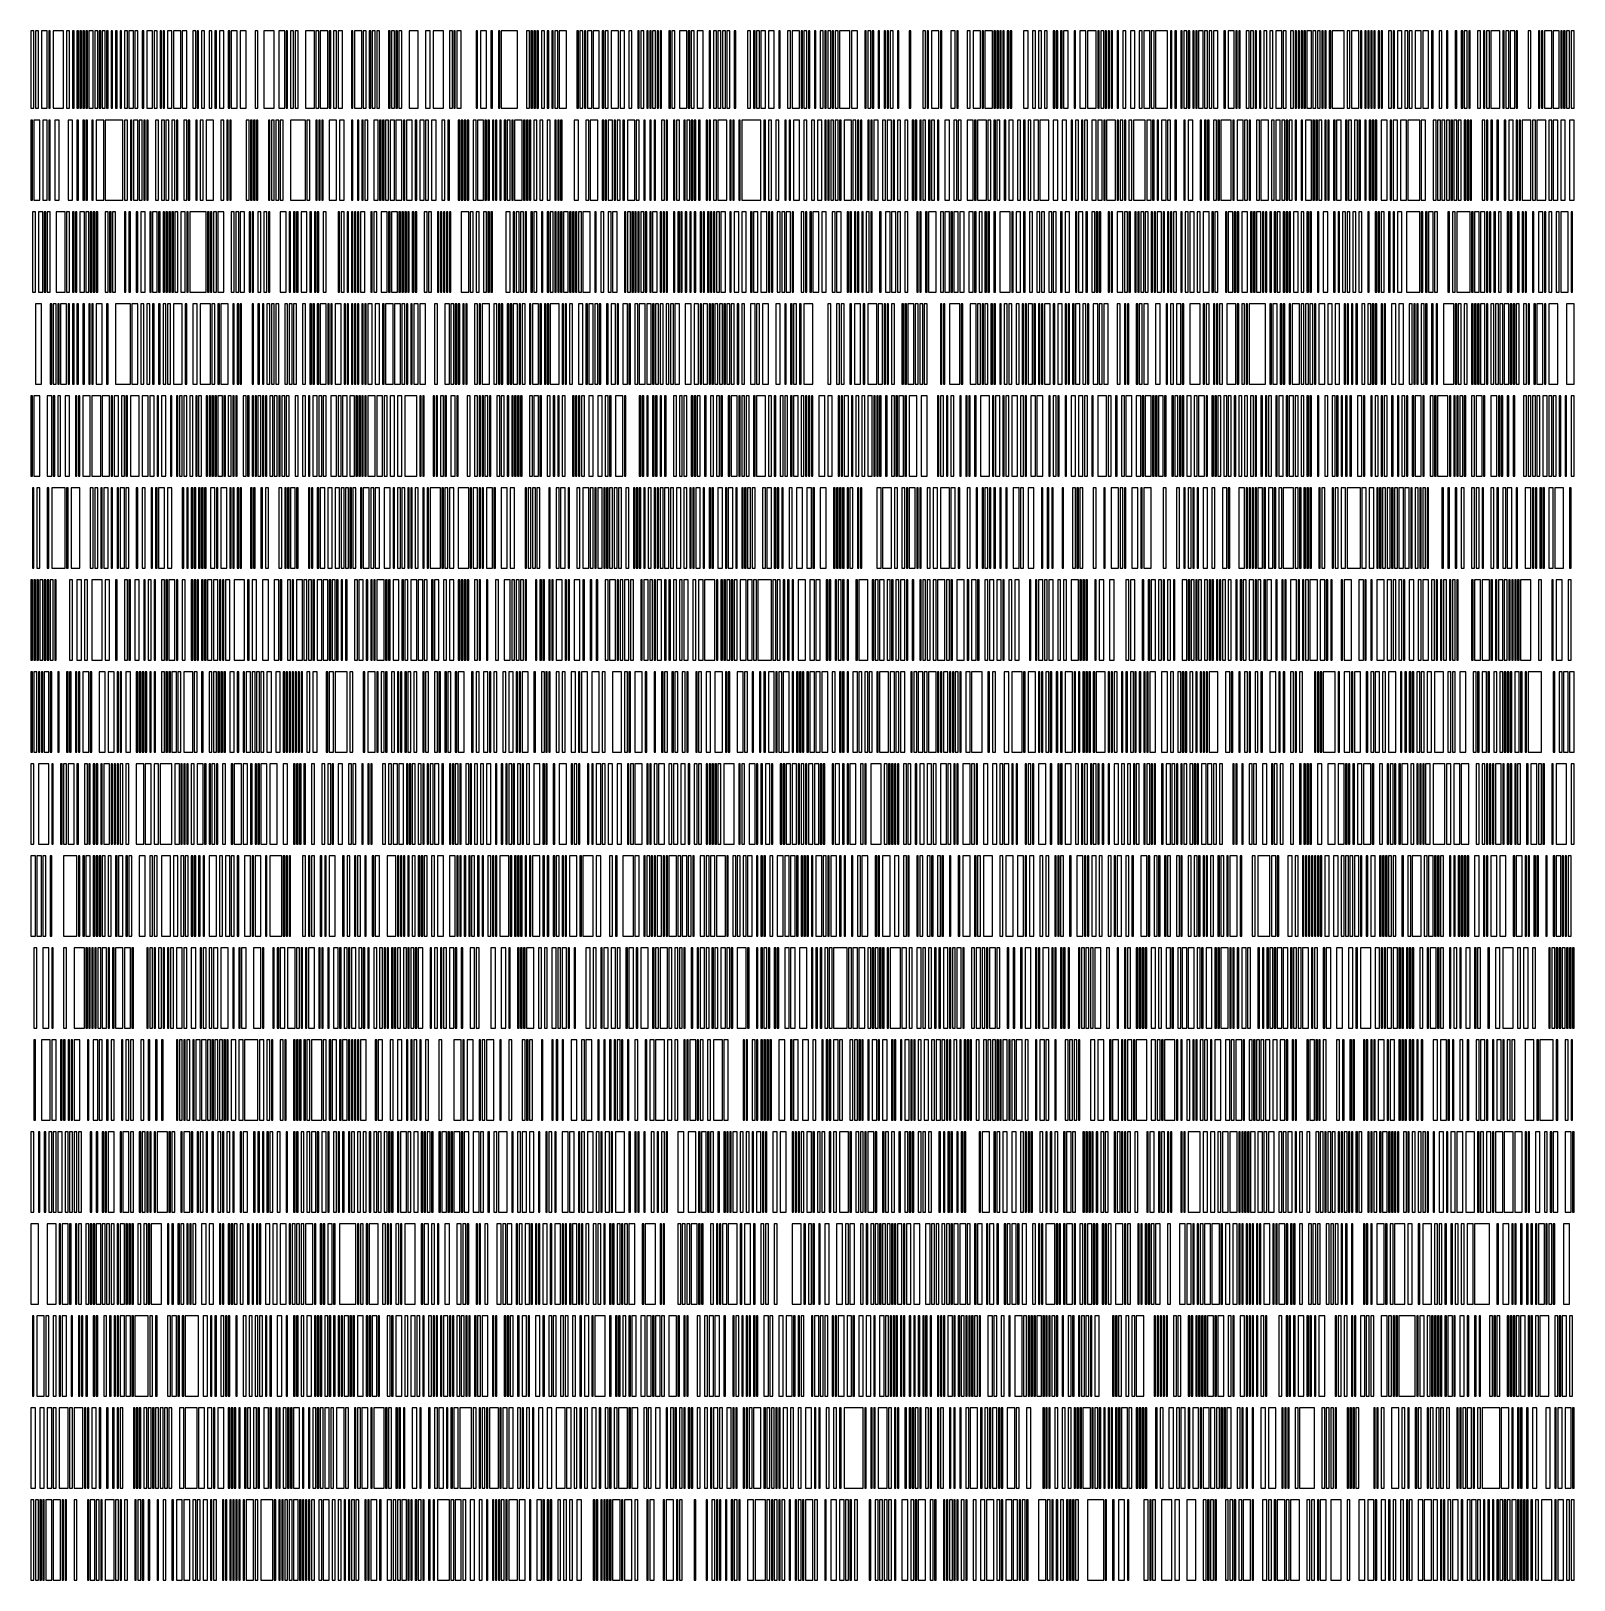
# Model space of a CAD drawing. Header units: metres. Extents: x -130 to 130, y -130 to 130.
import ezdxf

# ---------------------------------------------------------------- set-up
doc = ezdxf.new("R2010")
doc.units = ezdxf.units.M

msp = doc.modelspace()

# ---------------------------------------------------------------- linework, layer by layer
for points in [[(-130, 117.5), (-129.5, 117.5), (-129.5, 130.5), (-130, 130.5), (-130, 117.5)], [(-129.25, 117.5), (-128.75, 117.5), (-128.75, 130.5), (-129.25, 130.5), (-129.25, 117.5)], [(-128.25, 117.5), (-127.25, 117.5), (-127.25, 130.5), (-128.25, 130.5), (-128.25, 117.5)], [(-127, 117.5), (-126.75, 117.5), (-126.75, 130.5), (-127, 130.5), (-127, 117.5)], [(-126.25, 117.5), (-124.5, 117.5), (-124.5, 130.5), (-126.25, 130.5), (-126.25, 117.5)], [(-124, 117.5), (-123.5, 117.5), (-123.5, 130.5), (-124, 130.5), (-124, 117.5)], [(-123, 117.5), (-122.75, 117.5), (-122.75, 130.5), (-123, 130.5), (-123, 117.5)], [(-122.25, 117.5), (-122, 117.5), (-122, 130.5), (-122.25, 130.5), (-122.25, 117.5)], [(-121.75, 117.5), (-121.5, 117.5), (-121.5, 130.5), (-121.75, 130.5), (-121.75, 117.5)], [(-121.25, 117.5), (-121, 117.5), (-121, 130.5), (-121.25, 130.5), (-121.25, 117.5)], [(-120.75, 117.5), (-120.5, 117.5), (-120.5, 130.5), (-120.75, 130.5), (-120.75, 117.5)], [(-120.25, 117.5), (-119.5, 117.5), (-119.5, 130.5), (-120.25, 130.5), (-120.25, 117.5)], [(-119.25, 117.5), (-118.75, 117.5), (-118.75, 130.5), (-119.25, 130.5), (-119.25, 117.5)], [(-118.5, 117.5), (-118.25, 117.5), (-118.25, 130.5), (-118.5, 130.5), (-118.5, 117.5)], [(-118, 117.5), (-117.5, 117.5), (-117.5, 130.5), (-118, 130.5), (-118, 117.5)], [(-117.25, 117.5), (-117, 117.5), (-117, 130.5), (-117.25, 130.5), (-117.25, 117.5)], [(-116.5, 117.5), (-116.25, 117.5), (-116.25, 130.5), (-116.5, 130.5), (-116.5, 117.5)], [(-115.75, 117.5), (-115.5, 117.5), (-115.5, 130.5), (-115.75, 130.5), (-115.75, 117.5)], [(-115, 117.5), (-114.75, 117.5), (-114.75, 130.5), (-115, 130.5), (-115, 117.5)], [(-114.25, 117.5), (-113.75, 117.5), (-113.75, 130.5), (-114.25, 130.5), (-114.25, 117.5)], [(-113.5, 117.5), (-112.75, 117.5), (-112.75, 130.5), (-113.5, 130.5), (-113.5, 117.5)], [(-112.5, 117.5), (-112, 117.5), (-112, 130.5), (-112.5, 130.5), (-112.5, 117.5)], [(-111.25, 117.5), (-111, 117.5), (-111, 130.5), (-111.25, 130.5), (-111.25, 117.5)], [(-110.5, 117.5), (-109.5, 117.5), (-109.5, 130.5), (-110.5, 130.5), (-110.5, 117.5)], [(-109.25, 117.5), (-108.75, 117.5), (-108.75, 130.5), (-109.25, 130.5), (-109.25, 117.5)], [(-108.25, 117.5), (-108, 117.5), (-108, 130.5), (-108.25, 130.5), (-108.25, 117.5)], [(-107.75, 117.5), (-107.5, 117.5), (-107.5, 130.5), (-107.75, 130.5), (-107.75, 117.5)], [(-107, 117.5), (-106.25, 117.5), (-106.25, 130.5), (-107, 130.5), (-107, 117.5)], [(-106, 117.5), (-104.75, 117.5), (-104.75, 130.5), (-106, 130.5), (-106, 117.5)], [(-104.5, 117.5), (-103.75, 117.5), (-103.75, 130.5), (-104.5, 130.5), (-104.5, 117.5)], [(-102.75, 117.5), (-102.25, 117.5), (-102.25, 130.5), (-102.75, 130.5), (-102.75, 117.5)], [(-102, 117.5), (-101.75, 117.5), (-101.75, 130.5), (-102, 130.5), (-102, 117.5)], [(-101.25, 117.5), (-100.75, 117.5), (-100.75, 130.5), (-101.25, 130.5), (-101.25, 117.5)], [(-100, 117.5), (-99.5, 117.5), (-99.5, 130.5), (-100, 130.5), (-100, 117.5)], [(-99, 117.5), (-98.75, 117.5), (-98.75, 130.5), (-99, 130.5), (-99, 117.5)], [(-98.25, 117.5), (-97.5, 117.5), (-97.5, 130.5), (-98.25, 130.5), (-98.25, 117.5)], [(-96.75, 117.5), (-96.5, 117.5), (-96.5, 130.5), (-96.75, 130.5), (-96.75, 117.5)], [(-96.25, 117.5), (-95.25, 117.5), (-95.25, 130.5), (-96.25, 130.5), (-96.25, 117.5)], [(-94.75, 117.5), (-93.75, 117.5), (-93.75, 130.5), (-94.75, 130.5), (-94.75, 117.5)], [(-92.25, 117.5), (-91.75, 117.5), (-91.75, 130.5), (-92.25, 130.5), (-92.25, 117.5)], [(-90.75, 117.5), (-89, 117.5), (-89, 130.5), (-90.75, 130.5), (-90.75, 117.5)], [(-88.25, 117.5), (-87.25, 117.5), (-87.25, 130.5), (-88.25, 130.5), (-88.25, 117.5)], [(-87, 117.5), (-86.75, 117.5), (-86.75, 130.5), (-87, 130.5), (-87, 117.5)], [(-86.25, 117.5), (-85.75, 117.5), (-85.75, 130.5), (-86.25, 130.5), (-86.25, 117.5)], [(-85.5, 117.5), (-85, 117.5), (-85, 130.5), (-85.5, 130.5), (-85.5, 117.5)], [(-83.75, 117.5), (-82.25, 117.5), (-82.25, 130.5), (-83.75, 130.5), (-83.75, 117.5)], [(-82, 117.5), (-81.5, 117.5), (-81.5, 130.5), (-82, 130.5), (-82, 117.5)], [(-81.25, 117.5), (-80, 117.5), (-80, 130.5), (-81.25, 130.5), (-81.25, 117.5)], [(-79.75, 117.5), (-79.5, 117.5), (-79.5, 130.5), (-79.75, 130.5), (-79.75, 117.5)], [(-79, 117.5), (-78.5, 117.5), (-78.5, 130.5), (-79, 130.5), (-79, 117.5)], [(-78.25, 117.5), (-77.5, 117.5), (-77.5, 130.5), (-78.25, 130.5), (-78.25, 117.5)], [(-76, 117.5), (-75.75, 117.5), (-75.75, 130.5), (-76, 130.5), (-76, 117.5)], [(-75.5, 117.5), (-74.25, 117.5), (-74.25, 130.5), (-75.5, 130.5), (-75.5, 117.5)], [(-74, 117.5), (-73.5, 117.5), (-73.5, 130.5), (-74, 130.5), (-74, 117.5)], [(-73, 117.5), (-72.75, 117.5), (-72.75, 130.5), (-73, 130.5), (-73, 117.5)], [(-72.5, 117.5), (-72, 117.5), (-72, 130.5), (-72.5, 130.5), (-72.5, 117.5)], [(-71.75, 117.5), (-71.25, 117.5), (-71.25, 130.5), (-71.75, 130.5), (-71.75, 117.5)], [(-69.75, 117.5), (-69.5, 117.5), (-69.5, 130.5), (-69.75, 130.5), (-69.75, 117.5)], [(-69.25, 117.5), (-68.75, 117.5), (-68.75, 130.5), (-69.25, 130.5), (-69.25, 117.5)], [(-68.5, 117.5), (-68.25, 117.5), (-68.25, 130.5), (-68.5, 130.5), (-68.5, 117.5)], [(-68, 117.5), (-67.5, 117.5), (-67.5, 130.5), (-68, 130.5), (-68, 117.5)], [(-66.25, 117.5), (-64.75, 117.5), (-64.75, 130.5), (-66.25, 130.5), (-66.25, 117.5)], [(-63.5, 117.5), (-62.75, 117.5), (-62.75, 130.5), (-63.5, 130.5), (-63.5, 117.5)], [(-62.25, 117.5), (-60.5, 117.5), (-60.5, 130.5), (-62.25, 130.5), (-62.25, 117.5)], [(-59.5, 117.5), (-59, 117.5), (-59, 130.5), (-59.5, 130.5), (-59.5, 117.5)], [(-58.75, 117.5), (-58.5, 117.5), (-58.5, 130.5), (-58.75, 130.5), (-58.75, 117.5)], [(-58.25, 117.5), (-57.5, 117.5), (-57.5, 130.5), (-58.25, 130.5), (-58.25, 117.5)], [(-55, 117.5), (-54.75, 117.5), (-54.75, 130.5), (-55, 130.5), (-55, 117.5)], [(-54.25, 117.5), (-53.25, 117.5), (-53.25, 130.5), (-54.25, 130.5), (-54.25, 117.5)], [(-52.5, 117.5), (-52.25, 117.5), (-52.25, 130.5), (-52.5, 130.5), (-52.5, 117.5)], [(-51.25, 117.5), (-51, 117.5), (-51, 130.5), (-51.25, 130.5), (-51.25, 117.5)], [(-50.75, 117.5), (-48, 117.5), (-48, 130.5), (-50.75, 130.5), (-50.75, 117.5)], [(-46.5, 117.5), (-46, 117.5), (-46, 130.5), (-46.5, 130.5), (-46.5, 117.5)], [(-45.75, 117.5), (-45.5, 117.5), (-45.5, 130.5), (-45.75, 130.5), (-45.75, 117.5)], [(-45.25, 117.5), (-45, 117.5), (-45, 130.5), (-45.25, 130.5), (-45.25, 117.5)], [(-44.75, 117.5), (-44.5, 117.5), (-44.5, 130.5), (-44.75, 130.5), (-44.75, 117.5)], [(-44, 117.5), (-43.5, 117.5), (-43.5, 130.5), (-44, 130.5), (-44, 117.5)], [(-43, 117.5), (-42.75, 117.5), (-42.75, 130.5), (-43, 130.5), (-43, 117.5)], [(-42.25, 117.5), (-42, 117.5), (-42, 130.5), (-42.25, 130.5), (-42.25, 117.5)], [(-41.75, 117.5), (-41.25, 117.5), (-41.25, 130.5), (-41.75, 130.5), (-41.75, 117.5)], [(-41, 117.5), (-39.75, 117.5), (-39.75, 130.5), (-41, 130.5), (-41, 117.5)], [(-38, 117.5), (-37.75, 117.5), (-37.75, 130.5), (-38, 130.5), (-38, 117.5)], [(-37.5, 117.5), (-37, 117.5), (-37, 130.5), (-37.5, 130.5), (-37.5, 117.5)], [(-36.75, 117.5), (-36.5, 117.5), (-36.5, 130.5), (-36.75, 130.5), (-36.75, 117.5)], [(-36.25, 117.5), (-35.5, 117.5), (-35.5, 130.5), (-36.25, 130.5), (-36.25, 117.5)], [(-35.25, 117.5), (-34.25, 117.5), (-34.25, 130.5), (-35.25, 130.5), (-35.25, 117.5)], [(-33.75, 117.5), (-33.5, 117.5), (-33.5, 130.5), (-33.75, 130.5), (-33.75, 117.5)], [(-33.25, 117.5), (-32.75, 117.5), (-32.75, 130.5), (-33.25, 130.5), (-33.25, 117.5)], [(-32.25, 117.5), (-31, 117.5), (-31, 130.5), (-32.25, 130.5), (-32.25, 117.5)], [(-30.75, 117.5), (-30, 117.5), (-30, 130.5), (-30.75, 130.5), (-30.75, 117.5)], [(-29.25, 117.5), (-28.75, 117.5), (-28.75, 130.5), (-29.25, 130.5), (-29.25, 117.5)], [(-27.75, 117.5), (-27.5, 117.5), (-27.5, 130.5), (-27.75, 130.5), (-27.75, 117.5)], [(-27.25, 117.5), (-26.75, 117.5), (-26.75, 130.5), (-27.25, 130.5), (-27.25, 117.5)], [(-26.25, 117.5), (-26, 117.5), (-26, 130.5), (-26.25, 130.5), (-26.25, 117.5)], [(-25.75, 117.5), (-25.5, 117.5), (-25.5, 130.5), (-25.75, 130.5), (-25.75, 117.5)], [(-25.25, 117.5), (-24.75, 117.5), (-24.75, 130.5), (-25.25, 130.5), (-25.25, 117.5)], [(-24.5, 117.5), (-24.25, 117.5), (-24.25, 130.5), (-24.5, 130.5), (-24.5, 117.5)], [(-24, 117.5), (-23.75, 117.5), (-23.75, 130.5), (-24, 130.5), (-24, 117.5)], [(-22.5, 117.5), (-22.25, 117.5), (-22.25, 130.5), (-22.5, 130.5), (-22.5, 117.5)], [(-22, 117.5), (-21.5, 117.5), (-21.5, 130.5), (-22, 130.5), (-22, 117.5)], [(-20.75, 117.5), (-19.5, 117.5), (-19.5, 130.5), (-20.75, 130.5), (-20.75, 117.5)], [(-19.25, 117.5), (-19, 117.5), (-19, 130.5), (-19.25, 130.5), (-19.25, 117.5)], [(-18.75, 117.5), (-18.25, 117.5), (-18.25, 130.5), (-18.75, 130.5), (-18.75, 117.5)], [(-17.75, 117.5), (-16.75, 117.5), (-16.75, 130.5), (-17.75, 130.5), (-17.75, 117.5)], [(-15.75, 117.5), (-15.5, 117.5), (-15.5, 130.5), (-15.75, 130.5), (-15.75, 117.5)], [(-15, 117.5), (-14.5, 117.5), (-14.5, 130.5), (-15, 130.5), (-15, 117.5)], [(-14.25, 117.5), (-13.75, 117.5), (-13.75, 130.5), (-14.25, 130.5), (-14.25, 117.5)], [(-13.5, 117.5), (-13, 117.5), (-13, 130.5), (-13.5, 130.5), (-13.5, 117.5)], [(-12.75, 117.5), (-12.25, 117.5), (-12.25, 130.5), (-12.75, 130.5), (-12.75, 117.5)], [(-11.5, 117.5), (-11.25, 117.5), (-11.25, 130.5), (-11.5, 130.5), (-11.5, 117.5)], [(-9.25, 117.5), (-8.75, 117.5), (-8.75, 130.5), (-9.25, 130.5), (-9.25, 117.5)], [(-8.25, 117.5), (-8, 117.5), (-8, 130.5), (-8.25, 130.5), (-8.25, 117.5)], [(-7.75, 117.5), (-7.25, 117.5), (-7.25, 130.5), (-7.75, 130.5), (-7.75, 117.5)], [(-7, 117.5), (-6.25, 117.5), (-6.25, 130.5), (-7, 130.5), (-7, 117.5)], [(-5.75, 117.5), (-4.75, 117.5), (-4.75, 130.5), (-5.75, 130.5), (-5.75, 117.5)], [(-4, 117.5), (-3.75, 117.5), (-3.75, 130.5), (-4, 130.5), (-4, 117.5)], [(-2.5, 117.5), (-2, 117.5), (-2, 130.5), (-2.5, 130.5), (-2.5, 117.5)], [(-1.75, 117.5), (-0.5, 117.5), (-0.5, 130.5), (-1.75, 130.5), (-1.75, 117.5)], [(-0.25, 117.5), (0, 117.5), (0, 130.5), (-0.25, 130.5), (-0.25, 117.5)], [(0.25, 117.5), (0.75, 117.5), (0.75, 130.5), (0.25, 130.5), (0.25, 117.5)], [(1, 117.5), (1.25, 117.5), (1.25, 130.5), (1, 130.5), (1, 117.5)], [(2, 117.5), (2.25, 117.5), (2.25, 130.5), (2, 130.5), (2, 117.5)], [(3, 117.5), (3.5, 117.5), (3.5, 130.5), (3, 130.5), (3, 117.5)], [(3.75, 117.5), (4, 117.5), (4, 130.5), (3.75, 130.5), (3.75, 117.5)], [(4.25, 117.5), (4.75, 117.5), (4.75, 130.5), (4.25, 130.5), (4.25, 117.5)], [(5, 117.5), (5.25, 117.5), (5.25, 130.5), (5, 130.5), (5, 117.5)], [(5.5, 117.5), (6, 117.5), (6, 130.5), (5.5, 130.5), (5.5, 117.5)], [(6.25, 117.5), (8, 117.5), (8, 130.5), (6.25, 130.5), (6.25, 117.5)], [(8.25, 117.5), (9.25, 117.5), (9.25, 130.5), (8.25, 130.5), (8.25, 117.5)], [(10.5, 117.5), (10.75, 117.5), (10.75, 130.5), (10.5, 130.5), (10.5, 117.5)], [(11, 117.5), (11.5, 117.5), (11.5, 130.5), (11, 130.5), (11, 117.5)], [(11.75, 117.5), (12, 117.5), (12, 130.5), (11.75, 130.5), (11.75, 117.5)], [(12.75, 117.5), (13, 117.5), (13, 130.5), (12.75, 130.5), (12.75, 117.5)], [(13.75, 117.5), (14, 117.5), (14, 130.5), (13.75, 130.5), (13.75, 117.5)], [(14.25, 117.5), (14.5, 117.5), (14.5, 130.5), (14.25, 130.5), (14.25, 117.5)], [(14.75, 117.5), (15.25, 117.5), (15.25, 130.5), (14.75, 130.5), (14.75, 117.5)], [(16, 117.5), (16.25, 117.5), (16.25, 130.5), (16, 130.5), (16, 117.5)], [(18, 117.5), (18.25, 117.5), (18.25, 130.5), (18, 130.5), (18, 117.5)], [(20.25, 117.5), (20.75, 117.5), (20.75, 130.5), (20.25, 130.5), (20.25, 117.5)], [(21, 117.5), (21.25, 117.5), (21.25, 130.5), (21, 130.5), (21, 117.5)], [(21.75, 117.5), (23, 117.5), (23, 130.5), (21.75, 130.5), (21.75, 117.5)], [(23.25, 117.5), (23.5, 117.5), (23.5, 130.5), (23.25, 130.5), (23.25, 117.5)], [(25, 117.5), (25.75, 117.5), (25.75, 130.5), (25, 130.5), (25, 117.5)], [(26, 117.5), (26.25, 117.5), (26.25, 130.5), (26, 130.5), (26, 117.5)], [(27.75, 117.5), (28.25, 117.5), (28.25, 130.5), (27.75, 130.5), (27.75, 117.5)], [(28.75, 117.5), (30, 117.5), (30, 130.5), (28.75, 130.5), (28.75, 117.5)], [(30.25, 117.5), (30.5, 117.5), (30.5, 130.5), (30.25, 130.5), (30.25, 117.5)], [(30.75, 117.5), (32, 117.5), (32, 130.5), (30.75, 130.5), (30.75, 117.5)], [(32.25, 117.5), (32.5, 117.5), (32.5, 130.5), (32.25, 130.5), (32.25, 117.5)], [(32.75, 117.5), (33, 117.5), (33, 130.5), (32.75, 130.5), (32.75, 117.5)], [(33.25, 117.5), (33.5, 117.5), (33.5, 130.5), (33.25, 130.5), (33.25, 117.5)], [(33.75, 117.5), (34, 117.5), (34, 130.5), (33.75, 130.5), (33.75, 117.5)], [(34.5, 117.5), (34.75, 117.5), (34.75, 130.5), (34.5, 130.5), (34.5, 117.5)], [(35, 117.5), (35.25, 117.5), (35.25, 130.5), (35, 130.5), (35, 117.5)], [(37.25, 117.5), (38, 117.5), (38, 130.5), (37.25, 130.5), (37.25, 117.5)], [(38.75, 117.5), (39.25, 117.5), (39.25, 130.5), (38.75, 130.5), (38.75, 117.5)], [(39.75, 117.5), (40.25, 117.5), (40.25, 130.5), (39.75, 130.5), (39.75, 117.5)], [(40.75, 117.5), (41.25, 117.5), (41.25, 130.5), (40.75, 130.5), (40.75, 117.5)], [(42.25, 117.5), (42.5, 117.5), (42.5, 130.5), (42.25, 130.5), (42.25, 117.5)], [(42.75, 117.5), (43, 117.5), (43, 130.5), (42.75, 130.5), (42.75, 117.5)], [(43.5, 117.5), (43.75, 117.5), (43.75, 130.5), (43.5, 130.5), (43.5, 117.5)], [(44, 117.5), (44.75, 117.5), (44.75, 130.5), (44, 130.5), (44, 117.5)], [(45.75, 117.5), (46, 117.5), (46, 130.5), (45.75, 130.5), (45.75, 117.5)], [(46.75, 117.5), (47.75, 117.5), (47.75, 130.5), (46.75, 130.5), (46.75, 117.5)], [(48, 117.5), (49.5, 117.5), (49.5, 130.5), (48, 130.5), (48, 117.5)], [(49.75, 117.5), (50, 117.5), (50, 130.5), (49.75, 130.5), (49.75, 117.5)], [(50.25, 117.5), (50.75, 117.5), (50.75, 130.5), (50.25, 130.5), (50.25, 117.5)], [(51, 117.5), (51.25, 117.5), (51.25, 130.5), (51, 130.5), (51, 117.5)], [(51.5, 117.5), (51.75, 117.5), (51.75, 130.5), (51.5, 130.5), (51.5, 117.5)], [(52, 117.5), (52.25, 117.5), (52.25, 130.5), (52, 130.5), (52, 117.5)], [(53, 117.5), (53.25, 117.5), (53.25, 130.5), (53, 130.5), (53, 117.5)], [(54, 117.5), (54.5, 117.5), (54.5, 130.5), (54, 130.5), (54, 117.5)], [(55.25, 117.5), (56, 117.5), (56, 130.5), (55.25, 130.5), (55.25, 117.5)], [(56.75, 117.5), (57.25, 117.5), (57.25, 130.5), (56.75, 130.5), (56.75, 117.5)], [(57.5, 117.5), (58.5, 117.5), (58.5, 130.5), (57.5, 130.5), (57.5, 117.5)], [(58.75, 117.5), (59.25, 117.5), (59.25, 130.5), (58.75, 130.5), (58.75, 117.5)], [(59.5, 117.5), (61.5, 117.5), (61.5, 130.5), (59.5, 130.5), (59.5, 117.5)], [(62, 117.5), (62.25, 117.5), (62.25, 130.5), (62, 130.5), (62, 117.5)], [(62.75, 117.5), (63, 117.5), (63, 130.5), (62.75, 130.5), (62.75, 117.5)], [(63.75, 117.5), (64, 117.5), (64, 130.5), (63.75, 130.5), (63.75, 117.5)], [(64.25, 117.5), (64.75, 117.5), (64.75, 130.5), (64.25, 130.5), (64.25, 117.5)], [(65, 117.5), (65.25, 117.5), (65.25, 130.5), (65, 130.5), (65, 117.5)], [(65.75, 117.5), (66, 117.5), (66, 130.5), (65.75, 130.5), (65.75, 117.5)], [(66.25, 117.5), (66.5, 117.5), (66.5, 130.5), (66.25, 130.5), (66.25, 117.5)], [(66.75, 117.5), (67.5, 117.5), (67.5, 130.5), (66.75, 130.5), (66.75, 117.5)], [(67.75, 117.5), (68.25, 117.5), (68.25, 130.5), (67.75, 130.5), (67.75, 117.5)], [(68.5, 117.5), (69, 117.5), (69, 130.5), (68.5, 130.5), (68.5, 117.5)], [(69.25, 117.5), (70, 117.5), (70, 130.5), (69.25, 130.5), (69.25, 117.5)], [(71, 117.5), (71.25, 117.5), (71.25, 130.5), (71, 130.5), (71, 117.5)], [(71.75, 117.5), (72.75, 117.5), (72.75, 130.5), (71.75, 130.5), (71.75, 117.5)], [(73, 117.5), (73.25, 117.5), (73.25, 130.5), (73, 130.5), (73, 117.5)], [(73.5, 117.5), (73.75, 117.5), (73.75, 130.5), (73.5, 130.5), (73.5, 117.5)], [(74.75, 117.5), (75.25, 117.5), (75.25, 130.5), (74.75, 130.5), (74.75, 117.5)], [(75.5, 117.5), (76, 117.5), (76, 130.5), (75.5, 130.5), (75.5, 117.5)], [(76.25, 117.5), (76.5, 117.5), (76.5, 130.5), (76.25, 130.5), (76.25, 117.5)], [(77, 117.5), (77.25, 117.5), (77.25, 130.5), (77, 130.5), (77, 117.5)], [(77.75, 117.5), (78.25, 117.5), (78.25, 130.5), (77.75, 130.5), (77.75, 117.5)], [(78.75, 117.5), (79.25, 117.5), (79.25, 130.5), (78.75, 130.5), (78.75, 117.5)], [(79.75, 117.5), (80.75, 117.5), (80.75, 130.5), (79.75, 130.5), (79.75, 117.5)], [(81, 117.5), (81.5, 117.5), (81.5, 130.5), (81, 130.5), (81, 117.5)], [(82.25, 117.5), (82.75, 117.5), (82.75, 130.5), (82.25, 130.5), (82.25, 117.5)], [(83, 117.5), (83.25, 117.5), (83.25, 130.5), (83, 130.5), (83, 117.5)], [(83.5, 117.5), (83.75, 117.5), (83.75, 130.5), (83.5, 130.5), (83.5, 117.5)], [(84, 117.5), (84.25, 117.5), (84.25, 130.5), (84, 130.5), (84, 117.5)], [(84.5, 117.5), (84.75, 117.5), (84.75, 130.5), (84.5, 130.5), (84.5, 117.5)], [(85, 117.5), (85.75, 117.5), (85.75, 130.5), (85, 130.5), (85, 117.5)], [(86, 117.5), (86.5, 117.5), (86.5, 130.5), (86, 130.5), (86, 117.5)], [(86.75, 117.5), (87.25, 117.5), (87.25, 130.5), (86.75, 130.5), (86.75, 117.5)], [(87.5, 117.5), (87.75, 117.5), (87.75, 130.5), (87.5, 130.5), (87.5, 117.5)], [(88, 117.5), (88.25, 117.5), (88.25, 130.5), (88, 130.5), (88, 117.5)], [(88.75, 117.5), (89, 117.5), (89, 130.5), (88.75, 130.5), (88.75, 117.5)], [(89.25, 117.5), (91.25, 117.5), (91.25, 130.5), (89.25, 130.5), (89.25, 117.5)], [(91.75, 117.5), (92.25, 117.5), (92.25, 130.5), (91.75, 130.5), (91.75, 117.5)], [(92.5, 117.5), (93.75, 117.5), (93.75, 130.5), (92.5, 130.5), (92.5, 117.5)], [(94, 117.5), (94.25, 117.5), (94.25, 130.5), (94, 130.5), (94, 117.5)], [(94.75, 117.5), (95, 117.5), (95, 130.5), (94.75, 130.5), (94.75, 117.5)], [(95.25, 117.5), (95.5, 117.5), (95.5, 130.5), (95.25, 130.5), (95.25, 117.5)], [(95.75, 117.5), (96, 117.5), (96, 130.5), (95.75, 130.5), (95.75, 117.5)], [(96.25, 117.5), (96.5, 117.5), (96.5, 130.5), (96.25, 130.5), (96.25, 117.5)], [(97, 117.5), (97.25, 117.5), (97.25, 130.5), (97, 130.5), (97, 117.5)], [(97.5, 117.5), (97.75, 117.5), (97.75, 130.5), (97.5, 130.5), (97.5, 117.5)], [(98.75, 117.5), (99.25, 117.5), (99.25, 130.5), (98.75, 130.5), (98.75, 117.5)], [(99.5, 117.5), (99.75, 117.5), (99.75, 130.5), (99.5, 130.5), (99.5, 117.5)], [(100.25, 117.5), (101, 117.5), (101, 130.5), (100.25, 130.5), (100.25, 117.5)], [(101.5, 117.5), (102, 117.5), (102, 130.5), (101.5, 130.5), (101.5, 117.5)], [(102.25, 117.5), (102.75, 117.5), (102.75, 130.5), (102.25, 130.5), (102.25, 117.5)], [(103.25, 117.5), (104.25, 117.5), (104.25, 130.5), (103.25, 130.5), (103.25, 117.5)], [(104.5, 117.5), (105.5, 117.5), (105.5, 130.5), (104.5, 130.5), (104.5, 117.5)], [(106, 117.5), (106.25, 117.5), (106.25, 130.5), (106, 130.5), (106, 117.5)], [(107.25, 117.5), (107.75, 117.5), (107.75, 130.5), (107.25, 130.5), (107.25, 117.5)], [(108.5, 117.5), (108.75, 117.5), (108.75, 130.5), (108.5, 130.5), (108.5, 117.5)], [(110, 117.5), (110.25, 117.5), (110.25, 130.5), (110, 130.5), (110, 117.5)], [(111, 117.5), (111.25, 117.5), (111.25, 130.5), (111, 130.5), (111, 117.5)], [(111.5, 117.5), (112, 117.5), (112, 130.5), (111.5, 130.5), (111.5, 117.5)], [(112.25, 117.5), (112.5, 117.5), (112.5, 130.5), (112.25, 130.5), (112.25, 117.5)], [(113.75, 117.5), (114.25, 117.5), (114.25, 130.5), (113.75, 130.5), (113.75, 117.5)], [(114.75, 117.5), (115, 117.5), (115, 130.5), (114.75, 130.5), (114.75, 117.5)], [(115.25, 117.5), (115.75, 117.5), (115.75, 130.5), (115.25, 130.5), (115.25, 117.5)], [(116, 117.5), (117.5, 117.5), (117.5, 130.5), (116, 130.5), (116, 117.5)], [(118, 117.5), (118.25, 117.5), (118.25, 130.5), (118, 130.5), (118, 117.5)], [(118.5, 117.5), (119, 117.5), (119, 130.5), (118.5, 130.5), (118.5, 117.5)], [(119.25, 117.5), (120, 117.5), (120, 130.5), (119.25, 130.5), (119.25, 117.5)], [(120.25, 117.5), (120.5, 117.5), (120.5, 130.5), (120.25, 130.5), (120.25, 117.5)], [(122.25, 117.5), (122.75, 117.5), (122.75, 130.5), (122.25, 130.5), (122.25, 117.5)], [(124, 117.5), (124.25, 117.5), (124.25, 130.5), (124, 130.5), (124, 117.5)], [(124.5, 117.5), (124.75, 117.5), (124.75, 130.5), (124.5, 130.5), (124.5, 117.5)], [(125, 117.5), (126.25, 117.5), (126.25, 130.5), (125, 130.5), (125, 117.5)], [(126.5, 117.5), (127.5, 117.5), (127.5, 130.5), (126.5, 130.5), (126.5, 117.5)], [(127.75, 117.5), (128, 117.5), (128, 130.5), (127.75, 130.5), (127.75, 117.5)], [(128.25, 117.5), (128.5, 117.5), (128.5, 130.5), (128.25, 130.5), (128.25, 117.5)], [(128.75, 117.5), (129.25, 117.5), (129.25, 130.5), (128.75, 130.5), (128.75, 117.5)], [(129.5, 117.5), (130, 117.5), (130, 130.5), (129.5, 130.5), (129.5, 117.5)], [(-130, 102), (-129.75, 102), (-129.75, 115.5), (-130, 115.5), (-130, 102)], [(-129.5, 102), (-128.5, 102), (-128.5, 115.5), (-129.5, 115.5), (-129.5, 102)], [(-128, 102), (-127.25, 102), (-127.25, 115.5), (-128, 115.5), (-128, 102)], [(-127, 102), (-126.75, 102), (-126.75, 115.5), (-127, 115.5), (-127, 102)], [(-126, 102), (-125.25, 102), (-125.25, 115.5), (-126, 115.5), (-126, 102)], [(-123.75, 102), (-123, 102), (-123, 115.5), (-123.75, 115.5), (-123.75, 102)], [(-122.25, 102), (-122, 102), (-122, 115.5), (-122.25, 115.5), (-122.25, 102)], [(-121.25, 102), (-121, 102), (-121, 115.5), (-121.25, 115.5), (-121.25, 102)], [(-120.75, 102), (-120.5, 102), (-120.5, 115.5), (-120.75, 115.5), (-120.75, 102)], [(-119.75, 102), (-119.5, 102), (-119.5, 115.5), (-119.75, 115.5), (-119.75, 102)], [(-119, 102), (-117.75, 102), (-117.75, 115.5), (-119, 115.5), (-119, 102)], [(-117.5, 102), (-114.5, 102), (-114.5, 115.5), (-117.5, 115.5), (-117.5, 102)], [(-114.25, 102), (-113.75, 102), (-113.75, 115.5), (-114.25, 115.5), (-114.25, 102)], [(-113.25, 102), (-113, 102), (-113, 115.5), (-113.25, 115.5), (-113.25, 102)], [(-112.75, 102), (-112, 102), (-112, 115.5), (-112.75, 115.5), (-112.75, 102)], [(-111.75, 102), (-111.25, 102), (-111.25, 115.5), (-111.75, 115.5), (-111.75, 102)], [(-111, 102), (-110.75, 102), (-110.75, 115.5), (-111, 115.5), (-111, 102)], [(-110.5, 102), (-110.25, 102), (-110.25, 115.5), (-110.5, 115.5), (-110.5, 102)], [(-109, 102), (-108.5, 102), (-108.5, 115.5), (-109, 115.5), (-109, 102)], [(-108, 102), (-107.5, 102), (-107.5, 115.5), (-108, 115.5), (-108, 102)], [(-107.25, 102), (-106.75, 102), (-106.75, 115.5), (-107.25, 115.5), (-107.25, 102)], [(-106.25, 102), (-105.75, 102), (-105.75, 115.5), (-106.25, 115.5), (-106.25, 102)], [(-105.5, 102), (-105.25, 102), (-105.25, 115.5), (-105.5, 115.5), (-105.5, 102)], [(-104.25, 102), (-103.75, 102), (-103.75, 115.5), (-104.25, 115.5), (-104.25, 102)], [(-103.5, 102), (-103.25, 102), (-103.25, 115.5), (-103.5, 115.5), (-103.5, 102)], [(-102.25, 102), (-102, 102), (-102, 115.5), (-102.25, 115.5), (-102.25, 102)], [(-101.5, 102), (-101, 102), (-101, 115.5), (-101.5, 115.5), (-101.5, 102)], [(-100.5, 102), (-99.25, 102), (-99.25, 115.5), (-100.5, 115.5), (-100.5, 102)], [(-98, 102), (-97.5, 102), (-97.5, 115.5), (-98, 115.5), (-98, 102)], [(-97, 102), (-96.75, 102), (-96.75, 115.5), (-97, 115.5), (-97, 102)], [(-96.5, 102), (-96.25, 102), (-96.25, 115.5), (-96.5, 115.5), (-96.5, 102)], [(-93.75, 102), (-93.25, 102), (-93.25, 115.5), (-93.75, 115.5), (-93.75, 102)], [(-93, 102), (-92.75, 102), (-92.75, 115.5), (-93, 115.5), (-93, 102)], [(-92.5, 102), (-92.25, 102), (-92.25, 115.5), (-92.5, 115.5), (-92.5, 102)], [(-92, 102), (-91.75, 102), (-91.75, 115.5), (-92, 115.5), (-92, 102)], [(-90, 102), (-89.75, 102), (-89.75, 115.5), (-90, 115.5), (-90, 102)], [(-89.5, 102), (-89, 102), (-89, 115.5), (-89.5, 115.5), (-89.5, 102)], [(-88.75, 102), (-88.25, 102), (-88.25, 115.5), (-88.75, 115.5), (-88.75, 102)], [(-88, 102), (-87.5, 102), (-87.5, 115.5), (-88, 115.5), (-88, 102)], [(-86.25, 102), (-83.75, 102), (-83.75, 115.5), (-86.25, 115.5), (-86.25, 102)], [(-83.5, 102), (-83, 102), (-83, 115.5), (-83.5, 115.5), (-83.5, 102)], [(-82, 102), (-81.75, 102), (-81.75, 115.5), (-82, 115.5), (-82, 102)], [(-81.5, 102), (-81.25, 102), (-81.25, 115.5), (-81.5, 115.5), (-81.5, 102)], [(-81, 102), (-80.75, 102), (-80.75, 115.5), (-81, 115.5), (-81, 102)], [(-79.75, 102), (-78.5, 102), (-78.5, 115.5), (-79.75, 115.5), (-79.75, 102)], [(-78, 102), (-77.25, 102), (-77.25, 115.5), (-78, 115.5), (-78, 102)], [(-76, 102), (-75.75, 102), (-75.75, 115.5), (-76, 115.5), (-76, 102)], [(-75, 102), (-74.75, 102), (-74.75, 115.5), (-75, 115.5), (-75, 102)], [(-74.25, 102), (-74, 102), (-74, 115.5), (-74.25, 115.5), (-74.25, 102)], [(-73.75, 102), (-73.25, 102), (-73.25, 115.5), (-73.75, 115.5), (-73.75, 102)], [(-72.25, 102), (-71.5, 102), (-71.5, 115.5), (-72.25, 115.5), (-72.25, 102)], [(-71.25, 102), (-71, 102), (-71, 115.5), (-71.25, 115.5), (-71.25, 102)], [(-70.75, 102), (-70.5, 102), (-70.5, 115.5), (-70.75, 115.5), (-70.75, 102)], [(-70.25, 102), (-69.75, 102), (-69.75, 115.5), (-70.25, 115.5), (-70.25, 102)], [(-69.5, 102), (-68.75, 102), (-68.75, 115.5), (-69.5, 115.5), (-69.5, 102)], [(-68.5, 102), (-67.5, 102), (-67.5, 115.5), (-68.5, 115.5), (-68.5, 102)], [(-67.25, 102), (-67, 102), (-67, 115.5), (-67.25, 115.5), (-67.25, 102)], [(-66.75, 102), (-65.75, 102), (-65.75, 115.5), (-66.75, 115.5), (-66.75, 102)], [(-65.25, 102), (-65, 102), (-65, 115.5), (-65.25, 115.5), (-65.25, 102)], [(-64.5, 102), (-63.75, 102), (-63.75, 115.5), (-64.5, 115.5), (-64.5, 102)], [(-63.5, 102), (-63, 102), (-63, 115.5), (-63.5, 115.5), (-63.5, 102)], [(-62.5, 102), (-61.75, 102), (-61.75, 115.5), (-62.5, 115.5), (-62.5, 102)], [(-60.75, 102), (-60.25, 102), (-60.25, 115.5), (-60.75, 115.5), (-60.75, 102)], [(-59.75, 102), (-59.5, 102), (-59.5, 115.5), (-59.75, 115.5), (-59.75, 102)], [(-58, 102), (-57.75, 102), (-57.75, 115.5), (-58, 115.5), (-58, 102)], [(-57.5, 102), (-57.25, 102), (-57.25, 115.5), (-57.5, 115.5), (-57.5, 102)], [(-57, 102), (-56.75, 102), (-56.75, 115.5), (-57, 115.5), (-57, 102)], [(-56.5, 102), (-56.25, 102), (-56.25, 115.5), (-56.5, 115.5), (-56.5, 102)], [(-55.5, 102), (-55, 102), (-55, 115.5), (-55.5, 115.5), (-55.5, 102)], [(-54.75, 102), (-53.75, 102), (-53.75, 115.5), (-54.75, 115.5), (-54.75, 102)], [(-53.5, 102), (-53.25, 102), (-53.25, 115.5), (-53.5, 115.5), (-53.5, 102)], [(-53, 102), (-52.75, 102), (-52.75, 115.5), (-53, 115.5), (-53, 102)], [(-52.25, 102), (-52, 102), (-52, 115.5), (-52.25, 115.5), (-52.25, 102)], [(-51.75, 102), (-51.5, 102), (-51.5, 115.5), (-51.75, 115.5), (-51.75, 102)], [(-51, 102), (-50.75, 102), (-50.75, 115.5), (-51, 115.5), (-51, 102)], [(-50.25, 102), (-50, 102), (-50, 115.5), (-50.25, 115.5), (-50.25, 102)], [(-49.75, 102), (-49.25, 102), (-49.25, 115.5), (-49.75, 115.5), (-49.75, 102)], [(-49, 102), (-48.75, 102), (-48.75, 115.5), (-49, 115.5), (-49, 102)], [(-48.5, 102), (-47.25, 102), (-47.25, 115.5), (-48.5, 115.5), (-48.5, 102)], [(-47, 102), (-46.75, 102), (-46.75, 115.5), (-47, 115.5), (-47, 102)], [(-46.5, 102), (-46.25, 102), (-46.25, 115.5), (-46.5, 115.5), (-46.5, 102)], [(-46, 102), (-45.75, 102), (-45.75, 115.5), (-46, 115.5), (-46, 102)], [(-45.25, 102), (-44.75, 102), (-44.75, 115.5), (-45.25, 115.5), (-45.25, 102)], [(-44.25, 102), (-43.75, 102), (-43.75, 115.5), (-44.25, 115.5), (-44.25, 102)], [(-43, 102), (-42.5, 102), (-42.5, 115.5), (-43, 115.5), (-43, 102)], [(-41.75, 102), (-41.5, 102), (-41.5, 115.5), (-41.75, 115.5), (-41.75, 102)], [(-41.25, 102), (-41, 102), (-41, 115.5), (-41.25, 115.5), (-41.25, 102)], [(-40.75, 102), (-40.5, 102), (-40.5, 115.5), (-40.75, 115.5), (-40.75, 102)], [(-38.5, 102), (-37.75, 102), (-37.75, 115.5), (-38.5, 115.5), (-38.5, 102)], [(-36.5, 102), (-36, 102), (-36, 115.5), (-36.5, 115.5), (-36.5, 102)], [(-35.75, 102), (-34.5, 102), (-34.5, 115.5), (-35.75, 115.5), (-35.75, 102)], [(-33.75, 102), (-33.5, 102), (-33.5, 115.5), (-33.75, 115.5), (-33.75, 102)], [(-33.25, 102), (-33, 102), (-33, 115.5), (-33.25, 115.5), (-33.25, 102)], [(-32.75, 102), (-32, 102), (-32, 115.5), (-32.75, 115.5), (-32.75, 102)], [(-31.75, 102), (-31.5, 102), (-31.5, 115.5), (-31.75, 115.5), (-31.75, 102)], [(-31.25, 102), (-30.75, 102), (-30.75, 115.5), (-31.25, 115.5), (-31.25, 102)], [(-30.25, 102), (-30, 102), (-30, 115.5), (-30.25, 115.5), (-30.25, 102)], [(-29.5, 102), (-28.25, 102), (-28.25, 115.5), (-29.5, 115.5), (-29.5, 102)], [(-28, 102), (-27.5, 102), (-27.5, 115.5), (-28, 115.5), (-28, 102)], [(-26.75, 102), (-26.5, 102), (-26.5, 115.5), (-26.75, 115.5), (-26.75, 102)], [(-25.75, 102), (-25.5, 102), (-25.5, 115.5), (-25.75, 115.5), (-25.75, 102)], [(-25, 102), (-24.75, 102), (-24.75, 115.5), (-25, 115.5), (-25, 102)], [(-23.75, 102), (-23.25, 102), (-23.25, 115.5), (-23.75, 115.5), (-23.75, 102)], [(-23, 102), (-22.75, 102), (-22.75, 115.5), (-23, 115.5), (-23, 102)], [(-21.75, 102), (-21.5, 102), (-21.5, 115.5), (-21.75, 115.5), (-21.75, 102)], [(-21.25, 102), (-20.75, 102), (-20.75, 115.5), (-21.25, 115.5), (-21.25, 102)], [(-20, 102), (-19.75, 102), (-19.75, 115.5), (-20, 115.5), (-20, 102)], [(-19.5, 102), (-19, 102), (-19, 115.5), (-19.5, 115.5), (-19.5, 102)], [(-18.75, 102), (-18.5, 102), (-18.5, 115.5), (-18.75, 115.5), (-18.75, 102)], [(-18.25, 102), (-18, 102), (-18, 115.5), (-18.25, 115.5), (-18.25, 102)], [(-17.5, 102), (-17.25, 102), (-17.25, 115.5), (-17.5, 115.5), (-17.5, 102)], [(-16.25, 102), (-16, 102), (-16, 115.5), (-16.25, 115.5), (-16.25, 102)], [(-15.75, 102), (-15.5, 102), (-15.5, 115.5), (-15.75, 115.5), (-15.75, 102)], [(-15, 102), (-14.5, 102), (-14.5, 115.5), (-15, 115.5), (-15, 102)], [(-14.25, 102), (-12.75, 102), (-12.75, 115.5), (-14.25, 115.5), (-14.25, 102)], [(-12.25, 102), (-12, 102), (-12, 115.5), (-12.25, 115.5), (-12.25, 102)], [(-11.75, 102), (-11.5, 102), (-11.5, 115.5), (-11.75, 115.5), (-11.75, 102)], [(-10.75, 102), (-10.5, 102), (-10.5, 115.5), (-10.75, 115.5), (-10.75, 102)], [(-10.25, 102), (-7, 102), (-7, 115.5), (-10.25, 115.5), (-10.25, 102)], [(-6.5, 102), (-6.25, 102), (-6.25, 115.5), (-6.5, 115.5), (-6.5, 102)], [(-5.75, 102), (-5.25, 102), (-5.25, 115.5), (-5.75, 115.5), (-5.75, 102)], [(-4.5, 102), (-4, 102), (-4, 115.5), (-4.5, 115.5), (-4.5, 102)], [(-3, 102), (-2.75, 102), (-2.75, 115.5), (-3, 115.5), (-3, 102)], [(-2.25, 102), (-2, 102), (-2, 115.5), (-2.25, 115.5), (-2.25, 102)], [(-1.5, 102), (-0.5, 102), (-0.5, 115.5), (-1.5, 115.5), (-1.5, 102)], [(0.25, 102), (0.75, 102), (0.75, 115.5), (0.25, 115.5), (0.25, 102)], [(1.5, 102), (2, 102), (2, 115.5), (1.5, 115.5), (1.5, 102)], [(2.5, 102), (3.25, 102), (3.25, 115.5), (2.5, 115.5), (2.5, 102)], [(3.75, 102), (4, 102), (4, 115.5), (3.75, 115.5), (3.75, 102)], [(4.25, 102), (4.5, 102), (4.5, 115.5), (4.25, 115.5), (4.25, 102)], [(4.75, 102), (5.25, 102), (5.25, 115.5), (4.75, 115.5), (4.75, 102)], [(5.5, 102), (6, 102), (6, 115.5), (5.5, 115.5), (5.5, 102)], [(6.25, 102), (6.5, 102), (6.5, 115.5), (6.25, 115.5), (6.25, 102)], [(7, 102), (8.25, 102), (8.25, 115.5), (7, 115.5), (7, 102)], [(8.5, 102), (9, 102), (9, 115.5), (8.5, 115.5), (8.5, 102)], [(9.25, 102), (9.5, 102), (9.5, 115.5), (9.25, 115.5), (9.25, 102)], [(9.75, 102), (10, 102), (10, 115.5), (9.75, 115.5), (9.75, 102)], [(11, 102), (11.25, 102), (11.25, 115.5), (11, 115.5), (11, 102)], [(11.5, 102), (11.75, 102), (11.75, 115.5), (11.5, 115.5), (11.5, 102)], [(12, 102), (12.75, 102), (12.75, 115.5), (12, 115.5), (12, 102)], [(13.5, 102), (14, 102), (14, 115.5), (13.5, 115.5), (13.5, 102)], [(14.25, 102), (15, 102), (15, 115.5), (14.25, 115.5), (14.25, 102)], [(15.25, 102), (15.5, 102), (15.5, 115.5), (15.25, 115.5), (15.25, 102)], [(16, 102), (16.5, 102), (16.5, 115.5), (16, 115.5), (16, 102)], [(17.25, 102), (17.75, 102), (17.75, 115.5), (17.25, 115.5), (17.25, 102)], [(18.5, 102), (18.75, 102), (18.75, 115.5), (18.5, 115.5), (18.5, 102)], [(19, 102), (19.25, 102), (19.25, 115.5), (19, 115.5), (19, 102)], [(19.75, 102), (20, 102), (20, 115.5), (19.75, 115.5), (19.75, 102)], [(20.25, 102), (20.75, 102), (20.75, 115.5), (20.25, 115.5), (20.25, 102)], [(21.25, 102), (21.5, 102), (21.5, 115.5), (21.25, 115.5), (21.25, 102)], [(21.75, 102), (22.25, 102), (22.25, 115.5), (21.75, 115.5), (21.75, 102)], [(22.75, 102), (23, 102), (23, 115.5), (22.75, 115.5), (22.75, 102)], [(24, 102), (24.75, 102), (24.75, 115.5), (24, 115.5), (24, 102)], [(25.5, 102), (26, 102), (26, 115.5), (25.5, 115.5), (25.5, 102)], [(26.25, 102), (26.75, 102), (26.75, 115.5), (26.25, 115.5), (26.25, 102)], [(27.75, 102), (28.75, 102), (28.75, 115.5), (27.75, 115.5), (27.75, 102)], [(29, 102), (29.25, 102), (29.25, 115.5), (29, 115.5), (29, 102)], [(29.5, 102), (31, 102), (31, 115.5), (29.5, 115.5), (29.5, 102)], [(31.25, 102), (31.75, 102), (31.75, 115.5), (31.25, 115.5), (31.25, 102)], [(32.25, 102), (32.5, 102), (32.5, 115.5), (32.25, 115.5), (32.25, 102)], [(32.75, 102), (33.25, 102), (33.25, 115.5), (32.75, 115.5), (32.75, 102)], [(34, 102), (34.25, 102), (34.25, 115.5), (34, 115.5), (34, 102)], [(34.75, 102), (35.5, 102), (35.5, 115.5), (34.75, 115.5), (34.75, 102)], [(36.25, 102), (36.75, 102), (36.75, 115.5), (36.25, 115.5), (36.25, 102)], [(37.25, 102), (37.5, 102), (37.5, 115.5), (37.25, 115.5), (37.25, 102)], [(38, 102), (38.5, 102), (38.5, 115.5), (38, 115.5), (38, 102)], [(39, 102), (39.75, 102), (39.75, 115.5), (39, 115.5), (39, 102)], [(40, 102), (41.5, 102), (41.5, 115.5), (40, 115.5), (40, 102)], [(42.25, 102), (43, 102), (43, 115.5), (42.25, 115.5), (42.25, 102)], [(43.75, 102), (44.5, 102), (44.5, 115.5), (43.75, 115.5), (43.75, 102)], [(45.25, 102), (45.5, 102), (45.5, 115.5), (45.25, 115.5), (45.25, 102)], [(46, 102), (46.5, 102), (46.5, 115.5), (46, 115.5), (46, 102)], [(47, 102), (47.25, 102), (47.25, 115.5), (47, 115.5), (47, 102)], [(47.5, 102), (48, 102), (48, 115.5), (47.5, 115.5), (47.5, 102)], [(48.75, 102), (49.5, 102), (49.5, 115.5), (48.75, 115.5), (48.75, 102)], [(49.75, 102), (50.5, 102), (50.5, 115.5), (49.75, 115.5), (49.75, 102)], [(50.75, 102), (51, 102), (51, 115.5), (50.75, 115.5), (50.75, 102)], [(51.25, 102), (52.75, 102), (52.75, 115.5), (51.25, 115.5), (51.25, 102)], [(53, 102), (53.25, 102), (53.25, 115.5), (53, 115.5), (53, 102)], [(53.5, 102), (54, 102), (54, 115.5), (53.5, 115.5), (53.5, 102)], [(54.25, 102), (54.5, 102), (54.5, 115.5), (54.25, 115.5), (54.25, 102)], [(55, 102), (55.5, 102), (55.5, 115.5), (55, 115.5), (55, 102)], [(55.75, 102), (57.75, 102), (57.75, 115.5), (55.75, 115.5), (55.75, 102)], [(58, 102), (58.75, 102), (58.75, 115.5), (58, 115.5), (58, 102)], [(59, 102), (59.25, 102), (59.25, 115.5), (59, 115.5), (59, 102)], [(59.75, 102), (60, 102), (60, 115.5), (59.75, 115.5), (59.75, 102)], [(60.5, 102), (61.25, 102), (61.25, 115.5), (60.5, 115.5), (60.5, 102)], [(61.5, 102), (62, 102), (62, 115.5), (61.5, 115.5), (61.5, 102)], [(62.75, 102), (63, 102), (63, 115.5), (62.75, 115.5), (62.75, 102)], [(64.25, 102), (64.5, 102), (64.5, 115.5), (64.25, 115.5), (64.25, 102)], [(65, 102), (65.75, 102), (65.75, 115.5), (65, 115.5), (65, 102)], [(67, 102), (67.25, 102), (67.25, 115.5), (67, 115.5), (67, 102)], [(67.75, 102), (68, 102), (68, 115.5), (67.75, 115.5), (67.75, 102)], [(68.25, 102), (68.5, 102), (68.5, 115.5), (68.25, 115.5), (68.25, 102)], [(69.25, 102), (69.75, 102), (69.75, 115.5), (69.25, 115.5), (69.25, 102)], [(70, 102), (70.25, 102), (70.25, 115.5), (70, 115.5), (70, 102)], [(70.5, 102), (72.25, 102), (72.25, 115.5), (70.5, 115.5), (70.5, 102)], [(72.5, 102), (72.75, 102), (72.75, 115.5), (72.5, 115.5), (72.5, 102)], [(73.25, 102), (74.25, 102), (74.25, 115.5), (73.25, 115.5), (73.25, 102)], [(74.5, 102), (75, 102), (75, 115.5), (74.5, 115.5), (74.5, 102)], [(75.25, 102), (75.5, 102), (75.5, 115.5), (75.25, 115.5), (75.25, 102)], [(76.5, 102), (77, 102), (77, 115.5), (76.5, 115.5), (76.5, 102)], [(77.25, 102), (78.5, 102), (78.5, 115.5), (77.25, 115.5), (77.25, 102)], [(79, 102), (79.5, 102), (79.5, 115.5), (79, 115.5), (79, 102)], [(79.75, 102), (80.5, 102), (80.5, 115.5), (79.75, 115.5), (79.75, 102)], [(80.75, 102), (81.25, 102), (81.25, 115.5), (80.75, 115.5), (80.75, 102)], [(81.5, 102), (81.75, 102), (81.75, 115.5), (81.5, 115.5), (81.5, 102)], [(82, 102), (82.5, 102), (82.5, 115.5), (82, 115.5), (82, 102)], [(83, 102), (83.25, 102), (83.25, 115.5), (83, 115.5), (83, 102)], [(84, 102), (84.25, 102), (84.25, 115.5), (84, 115.5), (84, 102)], [(84.75, 102), (85.75, 102), (85.75, 115.5), (84.75, 115.5), (84.75, 102)], [(86, 102), (86.25, 102), (86.25, 115.5), (86, 115.5), (86, 102)], [(86.5, 102), (86.75, 102), (86.75, 115.5), (86.5, 115.5), (86.5, 102)], [(87, 102), (87.5, 102), (87.5, 115.5), (87, 115.5), (87, 102)], [(88, 102), (88.25, 102), (88.25, 115.5), (88, 115.5), (88, 102)], [(88.5, 102), (88.75, 102), (88.75, 115.5), (88.5, 115.5), (88.5, 102)], [(89.5, 102), (89.75, 102), (89.75, 115.5), (89.5, 115.5), (89.5, 102)], [(90, 102), (90.75, 102), (90.75, 115.5), (90, 115.5), (90, 102)], [(91.5, 102), (91.75, 102), (91.75, 115.5), (91.5, 115.5), (91.5, 102)], [(92, 102), (92.5, 102), (92.5, 115.5), (92, 115.5), (92, 102)], [(93, 102), (93.5, 102), (93.5, 115.5), (93, 115.5), (93, 102)], [(93.75, 102), (94, 102), (94, 115.5), (93.75, 115.5), (93.75, 102)], [(94.75, 102), (95, 102), (95, 115.5), (94.75, 115.5), (94.75, 102)], [(95.5, 102), (95.75, 102), (95.75, 115.5), (95.5, 115.5), (95.5, 102)], [(96, 102), (96.25, 102), (96.25, 115.5), (96, 115.5), (96, 102)], [(96.5, 102), (96.75, 102), (96.75, 115.5), (96.5, 115.5), (96.5, 102)], [(97.5, 102), (98.5, 102), (98.5, 115.5), (97.5, 115.5), (97.5, 102)], [(99, 102), (99.25, 102), (99.25, 115.5), (99, 115.5), (99, 102)], [(99.5, 102), (100.25, 102), (100.25, 115.5), (99.5, 115.5), (99.5, 102)], [(100.75, 102), (101.75, 102), (101.75, 115.5), (100.75, 115.5), (100.75, 102)], [(102, 102), (104, 102), (104, 115.5), (102, 115.5), (102, 102)], [(104.25, 102), (105, 102), (105, 115.5), (104.25, 115.5), (104.25, 102)], [(106.25, 102), (106.75, 102), (106.75, 115.5), (106.25, 115.5), (106.25, 102)], [(107, 102), (107.5, 102), (107.5, 115.5), (107, 115.5), (107, 102)], [(107.75, 102), (108.25, 102), (108.25, 115.5), (107.75, 115.5), (107.75, 102)], [(108.5, 102), (109, 102), (109, 115.5), (108.5, 115.5), (108.5, 102)], [(109.25, 102), (109.5, 102), (109.5, 115.5), (109.25, 115.5), (109.25, 102)], [(109.75, 102), (110.25, 102), (110.25, 115.5), (109.75, 115.5), (109.75, 102)], [(110.5, 102), (111, 102), (111, 115.5), (110.5, 115.5), (110.5, 102)], [(111.5, 102), (111.75, 102), (111.75, 115.5), (111.5, 115.5), (111.5, 102)], [(112, 102), (112.25, 102), (112.25, 115.5), (112, 115.5), (112, 102)], [(112.5, 102), (112.75, 102), (112.75, 115.5), (112.5, 115.5), (112.5, 102)], [(114.5, 102), (115, 102), (115, 115.5), (114.5, 115.5), (114.5, 102)], [(115.25, 102), (115.5, 102), (115.5, 115.5), (115.25, 115.5), (115.25, 102)], [(116, 102), (116.25, 102), (116.25, 115.5), (116, 115.5), (116, 102)], [(117, 102), (117.25, 102), (117.25, 115.5), (117, 115.5), (117, 102)], [(118.25, 102), (118.5, 102), (118.5, 115.5), (118.25, 115.5), (118.25, 102)], [(119, 102), (119.75, 102), (119.75, 115.5), (119, 115.5), (119, 102)], [(120.25, 102), (120.5, 102), (120.5, 115.5), (120.25, 115.5), (120.25, 102)], [(120.75, 102), (121, 102), (121, 115.5), (120.75, 115.5), (120.75, 102)], [(121.25, 102), (122.75, 102), (122.75, 115.5), (121.25, 115.5), (121.25, 102)], [(123, 102), (123.5, 102), (123.5, 115.5), (123, 115.5), (123, 102)], [(123.75, 102), (125.25, 102), (125.25, 115.5), (123.75, 115.5), (123.75, 102)], [(125.75, 102), (126.25, 102), (126.25, 115.5), (125.75, 115.5), (125.75, 102)], [(126.5, 102), (127.25, 102), (127.25, 115.5), (126.5, 115.5), (126.5, 102)], [(127.75, 102), (128.5, 102), (128.5, 115.5), (127.75, 115.5), (127.75, 102)], [(129.25, 102), (130, 102), (130, 115.5), (129.25, 115.5), (129.25, 102)], [(-129.75, 86.5), (-129.25, 86.5), (-129.25, 100), (-129.75, 100), (-129.75, 86.5)], [(-128.75, 86.5), (-128, 86.5), (-128, 100), (-128.75, 100), (-128.75, 86.5)], [(-127.75, 86.5), (-127.5, 86.5), (-127.5, 100), (-127.75, 100), (-127.75, 86.5)], [(-127.25, 86.5), (-126.75, 86.5), (-126.75, 100), (-127.25, 100), (-127.25, 86.5)], [(-125.75, 86.5), (-124.25, 86.5), (-124.25, 100), (-125.75, 100), (-125.75, 86.5)], [(-124, 86.5), (-123.5, 86.5), (-123.5, 100), (-124, 100), (-124, 86.5)], [(-123, 86.5), (-122.75, 86.5), (-122.75, 100), (-123, 100), (-123, 86.5)], [(-122.5, 86.5), (-122.25, 86.5), (-122.25, 100), (-122.5, 100), (-122.5, 86.5)], [(-121.75, 86.5), (-121, 86.5), (-121, 100), (-121.75, 100), (-121.75, 86.5)], [(-120.75, 86.5), (-120.25, 86.5), (-120.25, 100), (-120.75, 100), (-120.75, 86.5)], [(-120, 86.5), (-119.75, 86.5), (-119.75, 100), (-120, 100), (-120, 86.5)], [(-119.5, 86.5), (-119.25, 86.5), (-119.25, 100), (-119.5, 100), (-119.5, 86.5)], [(-119, 86.5), (-118.75, 86.5), (-118.75, 100), (-119, 100), (-119, 86.5)], [(-117.5, 86.5), (-117, 86.5), (-117, 100), (-117.5, 100), (-117.5, 86.5)], [(-116.75, 86.5), (-116.5, 86.5), (-116.5, 100), (-116.75, 100), (-116.75, 86.5)], [(-116.25, 86.5), (-115.75, 86.5), (-115.75, 100), (-116.25, 100), (-116.25, 86.5)], [(-114.25, 86.5), (-114, 86.5), (-114, 100), (-114.25, 100), (-114.25, 86.5)], [(-113.5, 86.5), (-113.25, 86.5), (-113.25, 100), (-113.5, 100), (-113.5, 86.5)], [(-112.25, 86.5), (-112, 86.5), (-112, 100), (-112.25, 100), (-112.25, 86.5)], [(-111.5, 86.5), (-110.75, 86.5), (-110.75, 100), (-111.5, 100), (-111.5, 86.5)], [(-110, 86.5), (-109.75, 86.5), (-109.75, 100), (-110, 100), (-110, 86.5)], [(-109.5, 86.5), (-108.75, 86.5), (-108.75, 100), (-109.5, 100), (-109.5, 86.5)], [(-108.5, 86.5), (-108.25, 86.5), (-108.25, 100), (-108.5, 100), (-108.5, 86.5)], [(-107.75, 86.5), (-107.5, 86.5), (-107.5, 100), (-107.75, 100), (-107.75, 86.5)], [(-107.25, 86.5), (-107, 86.5), (-107, 100), (-107.25, 100), (-107.25, 86.5)], [(-106.75, 86.5), (-106.5, 86.5), (-106.5, 100), (-106.75, 100), (-106.75, 86.5)], [(-106.25, 86.5), (-106, 86.5), (-106, 100), (-106.25, 100), (-106.25, 86.5)], [(-105.75, 86.5), (-105.25, 86.5), (-105.25, 100), (-105.75, 100), (-105.75, 86.5)], [(-104.75, 86.5), (-104, 86.5), (-104, 100), (-104.75, 100), (-104.75, 86.5)], [(-103.75, 86.5), (-103.5, 86.5), (-103.5, 100), (-103.75, 100), (-103.75, 86.5)], [(-103.25, 86.5), (-100.5, 86.5), (-100.5, 100), (-103.25, 100), (-103.25, 86.5)], [(-100.25, 86.5), (-100, 86.5), (-100, 100), (-100.25, 100), (-100.25, 86.5)], [(-99.75, 86.5), (-99.5, 86.5), (-99.5, 100), (-99.75, 100), (-99.75, 86.5)], [(-99.25, 86.5), (-98.75, 86.5), (-98.75, 100), (-99.25, 100), (-99.25, 86.5)], [(-98.5, 86.5), (-97.5, 86.5), (-97.5, 100), (-98.5, 100), (-98.5, 86.5)], [(-96.25, 86.5), (-95.75, 86.5), (-95.75, 100), (-96.25, 100), (-96.25, 86.5)], [(-95.5, 86.5), (-95, 86.5), (-95, 100), (-95.5, 100), (-95.5, 86.5)], [(-94.75, 86.5), (-94, 86.5), (-94, 100), (-94.75, 100), (-94.75, 86.5)], [(-93.25, 86.5), (-93, 86.5), (-93, 100), (-93.25, 100), (-93.25, 86.5)], [(-92.75, 86.5), (-92.5, 86.5), (-92.5, 100), (-92.75, 100), (-92.75, 86.5)], [(-91.75, 86.5), (-91.25, 86.5), (-91.25, 100), (-91.75, 100), (-91.75, 86.5)], [(-90.75, 86.5), (-90.25, 86.5), (-90.25, 100), (-90.75, 100), (-90.75, 86.5)], [(-90, 86.5), (-89.75, 86.5), (-89.75, 100), (-90, 100), (-90, 86.5)], [(-88, 86.5), (-87, 86.5), (-87, 100), (-88, 100), (-88, 86.5)], [(-86.5, 86.5), (-86.25, 86.5), (-86.25, 100), (-86.5, 100), (-86.5, 86.5)], [(-85.75, 86.5), (-85.5, 86.5), (-85.5, 100), (-85.75, 100), (-85.75, 86.5)], [(-85.25, 86.5), (-85, 86.5), (-85, 100), (-85.25, 100), (-85.25, 86.5)], [(-84.5, 86.5), (-83.5, 86.5), (-83.5, 100), (-84.5, 100), (-84.5, 86.5)], [(-83, 86.5), (-82.75, 86.5), (-82.75, 100), (-83, 100), (-83, 86.5)], [(-82.25, 86.5), (-82, 86.5), (-82, 100), (-82.25, 100), (-82.25, 86.5)], [(-81.75, 86.5), (-81.5, 86.5), (-81.5, 100), (-81.75, 100), (-81.75, 86.5)], [(-80.75, 86.5), (-80.25, 86.5), (-80.25, 100), (-80.75, 100), (-80.75, 86.5)], [(-78.25, 86.5), (-78, 86.5), (-78, 100), (-78.25, 100), (-78.25, 86.5)], [(-77.75, 86.5), (-77.25, 86.5), (-77.25, 100), (-77.75, 100), (-77.75, 86.5)], [(-76.75, 86.5), (-76.5, 86.5), (-76.5, 100), (-76.75, 100), (-76.75, 86.5)], [(-76, 86.5), (-75.75, 86.5), (-75.75, 100), (-76, 100), (-76, 86.5)], [(-75.5, 86.5), (-75.25, 86.5), (-75.25, 100), (-75.5, 100), (-75.5, 86.5)], [(-75, 86.5), (-74.75, 86.5), (-74.75, 100), (-75, 100), (-75, 86.5)], [(-74.5, 86.5), (-73.75, 86.5), (-73.75, 100), (-74.5, 100), (-74.5, 86.5)], [(-72.75, 86.5), (-72.5, 86.5), (-72.5, 100), (-72.75, 100), (-72.75, 86.5)], [(-72.25, 86.5), (-71.75, 86.5), (-71.75, 100), (-72.25, 100), (-72.25, 86.5)], [(-71, 86.5), (-70, 86.5), (-70, 100), (-71, 100), (-71, 86.5)], [(-69.75, 86.5), (-69.5, 86.5), (-69.5, 100), (-69.75, 100), (-69.75, 86.5)], [(-69.25, 86.5), (-68.25, 86.5), (-68.25, 100), (-69.25, 100), (-69.25, 86.5)], [(-68, 86.5), (-67.75, 86.5), (-67.75, 100), (-68, 100), (-68, 86.5)], [(-67.5, 86.5), (-67.25, 86.5), (-67.25, 100), (-67.5, 100), (-67.5, 86.5)], [(-67, 86.5), (-66.75, 86.5), (-66.75, 100), (-67, 100), (-67, 86.5)], [(-66.5, 86.5), (-66.25, 86.5), (-66.25, 100), (-66.5, 100), (-66.5, 86.5)], [(-65.75, 86.5), (-65.5, 86.5), (-65.5, 100), (-65.75, 100), (-65.75, 86.5)], [(-65.25, 86.5), (-65, 86.5), (-65, 100), (-65.25, 100), (-65.25, 86.5)], [(-63.75, 86.5), (-63.25, 86.5), (-63.25, 100), (-63.75, 100), (-63.75, 86.5)], [(-63, 86.5), (-62.5, 86.5), (-62.5, 100), (-63, 100), (-63, 86.5)], [(-61.5, 86.5), (-61.25, 86.5), (-61.25, 100), (-61.5, 100), (-61.5, 86.5)], [(-61, 86.5), (-60.75, 86.5), (-60.75, 100), (-61, 100), (-61, 86.5)], [(-60.5, 86.5), (-60.25, 86.5), (-60.25, 100), (-60.5, 100), (-60.5, 86.5)], [(-60, 86.5), (-59.75, 86.5), (-59.75, 100), (-60, 100), (-60, 86.5)], [(-59.5, 86.5), (-59.25, 86.5), (-59.25, 100), (-59.5, 100), (-59.5, 86.5)], [(-57.5, 86.5), (-56.25, 86.5), (-56.25, 100), (-57.5, 100), (-57.5, 86.5)], [(-56, 86.5), (-55.5, 86.5), (-55.5, 100), (-56, 100), (-56, 86.5)], [(-55, 86.5), (-54.5, 86.5), (-54.5, 100), (-55, 100), (-55, 86.5)], [(-53.75, 86.5), (-53.25, 86.5), (-53.25, 100), (-53.75, 100), (-53.75, 86.5)], [(-53, 86.5), (-52.75, 86.5), (-52.75, 100), (-53, 100), (-53, 86.5)], [(-52.5, 86.5), (-52.25, 86.5), (-52.25, 100), (-52.5, 100), (-52.5, 86.5)], [(-50, 86.5), (-49.25, 86.5), (-49.25, 100), (-50, 100), (-50, 86.5)], [(-48.75, 86.5), (-48.5, 86.5), (-48.5, 100), (-48.75, 100), (-48.75, 86.5)], [(-48.25, 86.5), (-47.75, 86.5), (-47.75, 100), (-48.25, 100), (-48.25, 86.5)], [(-47.5, 86.5), (-47, 86.5), (-47, 100), (-47.5, 100), (-47.5, 86.5)], [(-46.75, 86.5), (-46.5, 86.5), (-46.5, 100), (-46.75, 100), (-46.75, 86.5)], [(-45.75, 86.5), (-45.5, 86.5), (-45.5, 100), (-45.75, 100), (-45.75, 86.5)], [(-45.25, 86.5), (-44.75, 86.5), (-44.75, 100), (-45.25, 100), (-45.25, 86.5)], [(-44, 86.5), (-43.75, 86.5), (-43.75, 100), (-44, 100), (-44, 86.5)], [(-43, 86.5), (-42.75, 86.5), (-42.75, 100), (-43, 100), (-43, 86.5)], [(-42.5, 86.5), (-42, 86.5), (-42, 100), (-42.5, 100), (-42.5, 86.5)], [(-41.75, 86.5), (-41.5, 86.5), (-41.5, 100), (-41.75, 100), (-41.75, 86.5)], [(-41.25, 86.5), (-41, 86.5), (-41, 100), (-41.25, 100), (-41.25, 86.5)], [(-40.75, 86.5), (-40.5, 86.5), (-40.5, 100), (-40.75, 100), (-40.75, 86.5)], [(-40.25, 86.5), (-39.5, 86.5), (-39.5, 100), (-40.25, 100), (-40.25, 86.5)], [(-39.25, 86.5), (-39, 86.5), (-39, 100), (-39.25, 100), (-39.25, 86.5)], [(-38.75, 86.5), (-38.5, 86.5), (-38.5, 100), (-38.75, 100), (-38.75, 86.5)], [(-38.25, 86.5), (-38, 86.5), (-38, 100), (-38.25, 100), (-38.25, 86.5)], [(-37.75, 86.5), (-37.25, 86.5), (-37.25, 100), (-37.75, 100), (-37.75, 86.5)], [(-37, 86.5), (-35.75, 86.5), (-35.75, 100), (-37, 100), (-37, 86.5)], [(-35, 86.5), (-34.75, 86.5), (-34.75, 100), (-35, 100), (-35, 86.5)], [(-34, 86.5), (-33.5, 86.5), (-33.5, 100), (-34, 100), (-34, 86.5)], [(-32.75, 86.5), (-32.25, 86.5), (-32.25, 100), (-32.75, 100), (-32.75, 86.5)], [(-32, 86.5), (-31.25, 86.5), (-31.25, 100), (-32, 100), (-32, 86.5)], [(-30, 86.5), (-29.75, 86.5), (-29.75, 100), (-30, 100), (-30, 86.5)], [(-29.5, 86.5), (-29, 86.5), (-29, 100), (-29.5, 100), (-29.5, 86.5)], [(-28.75, 86.5), (-28.5, 86.5), (-28.5, 100), (-28.75, 100), (-28.75, 86.5)], [(-28.25, 86.5), (-28, 86.5), (-28, 100), (-28.25, 100), (-28.25, 86.5)], [(-27.75, 86.5), (-27.5, 86.5), (-27.5, 100), (-27.75, 100), (-27.75, 86.5)], [(-27.25, 86.5), (-26.75, 86.5), (-26.75, 100), (-27.25, 100), (-27.25, 86.5)], [(-26.5, 86.5), (-26.25, 86.5), (-26.25, 100), (-26.5, 100), (-26.5, 86.5)], [(-25.75, 86.5), (-25.5, 86.5), (-25.5, 100), (-25.75, 100), (-25.75, 86.5)], [(-25.25, 86.5), (-24.5, 86.5), (-24.5, 100), (-25.25, 100), (-25.25, 86.5)], [(-24, 86.5), (-23.75, 86.5), (-23.75, 100), (-24, 100), (-24, 86.5)], [(-23.5, 86.5), (-23.25, 86.5), (-23.25, 100), (-23.5, 100), (-23.5, 86.5)], [(-23, 86.5), (-22.75, 86.5), (-22.75, 100), (-23, 100), (-23, 86.5)], [(-21.75, 86.5), (-21.5, 86.5), (-21.5, 100), (-21.75, 100), (-21.75, 86.5)], [(-21, 86.5), (-20.75, 86.5), (-20.75, 100), (-21, 100), (-21, 86.5)], [(-20.5, 86.5), (-20.25, 86.5), (-20.25, 100), (-20.5, 100), (-20.5, 86.5)], [(-19.75, 86.5), (-19.5, 86.5), (-19.5, 100), (-19.75, 100), (-19.75, 86.5)], [(-19, 86.5), (-18.75, 86.5), (-18.75, 100), (-19, 100), (-19, 86.5)], [(-18.25, 86.5), (-18, 86.5), (-18, 100), (-18.25, 100), (-18.25, 86.5)], [(-17.25, 86.5), (-17, 86.5), (-17, 100), (-17.25, 100), (-17.25, 86.5)], [(-16.75, 86.5), (-16.5, 86.5), (-16.5, 100), (-16.75, 100), (-16.75, 86.5)], [(-16, 86.5), (-15.75, 86.5), (-15.75, 100), (-16, 100), (-16, 86.5)], [(-15.5, 86.5), (-15.25, 86.5), (-15.25, 100), (-15.5, 100), (-15.5, 86.5)], [(-15, 86.5), (-14.75, 86.5), (-14.75, 100), (-15, 100), (-15, 86.5)], [(-14.5, 86.5), (-14, 86.5), (-14, 100), (-14.5, 100), (-14.5, 86.5)], [(-13.75, 86.5), (-13, 86.5), (-13, 100), (-13.75, 100), (-13.75, 86.5)], [(-12.25, 86.5), (-12, 86.5), (-12, 100), (-12.25, 100), (-12.25, 86.5)], [(-11.5, 86.5), (-10.75, 86.5), (-10.75, 100), (-11.5, 100), (-11.5, 86.5)], [(-10.25, 86.5), (-9.5, 86.5), (-9.5, 100), (-10.25, 100), (-10.25, 86.5)], [(-8.75, 86.5), (-8.5, 86.5), (-8.5, 100), (-8.75, 100), (-8.75, 86.5)], [(-8.25, 86.5), (-7.5, 86.5), (-7.5, 100), (-8.25, 100), (-8.25, 86.5)], [(-7, 86.5), (-6, 86.5), (-6, 100), (-7, 100), (-7, 86.5)], [(-5.75, 86.5), (-5.5, 86.5), (-5.5, 100), (-5.75, 100), (-5.75, 86.5)], [(-5.25, 86.5), (-5, 86.5), (-5, 100), (-5.25, 100), (-5.25, 86.5)], [(-4.25, 86.5), (-3.75, 86.5), (-3.75, 100), (-4.25, 100), (-4.25, 86.5)], [(-3.5, 86.5), (-3, 86.5), (-3, 100), (-3.5, 100), (-3.5, 86.5)], [(-2.75, 86.5), (-2, 86.5), (-2, 100), (-2.75, 100), (-2.75, 86.5)], [(-1.75, 86.5), (-1.5, 86.5), (-1.5, 100), (-1.75, 100), (-1.75, 86.5)], [(-0.25, 86.5), (0.25, 86.5), (0.25, 100), (-0.25, 100), (-0.25, 86.5)], [(0.5, 86.5), (0.75, 86.5), (0.75, 100), (0.5, 100), (0.5, 86.5)], [(1.25, 86.5), (1.5, 86.5), (1.5, 100), (1.25, 100), (1.25, 86.5)], [(1.75, 86.5), (2.75, 86.5), (2.75, 100), (1.75, 100), (1.75, 86.5)], [(3.25, 86.5), (4, 86.5), (4, 100), (3.25, 100), (3.25, 86.5)], [(5, 86.5), (5.5, 86.5), (5.5, 100), (5, 100), (5, 86.5)], [(5.75, 86.5), (6.5, 86.5), (6.5, 100), (5.75, 100), (5.75, 86.5)], [(7.5, 86.5), (7.75, 86.5), (7.75, 100), (7.5, 100), (7.5, 86.5)], [(8, 86.5), (8.25, 86.5), (8.25, 100), (8, 100), (8, 86.5)], [(8.75, 86.5), (9, 86.5), (9, 100), (8.75, 100), (8.75, 86.5)], [(9.25, 86.5), (9.5, 86.5), (9.5, 100), (9.25, 100), (9.25, 86.5)], [(10, 86.5), (10.25, 86.5), (10.25, 100), (10, 100), (10, 86.5)], [(10.75, 86.5), (11.25, 86.5), (11.25, 100), (10.75, 100), (10.75, 86.5)], [(11.5, 86.5), (11.75, 86.5), (11.75, 100), (11.5, 100), (11.5, 86.5)], [(13, 86.5), (13.25, 86.5), (13.25, 100), (13, 100), (13, 86.5)], [(14, 86.5), (14.75, 86.5), (14.75, 100), (14, 100), (14, 86.5)], [(15, 86.5), (15.75, 86.5), (15.75, 100), (15, 100), (15, 86.5)], [(16, 86.5), (16.5, 86.5), (16.5, 100), (16, 100), (16, 86.5)], [(17.25, 86.5), (17.75, 86.5), (17.75, 100), (17.25, 100), (17.25, 86.5)], [(19.25, 86.5), (19.5, 86.5), (19.5, 100), (19.25, 100), (19.25, 86.5)], [(19.75, 86.5), (20, 86.5), (20, 100), (19.75, 100), (19.75, 86.5)], [(20.75, 86.5), (21, 86.5), (21, 100), (20.75, 100), (20.75, 86.5)], [(21.25, 86.5), (22.5, 86.5), (22.5, 100), (21.25, 100), (21.25, 86.5)], [(23.25, 86.5), (23.75, 86.5), (23.75, 100), (23.25, 100), (23.25, 86.5)], [(24, 86.5), (24.75, 86.5), (24.75, 100), (24, 100), (24, 86.5)], [(25, 86.5), (25.25, 86.5), (25.25, 100), (25, 100), (25, 86.5)], [(25.5, 86.5), (26.25, 86.5), (26.25, 100), (25.5, 100), (25.5, 86.5)], [(26.5, 86.5), (27.25, 86.5), (27.25, 100), (26.5, 100), (26.5, 86.5)], [(28, 86.5), (28.75, 86.5), (28.75, 100), (28, 100), (28, 86.5)], [(29, 86.5), (29.25, 86.5), (29.25, 100), (29, 100), (29, 86.5)], [(29.75, 86.5), (30.25, 86.5), (30.25, 100), (29.75, 100), (29.75, 86.5)], [(30.75, 86.5), (31, 86.5), (31, 100), (30.75, 100), (30.75, 86.5)], [(31.25, 86.5), (31.5, 86.5), (31.5, 100), (31.25, 100), (31.25, 86.5)], [(32.25, 86.5), (32.5, 86.5), (32.5, 100), (32.25, 100), (32.25, 86.5)], [(33.25, 86.5), (35, 86.5), (35, 100), (33.25, 100), (33.25, 86.5)], [(35.25, 86.5), (35.5, 86.5), (35.5, 100), (35.25, 100), (35.25, 86.5)], [(36, 86.5), (36.75, 86.5), (36.75, 100), (36, 100), (36, 86.5)], [(37.25, 86.5), (37.5, 86.5), (37.5, 100), (37.25, 100), (37.25, 86.5)], [(38.25, 86.5), (38.75, 86.5), (38.75, 100), (38.25, 100), (38.25, 86.5)], [(39.5, 86.5), (40, 86.5), (40, 100), (39.5, 100), (39.5, 86.5)], [(40.25, 86.5), (40.75, 86.5), (40.75, 100), (40.25, 100), (40.25, 86.5)], [(41.5, 86.5), (42, 86.5), (42, 100), (41.5, 100), (41.5, 86.5)], [(42.25, 86.5), (42.75, 86.5), (42.75, 100), (42.25, 100), (42.25, 86.5)], [(43.5, 86.5), (43.75, 86.5), (43.75, 100), (43.5, 100), (43.5, 86.5)], [(44.25, 86.5), (45, 86.5), (45, 100), (44.25, 100), (44.25, 86.5)], [(46, 86.5), (46.25, 86.5), (46.25, 100), (46, 100), (46, 86.5)], [(46.5, 86.5), (47.25, 86.5), (47.25, 100), (46.5, 100), (46.5, 86.5)], [(47.75, 86.5), (48, 86.5), (48, 100), (47.75, 100), (47.75, 86.5)], [(48.75, 86.5), (49.25, 86.5), (49.25, 100), (48.75, 100), (48.75, 86.5)], [(49.5, 86.5), (49.75, 86.5), (49.75, 100), (49.5, 100), (49.5, 86.5)], [(50, 86.5), (50.25, 86.5), (50.25, 100), (50, 100), (50, 86.5)], [(51.5, 86.5), (51.75, 86.5), (51.75, 100), (51.5, 100), (51.5, 86.5)], [(52, 86.5), (52.25, 86.5), (52.25, 100), (52, 100), (52, 86.5)], [(53, 86.5), (54, 86.5), (54, 100), (53, 100), (53, 86.5)], [(54.25, 86.5), (54.75, 86.5), (54.75, 100), (54.25, 100), (54.25, 86.5)], [(55, 86.5), (55.25, 86.5), (55.25, 100), (55, 100), (55, 86.5)], [(56, 86.5), (56.25, 86.5), (56.25, 100), (56, 100), (56, 86.5)], [(56.5, 86.5), (56.75, 86.5), (56.75, 100), (56.5, 100), (56.5, 86.5)], [(57, 86.5), (57.5, 86.5), (57.5, 100), (57, 100), (57, 86.5)], [(57.75, 86.5), (58.25, 86.5), (58.25, 100), (57.75, 100), (57.75, 86.5)], [(58.75, 86.5), (59, 86.5), (59, 100), (58.75, 100), (58.75, 86.5)], [(59.25, 86.5), (59.5, 86.5), (59.5, 100), (59.25, 100), (59.25, 86.5)], [(59.75, 86.5), (60.5, 86.5), (60.5, 100), (59.75, 100), (59.75, 86.5)], [(60.75, 86.5), (61, 86.5), (61, 100), (60.75, 100), (60.75, 86.5)], [(61.5, 86.5), (61.75, 86.5), (61.75, 100), (61.5, 100), (61.5, 86.5)], [(62, 86.5), (62.25, 86.5), (62.25, 100), (62, 100), (62, 86.5)], [(62.5, 86.5), (63, 86.5), (63, 100), (62.5, 100), (62.5, 86.5)], [(63.75, 86.5), (64, 86.5), (64, 100), (63.75, 100), (63.75, 86.5)], [(64.5, 86.5), (65, 86.5), (65, 100), (64.5, 100), (64.5, 86.5)], [(65.25, 86.5), (66, 86.5), (66, 100), (65.25, 100), (65.25, 86.5)], [(66.5, 86.5), (67, 86.5), (67, 100), (66.5, 100), (66.5, 86.5)], [(67.5, 86.5), (68.5, 86.5), (68.5, 100), (67.5, 100), (67.5, 86.5)], [(69, 86.5), (69.25, 86.5), (69.25, 100), (69, 100), (69, 86.5)], [(69.5, 86.5), (70, 86.5), (70, 100), (69.5, 100), (69.5, 86.5)], [(71.25, 86.5), (71.5, 86.5), (71.5, 100), (71.25, 100), (71.25, 86.5)], [(71.75, 86.5), (72.5, 86.5), (72.5, 100), (71.75, 100), (71.75, 86.5)], [(72.75, 86.5), (73, 86.5), (73, 100), (72.75, 100), (72.75, 86.5)], [(73.25, 86.5), (73.5, 86.5), (73.5, 100), (73.25, 100), (73.25, 86.5)], [(74, 86.5), (75, 86.5), (75, 100), (74, 100), (74, 86.5)], [(75.5, 86.5), (75.75, 86.5), (75.75, 100), (75.5, 100), (75.5, 86.5)], [(76, 86.5), (76.25, 86.5), (76.25, 100), (76, 100), (76, 86.5)], [(76.5, 86.5), (77.25, 86.5), (77.25, 100), (76.5, 100), (76.5, 86.5)], [(77.5, 86.5), (77.75, 86.5), (77.75, 100), (77.5, 100), (77.5, 86.5)], [(78, 86.5), (78.25, 86.5), (78.25, 100), (78, 100), (78, 86.5)], [(78.75, 86.5), (79, 86.5), (79, 100), (78.75, 100), (78.75, 86.5)], [(79.5, 86.5), (79.75, 86.5), (79.75, 100), (79.5, 100), (79.5, 86.5)], [(80, 86.5), (80.5, 86.5), (80.5, 100), (80, 100), (80, 86.5)], [(81, 86.5), (81.25, 86.5), (81.25, 100), (81, 100), (81, 86.5)], [(81.5, 86.5), (81.75, 86.5), (81.75, 100), (81.5, 100), (81.5, 86.5)], [(82, 86.5), (82.25, 86.5), (82.25, 100), (82, 100), (82, 86.5)], [(82.75, 86.5), (83.5, 86.5), (83.5, 100), (82.75, 100), (82.75, 86.5)], [(84, 86.5), (84.5, 86.5), (84.5, 100), (84, 100), (84, 86.5)], [(85, 86.5), (85.25, 86.5), (85.25, 100), (85, 100), (85, 86.5)], [(85.5, 86.5), (85.75, 86.5), (85.75, 100), (85.5, 100), (85.5, 86.5)], [(86.75, 86.5), (87, 86.5), (87, 100), (86.75, 100), (86.75, 86.5)], [(87.75, 86.5), (88.5, 86.5), (88.5, 100), (87.75, 100), (87.75, 86.5)], [(89.5, 86.5), (89.75, 86.5), (89.75, 100), (89.5, 100), (89.5, 86.5)], [(90.25, 86.5), (90.5, 86.5), (90.5, 100), (90.25, 100), (90.25, 86.5)], [(91, 86.5), (91.5, 86.5), (91.5, 100), (91, 100), (91, 86.5)], [(91.75, 86.5), (92.25, 86.5), (92.25, 100), (91.75, 100), (91.75, 86.5)], [(92.75, 86.5), (93.25, 86.5), (93.25, 100), (92.75, 100), (92.75, 86.5)], [(93.75, 86.5), (94.25, 86.5), (94.25, 100), (93.75, 100), (93.75, 86.5)], [(95.25, 86.5), (95.5, 86.5), (95.5, 100), (95.25, 100), (95.25, 86.5)], [(96.5, 86.5), (96.75, 86.5), (96.75, 100), (96.5, 100), (96.5, 86.5)], [(97, 86.5), (97.25, 86.5), (97.25, 100), (97, 100), (97, 86.5)], [(97.5, 86.5), (98, 86.5), (98, 100), (97.5, 100), (97.5, 86.5)], [(98.75, 86.5), (99, 86.5), (99, 100), (98.75, 100), (98.75, 86.5)], [(99.5, 86.5), (99.75, 86.5), (99.75, 100), (99.5, 100), (99.5, 86.5)], [(100.25, 86.5), (101, 86.5), (101, 100), (100.25, 100), (100.25, 86.5)], [(101.75, 86.5), (104, 86.5), (104, 100), (101.75, 100), (101.75, 86.5)], [(104.25, 86.5), (104.5, 86.5), (104.5, 100), (104.25, 100), (104.25, 86.5)], [(105, 86.5), (105.25, 86.5), (105.25, 100), (105, 100), (105, 86.5)], [(105.5, 86.5), (106.25, 86.5), (106.25, 100), (105.5, 100), (105.5, 86.5)], [(106.5, 86.5), (107, 86.5), (107, 100), (106.5, 100), (106.5, 86.5)], [(108.75, 86.5), (109, 86.5), (109, 100), (108.75, 100), (108.75, 86.5)], [(109.5, 86.5), (110, 86.5), (110, 100), (109.5, 100), (109.5, 86.5)], [(110.25, 86.5), (112.5, 86.5), (112.5, 100), (110.25, 100), (110.25, 86.5)], [(112.75, 86.5), (113, 86.5), (113, 100), (112.75, 100), (112.75, 86.5)], [(113.25, 86.5), (114, 86.5), (114, 100), (113.25, 100), (113.25, 86.5)], [(114.25, 86.5), (115, 86.5), (115, 100), (114.25, 100), (114.25, 86.5)], [(115.25, 86.5), (115.5, 86.5), (115.5, 100), (115.25, 100), (115.25, 86.5)], [(115.75, 86.5), (116, 86.5), (116, 100), (115.75, 100), (115.75, 86.5)], [(116.5, 86.5), (116.75, 86.5), (116.75, 100), (116.5, 100), (116.5, 86.5)], [(117.25, 86.5), (117.75, 86.5), (117.75, 100), (117.25, 100), (117.25, 86.5)], [(118.75, 86.5), (119, 86.5), (119, 100), (118.75, 100), (118.75, 86.5)], [(119.25, 86.5), (119.5, 86.5), (119.5, 100), (119.25, 100), (119.25, 86.5)], [(120.5, 86.5), (120.75, 86.5), (120.75, 100), (120.5, 100), (120.5, 86.5)], [(121.25, 86.5), (121.5, 86.5), (121.5, 100), (121.25, 100), (121.25, 86.5)], [(121.75, 86.5), (122, 86.5), (122, 100), (121.75, 100), (121.75, 86.5)], [(123, 86.5), (123.25, 86.5), (123.25, 100), (123, 100), (123, 86.5)], [(124, 86.5), (124.75, 86.5), (124.75, 100), (124, 100), (124, 86.5)], [(125, 86.5), (125.25, 86.5), (125.25, 100), (125, 100), (125, 86.5)], [(125.75, 86.5), (126.25, 86.5), (126.25, 100), (125.75, 100), (125.75, 86.5)], [(127, 86.5), (127.5, 86.5), (127.5, 100), (127, 100), (127, 86.5)], [(127.75, 86.5), (129, 86.5), (129, 100), (127.75, 100), (127.75, 86.5)], [(129.5, 86.5), (129.75, 86.5), (129.75, 100), (129.5, 100), (129.5, 86.5)], [(-129.25, 71), (-128.25, 71), (-128.25, 84.5), (-129.25, 84.5), (-129.25, 71)], [(-126.75, 71), (-126.5, 71), (-126.5, 84.5), (-126.75, 84.5), (-126.75, 71)], [(-126.25, 71), (-125.75, 71), (-125.75, 84.5), (-126.25, 84.5), (-126.25, 71)], [(-125.5, 71), (-125.25, 71), (-125.25, 84.5), (-125.5, 84.5), (-125.5, 71)], [(-125, 71), (-124, 71), (-124, 84.5), (-125, 84.5), (-125, 71)], [(-123.75, 71), (-123.5, 71), (-123.5, 84.5), (-123.75, 84.5), (-123.75, 71)], [(-123, 71), (-122.75, 71), (-122.75, 84.5), (-123, 84.5), (-123, 71)], [(-122.25, 71), (-122, 71), (-122, 84.5), (-122.25, 84.5), (-122.25, 71)], [(-121.25, 71), (-121, 71), (-121, 84.5), (-121.25, 84.5), (-121.25, 71)], [(-120.25, 71), (-120, 71), (-120, 84.5), (-120.25, 84.5), (-120.25, 71)], [(-119.75, 71), (-119.5, 71), (-119.5, 84.5), (-119.75, 84.5), (-119.75, 71)], [(-119, 71), (-118, 71), (-118, 84.5), (-119, 84.5), (-119, 71)], [(-117.25, 71), (-117, 71), (-117, 84.5), (-117.25, 84.5), (-117.25, 71)], [(-115.75, 71), (-113.25, 71), (-113.25, 84.5), (-115.75, 84.5), (-115.75, 71)], [(-113, 71), (-112, 71), (-112, 84.5), (-113, 84.5), (-113, 71)], [(-111.5, 71), (-111, 71), (-111, 84.5), (-111.5, 84.5), (-111.5, 71)], [(-110.5, 71), (-110, 71), (-110, 84.5), (-110.5, 84.5), (-110.5, 71)], [(-109.5, 71), (-109.25, 71), (-109.25, 84.5), (-109.5, 84.5), (-109.5, 71)], [(-108.5, 71), (-108.25, 71), (-108.25, 84.5), (-108.5, 84.5), (-108.5, 71)], [(-107.75, 71), (-107.25, 71), (-107.25, 84.5), (-107.75, 84.5), (-107.75, 71)], [(-107, 71), (-106.5, 71), (-106.5, 84.5), (-107, 84.5), (-107, 71)], [(-106, 71), (-104.5, 71), (-104.5, 84.5), (-106, 84.5), (-106, 71)], [(-104, 71), (-103.75, 71), (-103.75, 84.5), (-104, 84.5), (-104, 71)], [(-102.75, 71), (-102, 71), (-102, 84.5), (-102.75, 84.5), (-102.75, 71)], [(-101.5, 71), (-99.75, 71), (-99.75, 84.5), (-101.5, 84.5), (-101.5, 71)], [(-99.5, 71), (-99, 71), (-99, 84.5), (-99.5, 84.5), (-99.5, 71)], [(-98.5, 71), (-98.25, 71), (-98.25, 84.5), (-98.5, 84.5), (-98.5, 71)], [(-98, 71), (-96.75, 71), (-96.75, 84.5), (-98, 84.5), (-98, 71)], [(-96, 71), (-95.75, 71), (-95.75, 84.5), (-96, 84.5), (-96, 71)], [(-95.25, 71), (-95, 71), (-95, 84.5), (-95.25, 84.5), (-95.25, 71)], [(-94.75, 71), (-94.5, 71), (-94.5, 84.5), (-94.75, 84.5), (-94.75, 71)], [(-92.75, 71), (-92.5, 71), (-92.5, 84.5), (-92.75, 84.5), (-92.75, 71)], [(-91.75, 71), (-91.5, 71), (-91.5, 84.5), (-91.75, 84.5), (-91.75, 71)], [(-91, 71), (-90.75, 71), (-90.75, 84.5), (-91, 84.5), (-91, 71)], [(-90.25, 71), (-89.75, 71), (-89.75, 84.5), (-90.25, 84.5), (-90.25, 71)], [(-89.5, 71), (-89, 71), (-89, 84.5), (-89.5, 84.5), (-89.5, 71)], [(-88.75, 71), (-88.25, 71), (-88.25, 84.5), (-88.75, 84.5), (-88.75, 71)], [(-87.25, 71), (-86.75, 71), (-86.75, 84.5), (-87.25, 84.5), (-87.25, 71)], [(-86.5, 71), (-86, 71), (-86, 84.5), (-86.5, 84.5), (-86.5, 71)], [(-85.75, 71), (-85.25, 71), (-85.25, 84.5), (-85.75, 84.5), (-85.75, 71)], [(-84.25, 71), (-83.75, 71), (-83.75, 84.5), (-84.25, 84.5), (-84.25, 71)], [(-83, 71), (-82.75, 71), (-82.75, 84.5), (-83, 84.5), (-83, 71)], [(-82.5, 71), (-82.25, 71), (-82.25, 84.5), (-82.5, 84.5), (-82.5, 71)], [(-81.75, 71), (-81.5, 71), (-81.5, 84.5), (-81.75, 84.5), (-81.75, 71)], [(-81.25, 71), (-80.25, 71), (-80.25, 84.5), (-81.25, 84.5), (-81.25, 71)], [(-80, 71), (-79.75, 71), (-79.75, 84.5), (-80, 84.5), (-80, 71)], [(-79.5, 71), (-79.25, 71), (-79.25, 84.5), (-79.5, 84.5), (-79.5, 71)], [(-78.75, 71), (-77.75, 71), (-77.75, 84.5), (-78.75, 84.5), (-78.75, 71)], [(-77.25, 71), (-77, 71), (-77, 84.5), (-77.25, 84.5), (-77.25, 71)], [(-76.75, 71), (-76.5, 71), (-76.5, 84.5), (-76.75, 84.5), (-76.75, 71)], [(-76, 71), (-75.75, 71), (-75.75, 84.5), (-76, 84.5), (-76, 71)], [(-75.5, 71), (-75.25, 71), (-75.25, 84.5), (-75.5, 84.5), (-75.5, 71)], [(-75, 71), (-74.75, 71), (-74.75, 84.5), (-75, 84.5), (-75, 71)], [(-74.25, 71), (-74, 71), (-74, 84.5), (-74.25, 84.5), (-74.25, 71)], [(-73.75, 71), (-73.5, 71), (-73.5, 84.5), (-73.75, 84.5), (-73.75, 71)], [(-73.25, 71), (-72.5, 71), (-72.5, 84.5), (-73.25, 84.5), (-73.25, 71)], [(-72, 71), (-71.25, 71), (-71.25, 84.5), (-72, 84.5), (-72, 71)], [(-70.75, 71), (-70.5, 71), (-70.5, 84.5), (-70.75, 84.5), (-70.75, 71)], [(-70.25, 71), (-69, 71), (-69, 84.5), (-70.25, 84.5), (-70.25, 71)], [(-68.75, 71), (-67.75, 71), (-67.75, 84.5), (-68.75, 84.5), (-68.75, 71)], [(-67.5, 71), (-67, 71), (-67, 84.5), (-67.5, 84.5), (-67.5, 71)], [(-66.75, 71), (-66.5, 71), (-66.5, 84.5), (-66.75, 84.5), (-66.75, 71)], [(-66, 71), (-65.75, 71), (-65.75, 84.5), (-66, 84.5), (-66, 71)], [(-65.5, 71), (-64.75, 71), (-64.75, 84.5), (-65.5, 84.5), (-65.5, 71)], [(-64.5, 71), (-63.5, 71), (-63.5, 84.5), (-64.5, 84.5), (-64.5, 71)], [(-62, 71), (-61.5, 71), (-61.5, 84.5), (-62, 84.5), (-62, 71)], [(-60.25, 71), (-59.5, 71), (-59.5, 84.5), (-60.25, 84.5), (-60.25, 71)], [(-59.25, 71), (-58.75, 71), (-58.75, 84.5), (-59.25, 84.5), (-59.25, 71)], [(-58.5, 71), (-58.25, 71), (-58.25, 84.5), (-58.5, 84.5), (-58.5, 71)], [(-58, 71), (-57.75, 71), (-57.75, 84.5), (-58, 84.5), (-58, 71)], [(-57.25, 71), (-57, 71), (-57, 84.5), (-57.25, 84.5), (-57.25, 71)], [(-56.75, 71), (-56.5, 71), (-56.5, 84.5), (-56.75, 84.5), (-56.75, 71)], [(-55.25, 71), (-54.75, 71), (-54.75, 84.5), (-55.25, 84.5), (-55.25, 71)], [(-54.5, 71), (-54.25, 71), (-54.25, 84.5), (-54.5, 84.5), (-54.5, 71)], [(-54, 71), (-52.75, 71), (-52.75, 84.5), (-54, 84.5), (-54, 71)], [(-52, 71), (-51.5, 71), (-51.5, 84.5), (-52, 84.5), (-52, 71)], [(-51.25, 71), (-51, 71), (-51, 84.5), (-51.25, 84.5), (-51.25, 71)], [(-50.75, 71), (-50.5, 71), (-50.5, 84.5), (-50.75, 84.5), (-50.75, 71)], [(-49.75, 71), (-49.5, 71), (-49.5, 84.5), (-49.75, 84.5), (-49.75, 71)], [(-49.25, 71), (-49, 71), (-49, 84.5), (-49.25, 84.5), (-49.25, 71)], [(-48.75, 71), (-48, 71), (-48, 84.5), (-48.75, 84.5), (-48.75, 71)], [(-47.75, 71), (-47.5, 71), (-47.5, 84.5), (-47.75, 84.5), (-47.75, 71)], [(-47.25, 71), (-46.75, 71), (-46.75, 84.5), (-47.25, 84.5), (-47.25, 71)], [(-46, 71), (-45.75, 71), (-45.75, 84.5), (-46, 84.5), (-46, 71)], [(-45.5, 71), (-44.5, 71), (-44.5, 84.5), (-45.5, 84.5), (-45.5, 71)], [(-44.25, 71), (-44, 71), (-44, 84.5), (-44.25, 84.5), (-44.25, 71)], [(-43.5, 71), (-43.25, 71), (-43.25, 84.5), (-43.5, 84.5), (-43.5, 71)], [(-43, 71), (-42.75, 71), (-42.75, 84.5), (-43, 84.5), (-43, 71)], [(-42.5, 71), (-41, 71), (-41, 84.5), (-42.5, 84.5), (-42.5, 71)], [(-40.5, 71), (-40.25, 71), (-40.25, 84.5), (-40.5, 84.5), (-40.5, 71)], [(-40, 71), (-39.75, 71), (-39.75, 84.5), (-40, 84.5), (-40, 71)], [(-39.25, 71), (-38.75, 71), (-38.75, 84.5), (-39.25, 84.5), (-39.25, 71)], [(-37.75, 71), (-37, 71), (-37, 84.5), (-37.75, 84.5), (-37.75, 71)], [(-36.5, 71), (-36.25, 71), (-36.25, 84.5), (-36.5, 84.5), (-36.5, 71)], [(-36, 71), (-35.25, 71), (-35.25, 84.5), (-36, 84.5), (-36, 71)], [(-35, 71), (-34.5, 71), (-34.5, 84.5), (-35, 84.5), (-35, 71)], [(-34.25, 71), (-34, 71), (-34, 84.5), (-34.25, 84.5), (-34.25, 71)], [(-33, 71), (-32.75, 71), (-32.75, 84.5), (-33, 84.5), (-33, 71)], [(-32.25, 71), (-31.5, 71), (-31.5, 84.5), (-32.25, 84.5), (-32.25, 71)], [(-31.25, 71), (-31, 71), (-31, 84.5), (-31.25, 84.5), (-31.25, 71)], [(-30.25, 71), (-29.5, 71), (-29.5, 84.5), (-30.25, 84.5), (-30.25, 71)], [(-29.25, 71), (-29, 71), (-29, 84.5), (-29.25, 84.5), (-29.25, 71)], [(-28.25, 71), (-27.75, 71), (-27.75, 84.5), (-28.25, 84.5), (-28.25, 71)], [(-27.5, 71), (-26.5, 71), (-26.5, 84.5), (-27.5, 84.5), (-27.5, 71)], [(-26.25, 71), (-25.5, 71), (-25.5, 84.5), (-26.25, 84.5), (-26.25, 71)], [(-25.25, 71), (-25, 71), (-25, 84.5), (-25.25, 84.5), (-25.25, 71)], [(-24.75, 71), (-24.25, 71), (-24.25, 84.5), (-24.75, 84.5), (-24.75, 71)], [(-24, 71), (-23.5, 71), (-23.5, 84.5), (-24, 84.5), (-24, 71)], [(-23, 71), (-22.5, 71), (-22.5, 84.5), (-23, 84.5), (-23, 71)], [(-22.25, 71), (-21.75, 71), (-21.75, 84.5), (-22.25, 84.5), (-22.25, 71)], [(-21.5, 71), (-20.75, 71), (-20.75, 84.5), (-21.5, 84.5), (-21.5, 71)], [(-19.75, 71), (-18.75, 71), (-18.75, 84.5), (-19.75, 84.5), (-19.75, 71)], [(-18.25, 71), (-17.5, 71), (-17.5, 84.5), (-18.25, 84.5), (-18.25, 71)], [(-17.25, 71), (-17, 71), (-17, 84.5), (-17.25, 84.5), (-17.25, 71)], [(-16.75, 71), (-16, 71), (-16, 84.5), (-16.75, 84.5), (-16.75, 71)], [(-15.75, 71), (-15.5, 71), (-15.5, 84.5), (-15.75, 84.5), (-15.75, 71)], [(-15.25, 71), (-15, 71), (-15, 84.5), (-15.25, 84.5), (-15.25, 71)], [(-14.75, 71), (-14.25, 71), (-14.25, 84.5), (-14.75, 84.5), (-14.75, 71)], [(-14, 71), (-13.5, 71), (-13.5, 84.5), (-14, 84.5), (-14, 71)], [(-13.25, 71), (-13, 71), (-13, 84.5), (-13.25, 84.5), (-13.25, 71)], [(-12.75, 71), (-12.25, 71), (-12.25, 84.5), (-12.75, 84.5), (-12.75, 71)], [(-12, 71), (-11.5, 71), (-11.5, 84.5), (-12, 84.5), (-12, 71)], [(-11, 71), (-10.75, 71), (-10.75, 84.5), (-11, 84.5), (-11, 71)], [(-10.25, 71), (-9.75, 71), (-9.75, 84.5), (-10.25, 84.5), (-10.25, 71)], [(-8.75, 71), (-8, 71), (-8, 84.5), (-8.75, 84.5), (-8.75, 71)], [(-7.75, 71), (-7.25, 71), (-7.25, 84.5), (-7.75, 84.5), (-7.75, 71)], [(-6.75, 71), (-5.75, 71), (-5.75, 84.5), (-6.75, 84.5), (-6.75, 71)], [(-4.5, 71), (-3.75, 71), (-3.75, 84.5), (-4.5, 84.5), (-4.5, 71)], [(-3, 71), (-2.75, 71), (-2.75, 84.5), (-3, 84.5), (-3, 71)], [(-2, 71), (-1.75, 71), (-1.75, 84.5), (-2, 84.5), (-2, 71)], [(-1.5, 71), (-1, 71), (-1, 84.5), (-1.5, 84.5), (-1.5, 71)], [(-0.5, 71), (-0.25, 71), (-0.25, 84.5), (-0.5, 84.5), (-0.5, 71)], [(0.25, 71), (1.75, 71), (1.75, 84.5), (0.25, 84.5), (0.25, 71)], [(4.25, 71), (4.75, 71), (4.75, 84.5), (4.25, 84.5), (4.25, 71)], [(5.75, 71), (6.25, 71), (6.25, 84.5), (5.75, 84.5), (5.75, 71)], [(6.5, 71), (7, 71), (7, 84.5), (6.5, 84.5), (6.5, 71)], [(8, 71), (8.25, 71), (8.25, 84.5), (8, 84.5), (8, 71)], [(8.75, 71), (9.75, 71), (9.75, 84.5), (8.75, 84.5), (8.75, 71)], [(10.25, 71), (10.5, 71), (10.5, 84.5), (10.25, 84.5), (10.25, 71)], [(11, 71), (12.5, 71), (12.5, 84.5), (11, 84.5), (11, 71)], [(12.75, 71), (13.5, 71), (13.5, 84.5), (12.75, 84.5), (12.75, 71)], [(13.75, 71), (14, 71), (14, 84.5), (13.75, 84.5), (13.75, 71)], [(14.25, 71), (14.5, 71), (14.5, 84.5), (14.25, 84.5), (14.25, 71)], [(15, 71), (15.5, 71), (15.5, 84.5), (15, 84.5), (15, 71)], [(16.75, 71), (17, 71), (17, 84.5), (16.75, 84.5), (16.75, 71)], [(17.25, 71), (17.5, 71), (17.5, 84.5), (17.25, 84.5), (17.25, 71)], [(17.75, 71), (18.75, 71), (18.75, 84.5), (17.75, 84.5), (17.75, 71)], [(19, 71), (19.5, 71), (19.5, 84.5), (19, 84.5), (19, 71)], [(19.75, 71), (20.25, 71), (20.25, 84.5), (19.75, 84.5), (19.75, 71)], [(20.5, 71), (21, 71), (21, 84.5), (20.5, 84.5), (20.5, 71)], [(23.25, 71), (23.5, 71), (23.5, 84.5), (23.25, 84.5), (23.25, 71)], [(23.75, 71), (24, 71), (24, 84.5), (23.75, 84.5), (23.75, 71)], [(24.75, 71), (26.5, 71), (26.5, 84.5), (24.75, 84.5), (24.75, 71)], [(26.75, 71), (27, 71), (27, 84.5), (26.75, 84.5), (26.75, 71)], [(28.25, 71), (29.25, 71), (29.25, 84.5), (28.25, 84.5), (28.25, 71)], [(29.5, 71), (30, 71), (30, 84.5), (29.5, 84.5), (29.5, 71)], [(30.25, 71), (30.5, 71), (30.5, 84.5), (30.25, 84.5), (30.25, 71)], [(30.75, 71), (31.25, 71), (31.25, 84.5), (30.75, 84.5), (30.75, 71)], [(31.75, 71), (32, 71), (32, 84.5), (31.75, 84.5), (31.75, 71)], [(32.25, 71), (32.5, 71), (32.5, 84.5), (32.25, 84.5), (32.25, 71)], [(33.25, 71), (33.5, 71), (33.5, 84.5), (33.25, 84.5), (33.25, 71)], [(34, 71), (34.5, 71), (34.5, 84.5), (34, 84.5), (34, 71)], [(34.75, 71), (35.25, 71), (35.25, 84.5), (34.75, 84.5), (34.75, 71)], [(36, 71), (36.5, 71), (36.5, 84.5), (36, 84.5), (36, 71)], [(37, 71), (37.25, 71), (37.25, 84.5), (37, 84.5), (37, 71)], [(37.5, 71), (37.75, 71), (37.75, 84.5), (37.5, 84.5), (37.5, 71)], [(38, 71), (38.75, 71), (38.75, 84.5), (38, 84.5), (38, 71)], [(39, 71), (39.25, 71), (39.25, 84.5), (39, 84.5), (39, 71)], [(39.75, 71), (40, 71), (40, 84.5), (39.75, 84.5), (39.75, 71)], [(40.25, 71), (40.5, 71), (40.5, 84.5), (40.25, 84.5), (40.25, 71)], [(40.75, 71), (41.75, 71), (41.75, 84.5), (40.75, 84.5), (40.75, 71)], [(42.25, 71), (42.5, 71), (42.5, 84.5), (42.25, 84.5), (42.25, 71)], [(43, 71), (43.75, 71), (43.75, 84.5), (43, 84.5), (43, 71)], [(44.25, 71), (44.5, 71), (44.5, 84.5), (44.25, 84.5), (44.25, 71)], [(44.75, 71), (45, 71), (45, 84.5), (44.75, 84.5), (44.75, 71)], [(45.5, 71), (45.75, 71), (45.75, 84.5), (45.5, 84.5), (45.5, 71)], [(46, 71), (46.75, 71), (46.75, 84.5), (46, 84.5), (46, 71)], [(47.25, 71), (47.75, 71), (47.75, 84.5), (47.25, 84.5), (47.25, 71)], [(48, 71), (48.25, 71), (48.25, 84.5), (48, 84.5), (48, 71)], [(49, 71), (49.75, 71), (49.75, 84.5), (49, 84.5), (49, 71)], [(50, 71), (50.5, 71), (50.5, 84.5), (50, 84.5), (50, 71)], [(50.75, 71), (51.5, 71), (51.5, 84.5), (50.75, 84.5), (50.75, 71)], [(53, 71), (53.5, 71), (53.5, 84.5), (53, 84.5), (53, 71)], [(54.25, 71), (54.5, 71), (54.5, 84.5), (54.25, 84.5), (54.25, 71)], [(54.75, 71), (55, 71), (55, 84.5), (54.75, 84.5), (54.75, 71)], [(56.25, 71), (56.5, 71), (56.5, 84.5), (56.25, 84.5), (56.25, 71)], [(56.75, 71), (57.25, 71), (57.25, 84.5), (56.75, 84.5), (56.75, 71)], [(57.5, 71), (58.25, 71), (58.25, 84.5), (57.5, 84.5), (57.5, 71)], [(59.5, 71), (60.25, 71), (60.25, 84.5), (59.5, 84.5), (59.5, 71)], [(61.25, 71), (61.5, 71), (61.5, 84.5), (61.25, 84.5), (61.25, 71)], [(62, 71), (62.5, 71), (62.5, 84.5), (62, 84.5), (62, 71)], [(63, 71), (63.75, 71), (63.75, 84.5), (63, 84.5), (63, 71)], [(64, 71), (64.25, 71), (64.25, 84.5), (64, 84.5), (64, 71)], [(65.25, 71), (67, 71), (67, 84.5), (65.25, 84.5), (65.25, 71)], [(67.5, 71), (67.75, 71), (67.75, 84.5), (67.5, 84.5), (67.5, 71)], [(68, 71), (68.5, 71), (68.5, 84.5), (68, 84.5), (68, 71)], [(69.25, 71), (69.5, 71), (69.5, 84.5), (69.25, 84.5), (69.25, 71)], [(69.75, 71), (70, 71), (70, 84.5), (69.75, 84.5), (69.75, 71)], [(70.25, 71), (70.75, 71), (70.75, 84.5), (70.25, 84.5), (70.25, 71)], [(71.5, 71), (73, 71), (73, 84.5), (71.5, 84.5), (71.5, 71)], [(73.25, 71), (73.5, 71), (73.5, 84.5), (73.25, 84.5), (73.25, 71)], [(74, 71), (74.5, 71), (74.5, 84.5), (74, 84.5), (74, 71)], [(74.75, 71), (75, 71), (75, 84.5), (74.75, 84.5), (74.75, 71)], [(75.25, 71), (78, 71), (78, 84.5), (75.25, 84.5), (75.25, 71)], [(78.75, 71), (79, 71), (79, 84.5), (78.75, 84.5), (78.75, 71)], [(79.25, 71), (80, 71), (80, 84.5), (79.25, 84.5), (79.25, 71)], [(80.5, 71), (80.75, 71), (80.75, 84.5), (80.5, 84.5), (80.5, 71)], [(81, 71), (81.25, 71), (81.25, 84.5), (81, 84.5), (81, 71)], [(82, 71), (82.25, 71), (82.25, 84.5), (82, 84.5), (82, 71)], [(82.5, 71), (83.75, 71), (83.75, 84.5), (82.5, 84.5), (82.5, 71)], [(84, 71), (84.5, 71), (84.5, 84.5), (84, 84.5), (84, 71)], [(84.75, 71), (85.25, 71), (85.25, 84.5), (84.75, 84.5), (84.75, 71)], [(85.5, 71), (86, 71), (86, 84.5), (85.5, 84.5), (85.5, 71)], [(86.25, 71), (86.5, 71), (86.5, 84.5), (86.25, 84.5), (86.25, 71)], [(87, 71), (88, 71), (88, 84.5), (87, 84.5), (87, 71)], [(88.5, 71), (89.25, 71), (89.25, 84.5), (88.5, 84.5), (88.5, 71)], [(89.75, 71), (90.5, 71), (90.5, 84.5), (89.75, 84.5), (89.75, 71)], [(91.25, 71), (91.5, 71), (91.5, 84.5), (91.25, 84.5), (91.25, 71)], [(91.75, 71), (92, 71), (92, 84.5), (91.75, 84.5), (91.75, 71)], [(92.5, 71), (92.75, 71), (92.75, 84.5), (92.5, 84.5), (92.5, 71)], [(93.25, 71), (93.5, 71), (93.5, 84.5), (93.25, 84.5), (93.25, 71)], [(94.25, 71), (94.75, 71), (94.75, 84.5), (94.25, 84.5), (94.25, 71)], [(95.25, 71), (95.75, 71), (95.75, 84.5), (95.25, 84.5), (95.25, 71)], [(96, 71), (96.25, 71), (96.25, 84.5), (96, 84.5), (96, 71)], [(96.5, 71), (96.75, 71), (96.75, 84.5), (96.5, 84.5), (96.5, 71)], [(97.5, 71), (97.75, 71), (97.75, 84.5), (97.5, 84.5), (97.5, 71)], [(98, 71), (98.25, 71), (98.25, 84.5), (98, 84.5), (98, 71)], [(99.25, 71), (100, 71), (100, 84.5), (99.25, 84.5), (99.25, 71)], [(100.5, 71), (101.25, 71), (101.25, 84.5), (100.5, 84.5), (100.5, 71)], [(102.25, 71), (102.75, 71), (102.75, 84.5), (102.25, 84.5), (102.25, 71)], [(103, 71), (103.25, 71), (103.25, 84.5), (103, 84.5), (103, 71)], [(103.5, 71), (103.75, 71), (103.75, 84.5), (103.5, 84.5), (103.5, 71)], [(104.25, 71), (104.75, 71), (104.75, 84.5), (104.25, 84.5), (104.25, 71)], [(105, 71), (105.25, 71), (105.25, 84.5), (105, 84.5), (105, 71)], [(106, 71), (106.25, 71), (106.25, 84.5), (106, 84.5), (106, 71)], [(106.75, 71), (107, 71), (107, 84.5), (106.75, 84.5), (106.75, 71)], [(108, 71), (109.75, 71), (109.75, 84.5), (108, 84.5), (108, 71)], [(110, 71), (110.25, 71), (110.25, 84.5), (110, 84.5), (110, 71)], [(110.5, 71), (111, 71), (111, 84.5), (110.5, 84.5), (110.5, 71)], [(111.5, 71), (112, 71), (112, 84.5), (111.5, 84.5), (111.5, 71)], [(112.75, 71), (113, 71), (113, 84.5), (112.75, 84.5), (112.75, 71)], [(113.25, 71), (113.5, 71), (113.5, 84.5), (113.25, 84.5), (113.25, 71)], [(113.75, 71), (114, 71), (114, 84.5), (113.75, 84.5), (113.75, 71)], [(114.25, 71), (115, 71), (115, 84.5), (114.25, 84.5), (114.25, 71)], [(115.25, 71), (115.5, 71), (115.5, 84.5), (115.25, 84.5), (115.25, 71)], [(116, 71), (116.5, 71), (116.5, 84.5), (116, 84.5), (116, 71)], [(116.75, 71), (117.25, 71), (117.25, 84.5), (116.75, 84.5), (116.75, 71)], [(117.5, 71), (118, 71), (118, 84.5), (117.5, 84.5), (117.5, 71)], [(118.25, 71), (119, 71), (119, 84.5), (118.25, 84.5), (118.25, 71)], [(119.25, 71), (119.5, 71), (119.5, 84.5), (119.25, 84.5), (119.25, 71)], [(119.75, 71), (120, 71), (120, 84.5), (119.75, 84.5), (119.75, 71)], [(120.25, 71), (120.75, 71), (120.75, 84.5), (120.25, 84.5), (120.25, 71)], [(121.5, 71), (122, 71), (122, 84.5), (121.5, 84.5), (121.5, 71)], [(122.25, 71), (122.5, 71), (122.5, 84.5), (122.25, 84.5), (122.25, 71)], [(123.25, 71), (123.5, 71), (123.5, 84.5), (123.25, 84.5), (123.25, 71)], [(123.75, 71), (124.75, 71), (124.75, 84.5), (123.75, 84.5), (123.75, 71)], [(125, 71), (125.25, 71), (125.25, 84.5), (125, 84.5), (125, 71)], [(125.75, 71), (127.25, 71), (127.25, 84.5), (125.75, 84.5), (125.75, 71)], [(128.75, 71), (130, 71), (130, 84.5), (128.75, 84.5), (128.75, 71)], [(-130, 55.5), (-129.75, 55.5), (-129.75, 69), (-130, 69), (-130, 55.5)], [(-129.5, 55.5), (-128.5, 55.5), (-128.5, 69), (-129.5, 69), (-129.5, 55.5)], [(-127.25, 55.5), (-126.5, 55.5), (-126.5, 69), (-127.25, 69), (-127.25, 55.5)], [(-126.25, 55.5), (-126, 55.5), (-126, 69), (-126.25, 69), (-126.25, 55.5)], [(-125.5, 55.5), (-125, 55.5), (-125, 69), (-125.5, 69), (-125.5, 55.5)], [(-124.25, 55.5), (-123.5, 55.5), (-123.5, 69), (-124.25, 69), (-124.25, 55.5)], [(-122.5, 55.5), (-122.25, 55.5), (-122.25, 69), (-122.5, 69), (-122.5, 55.5)], [(-122, 55.5), (-121.75, 55.5), (-121.75, 69), (-122, 69), (-122, 55.5)], [(-121.25, 55.5), (-120, 55.5), (-120, 69), (-121.25, 69), (-121.25, 55.5)], [(-119.75, 55.5), (-118.25, 55.5), (-118.25, 69), (-119.75, 69), (-119.75, 55.5)], [(-118, 55.5), (-116.75, 55.5), (-116.75, 69), (-118, 69), (-118, 55.5)], [(-116.5, 55.5), (-116.25, 55.5), (-116.25, 69), (-116.5, 69), (-116.5, 55.5)], [(-116, 55.5), (-115.25, 55.5), (-115.25, 69), (-116, 69), (-116, 55.5)], [(-114.75, 55.5), (-114.25, 55.5), (-114.25, 69), (-114.75, 69), (-114.75, 55.5)], [(-114, 55.5), (-113.75, 55.5), (-113.75, 69), (-114, 69), (-114, 55.5)], [(-113.25, 55.5), (-111.75, 55.5), (-111.75, 69), (-113.25, 69), (-113.25, 55.5)], [(-111.25, 55.5), (-110.25, 55.5), (-110.25, 69), (-111.25, 69), (-111.25, 55.5)], [(-110, 55.5), (-109.25, 55.5), (-109.25, 69), (-110, 69), (-110, 55.5)], [(-108.75, 55.5), (-108.5, 55.5), (-108.5, 69), (-108.75, 69), (-108.75, 55.5)], [(-108, 55.5), (-107.25, 55.5), (-107.25, 69), (-108, 69), (-108, 55.5)], [(-106.5, 55.5), (-106.25, 55.5), (-106.25, 69), (-106.5, 69), (-106.5, 55.5)], [(-105.5, 55.5), (-105.25, 55.5), (-105.25, 69), (-105.5, 69), (-105.5, 55.5)], [(-105, 55.5), (-104.5, 55.5), (-104.5, 69), (-105, 69), (-105, 55.5)], [(-104.25, 55.5), (-103.75, 55.5), (-103.75, 69), (-104.25, 69), (-104.25, 55.5)], [(-103.25, 55.5), (-102.75, 55.5), (-102.75, 69), (-103.25, 69), (-103.25, 55.5)], [(-102.25, 55.5), (-102, 55.5), (-102, 69), (-102.25, 69), (-102.25, 55.5)], [(-101.75, 55.5), (-101.25, 55.5), (-101.25, 69), (-101.75, 69), (-101.75, 55.5)], [(-100.5, 55.5), (-100.25, 55.5), (-100.25, 69), (-100.5, 69), (-100.5, 55.5)], [(-100, 55.5), (-99.75, 55.5), (-99.75, 69), (-100, 69), (-100, 55.5)], [(-99.5, 55.5), (-99.25, 55.5), (-99.25, 69), (-99.5, 69), (-99.5, 55.5)], [(-99, 55.5), (-98.75, 55.5), (-98.75, 69), (-99, 69), (-99, 55.5)], [(-98.5, 55.5), (-97.75, 55.5), (-97.75, 69), (-98.5, 69), (-98.5, 55.5)], [(-97.5, 55.5), (-97.25, 55.5), (-97.25, 69), (-97.5, 69), (-97.5, 55.5)], [(-96.75, 55.5), (-96.25, 55.5), (-96.25, 69), (-96.75, 69), (-96.75, 55.5)], [(-96, 55.5), (-95.75, 55.5), (-95.75, 69), (-96, 69), (-96, 55.5)], [(-95.5, 55.5), (-95.25, 55.5), (-95.25, 69), (-95.5, 69), (-95.5, 55.5)], [(-94.25, 55.5), (-93.75, 55.5), (-93.75, 69), (-94.25, 69), (-94.25, 55.5)], [(-93.5, 55.5), (-93.25, 55.5), (-93.25, 69), (-93.5, 69), (-93.5, 55.5)], [(-92.75, 55.5), (-92.5, 55.5), (-92.5, 69), (-92.75, 69), (-92.75, 55.5)], [(-92.25, 55.5), (-92, 55.5), (-92, 69), (-92.25, 69), (-92.25, 55.5)], [(-91.75, 55.5), (-91.25, 55.5), (-91.25, 69), (-91.75, 69), (-91.75, 55.5)], [(-91, 55.5), (-90.75, 55.5), (-90.75, 69), (-91, 69), (-91, 55.5)], [(-90.5, 55.5), (-90.25, 55.5), (-90.25, 69), (-90.5, 69), (-90.5, 55.5)], [(-89.75, 55.5), (-89.25, 55.5), (-89.25, 69), (-89.75, 69), (-89.75, 55.5)], [(-89, 55.5), (-88.5, 55.5), (-88.5, 69), (-89, 69), (-89, 55.5)], [(-88.25, 55.5), (-88, 55.5), (-88, 69), (-88.25, 69), (-88.25, 55.5)], [(-87.75, 55.5), (-87.25, 55.5), (-87.25, 69), (-87.75, 69), (-87.75, 55.5)], [(-87, 55.5), (-86.5, 55.5), (-86.5, 69), (-87, 69), (-87, 55.5)], [(-85.5, 55.5), (-85, 55.5), (-85, 69), (-85.5, 69), (-85.5, 55.5)], [(-84.25, 55.5), (-83.75, 55.5), (-83.75, 69), (-84.25, 69), (-84.25, 55.5)], [(-83.25, 55.5), (-83, 55.5), (-83, 69), (-83.25, 69), (-83.25, 55.5)], [(-82.5, 55.5), (-81.75, 55.5), (-81.75, 69), (-82.5, 69), (-82.5, 55.5)], [(-81.5, 55.5), (-81, 55.5), (-81, 69), (-81.5, 69), (-81.5, 55.5)], [(-80.75, 55.5), (-80.25, 55.5), (-80.25, 69), (-80.75, 69), (-80.75, 55.5)], [(-79.5, 55.5), (-78.5, 55.5), (-78.5, 69), (-79.5, 69), (-79.5, 55.5)], [(-78.25, 55.5), (-77.75, 55.5), (-77.75, 69), (-78.25, 69), (-78.25, 55.5)], [(-77.5, 55.5), (-76.75, 55.5), (-76.75, 69), (-77.5, 69), (-77.5, 55.5)], [(-76.25, 55.5), (-75.5, 55.5), (-75.5, 69), (-76.25, 69), (-76.25, 55.5)], [(-75.25, 55.5), (-75, 55.5), (-75, 69), (-75.25, 69), (-75.25, 55.5)], [(-74.75, 55.5), (-74.5, 55.5), (-74.5, 69), (-74.75, 69), (-74.75, 55.5)], [(-74.25, 55.5), (-74, 55.5), (-74, 69), (-74.25, 69), (-74.25, 55.5)], [(-73.75, 55.5), (-73.5, 55.5), (-73.5, 69), (-73.75, 69), (-73.75, 55.5)], [(-73.25, 55.5), (-72, 55.5), (-72, 69), (-73.25, 69), (-73.25, 55.5)], [(-71.75, 55.5), (-70.75, 55.5), (-70.75, 69), (-71.75, 69), (-71.75, 55.5)], [(-70.5, 55.5), (-70, 55.5), (-70, 69), (-70.5, 69), (-70.5, 55.5)], [(-69.5, 55.5), (-68.75, 55.5), (-68.75, 69), (-69.5, 69), (-69.5, 55.5)], [(-68.25, 55.5), (-67.5, 55.5), (-67.5, 69), (-68.25, 69), (-68.25, 55.5)], [(-67, 55.5), (-65, 55.5), (-65, 69), (-67, 69), (-67, 55.5)], [(-64.5, 55.5), (-64.25, 55.5), (-64.25, 69), (-64.5, 69), (-64.5, 55.5)], [(-64, 55.5), (-63.75, 55.5), (-63.75, 69), (-64, 69), (-64, 55.5)], [(-62.25, 55.5), (-62, 55.5), (-62, 69), (-62.25, 69), (-62.25, 55.5)], [(-61.75, 55.5), (-61.5, 55.5), (-61.5, 69), (-61.75, 69), (-61.75, 55.5)], [(-61, 55.5), (-60.5, 55.5), (-60.5, 69), (-61, 69), (-61, 55.5)], [(-60.25, 55.5), (-60, 55.5), (-60, 69), (-60.25, 69), (-60.25, 55.5)], [(-59.25, 55.5), (-58.5, 55.5), (-58.5, 69), (-59.25, 69), (-59.25, 55.5)], [(-58.25, 55.5), (-58, 55.5), (-58, 69), (-58.25, 69), (-58.25, 55.5)], [(-56.5, 55.5), (-56, 55.5), (-56, 69), (-56.5, 69), (-56.5, 55.5)], [(-55.25, 55.5), (-54.75, 55.5), (-54.75, 69), (-55.25, 69), (-55.25, 55.5)], [(-54.5, 55.5), (-54.25, 55.5), (-54.25, 69), (-54.5, 69), (-54.5, 55.5)], [(-54, 55.5), (-53.75, 55.5), (-53.75, 69), (-54, 69), (-54, 55.5)], [(-53.5, 55.5), (-53, 55.5), (-53, 69), (-53.5, 69), (-53.5, 55.5)], [(-52.75, 55.5), (-52.5, 55.5), (-52.5, 69), (-52.75, 69), (-52.75, 55.5)], [(-51.5, 55.5), (-51, 55.5), (-51, 69), (-51.5, 69), (-51.5, 55.5)], [(-50.75, 55.5), (-50.25, 55.5), (-50.25, 69), (-50.75, 69), (-50.75, 55.5)], [(-49.75, 55.5), (-49.5, 55.5), (-49.5, 69), (-49.75, 69), (-49.75, 55.5)], [(-49, 55.5), (-48.75, 55.5), (-48.75, 69), (-49, 69), (-49, 55.5)], [(-48.5, 55.5), (-48.25, 55.5), (-48.25, 69), (-48.5, 69), (-48.5, 55.5)], [(-48, 55.5), (-47.75, 55.5), (-47.75, 69), (-48, 69), (-48, 55.5)], [(-47.5, 55.5), (-47.25, 55.5), (-47.25, 69), (-47.5, 69), (-47.5, 55.5)], [(-46, 55.5), (-45.5, 55.5), (-45.5, 69), (-46, 69), (-46, 55.5)], [(-45.25, 55.5), (-44.5, 55.5), (-44.5, 69), (-45.25, 69), (-45.25, 55.5)], [(-44.25, 55.5), (-44, 55.5), (-44, 69), (-44.25, 69), (-44.25, 55.5)], [(-43, 55.5), (-42.5, 55.5), (-42.5, 69), (-43, 69), (-43, 55.5)], [(-42, 55.5), (-41.75, 55.5), (-41.75, 69), (-42, 69), (-42, 55.5)], [(-41.25, 55.5), (-41, 55.5), (-41, 69), (-41.25, 69), (-41.25, 55.5)], [(-40.5, 55.5), (-40, 55.5), (-40, 69), (-40.5, 69), (-40.5, 55.5)], [(-38.75, 55.5), (-38.5, 55.5), (-38.5, 69), (-38.75, 69), (-38.75, 55.5)], [(-38.25, 55.5), (-38, 55.5), (-38, 69), (-38.25, 69), (-38.25, 55.5)], [(-37.75, 55.5), (-37.5, 55.5), (-37.5, 69), (-37.75, 69), (-37.75, 55.5)], [(-37.25, 55.5), (-36.75, 55.5), (-36.75, 69), (-37.25, 69), (-37.25, 55.5)], [(-36, 55.5), (-35.25, 55.5), (-35.25, 69), (-36, 69), (-36, 55.5)], [(-34.5, 55.5), (-33.75, 55.5), (-33.75, 69), (-34.5, 69), (-34.5, 55.5)], [(-33.25, 55.5), (-32.75, 55.5), (-32.75, 69), (-33.25, 69), (-33.25, 55.5)], [(-32.5, 55.5), (-32.25, 55.5), (-32.25, 69), (-32.5, 69), (-32.5, 55.5)], [(-31.5, 55.5), (-30.25, 55.5), (-30.25, 69), (-31.5, 69), (-31.5, 55.5)], [(-30, 55.5), (-29.75, 55.5), (-29.75, 69), (-30, 69), (-30, 55.5)], [(-27.5, 55.5), (-27.25, 55.5), (-27.25, 69), (-27.5, 69), (-27.5, 55.5)], [(-27, 55.5), (-26.75, 55.5), (-26.75, 69), (-27, 69), (-27, 55.5)], [(-26.25, 55.5), (-26, 55.5), (-26, 69), (-26.25, 69), (-26.25, 55.5)], [(-25.25, 55.5), (-25, 55.5), (-25, 69), (-25.25, 69), (-25.25, 55.5)], [(-24.75, 55.5), (-24.5, 55.5), (-24.5, 69), (-24.75, 69), (-24.75, 55.5)], [(-24, 55.5), (-23.75, 55.5), (-23.75, 69), (-24, 69), (-24, 55.5)], [(-23.25, 55.5), (-23, 55.5), (-23, 69), (-23.25, 69), (-23.25, 55.5)], [(-21.75, 55.5), (-21.25, 55.5), (-21.25, 69), (-21.75, 69), (-21.75, 55.5)], [(-20.75, 55.5), (-20.25, 55.5), (-20.25, 69), (-20.75, 69), (-20.75, 55.5)], [(-20, 55.5), (-19.5, 55.5), (-19.5, 69), (-20, 69), (-20, 55.5)], [(-18.75, 55.5), (-18.5, 55.5), (-18.5, 69), (-18.75, 69), (-18.75, 55.5)], [(-18.25, 55.5), (-18, 55.5), (-18, 69), (-18.25, 69), (-18.25, 55.5)], [(-17.75, 55.5), (-17.25, 55.5), (-17.25, 69), (-17.75, 69), (-17.75, 55.5)], [(-16.5, 55.5), (-16.25, 55.5), (-16.25, 69), (-16.5, 69), (-16.5, 55.5)], [(-15.5, 55.5), (-15, 55.5), (-15, 69), (-15.5, 69), (-15.5, 55.5)], [(-14.5, 55.5), (-14, 55.5), (-14, 69), (-14.5, 69), (-14.5, 55.5)], [(-13.75, 55.5), (-13.5, 55.5), (-13.5, 69), (-13.75, 69), (-13.75, 55.5)], [(-12.5, 55.5), (-12.25, 55.5), (-12.25, 69), (-12.5, 69), (-12.5, 55.5)], [(-12, 55.5), (-11, 55.5), (-11, 69), (-12, 69), (-12, 55.5)], [(-10.75, 55.5), (-10.5, 55.5), (-10.5, 69), (-10.75, 69), (-10.75, 55.5)], [(-10.25, 55.5), (-9.75, 55.5), (-9.75, 69), (-10.25, 69), (-10.25, 55.5)], [(-9.5, 55.5), (-9, 55.5), (-9, 69), (-9.5, 69), (-9.5, 55.5)], [(-8.25, 55.5), (-8, 55.5), (-8, 69), (-8.25, 69), (-8.25, 55.5)], [(-7.75, 55.5), (-6.25, 55.5), (-6.25, 69), (-7.75, 69), (-7.75, 55.5)], [(-5.75, 55.5), (-5.25, 55.5), (-5.25, 69), (-5.75, 69), (-5.75, 55.5)], [(-4.75, 55.5), (-4.5, 55.5), (-4.5, 69), (-4.75, 69), (-4.75, 55.5)], [(-3.75, 55.5), (-3.25, 55.5), (-3.25, 69), (-3.75, 69), (-3.75, 55.5)], [(-3, 55.5), (-2.5, 55.5), (-2.5, 69), (-3, 69), (-3, 55.5)], [(-2, 55.5), (-1.75, 55.5), (-1.75, 69), (-2, 69), (-2, 55.5)], [(-1.5, 55.5), (-0.75, 55.5), (-0.75, 69), (-1.5, 69), (-1.5, 55.5)], [(-0.25, 55.5), (0.25, 55.5), (0.25, 69), (-0.25, 69), (-0.25, 55.5)], [(0.5, 55.5), (0.75, 55.5), (0.75, 69), (0.5, 69), (0.5, 55.5)], [(1, 55.5), (1.25, 55.5), (1.25, 69), (1, 69), (1, 55.5)], [(1.5, 55.5), (1.75, 55.5), (1.75, 69), (1.5, 69), (1.5, 55.5)], [(2.75, 55.5), (3.75, 55.5), (3.75, 69), (2.75, 69), (2.75, 55.5)], [(4.25, 55.5), (5, 55.5), (5, 69), (4.25, 69), (4.25, 55.5)], [(6, 55.5), (6.25, 55.5), (6.25, 69), (6, 69), (6, 55.5)], [(6.5, 55.5), (6.75, 55.5), (6.75, 69), (6.5, 69), (6.5, 55.5)], [(7, 55.5), (7.75, 55.5), (7.75, 69), (7, 69), (7, 55.5)], [(8.25, 55.5), (8.5, 55.5), (8.5, 69), (8.25, 69), (8.25, 55.5)], [(9, 55.5), (9.5, 55.5), (9.5, 69), (9, 69), (9, 55.5)], [(10, 55.5), (10.5, 55.5), (10.5, 69), (10, 69), (10, 55.5)], [(11, 55.5), (11.75, 55.5), (11.75, 69), (11, 69), (11, 55.5)], [(12, 55.5), (12.25, 55.5), (12.25, 69), (12, 69), (12, 55.5)], [(12.5, 55.5), (12.75, 55.5), (12.75, 69), (12.5, 69), (12.5, 55.5)], [(13, 55.5), (13.25, 55.5), (13.25, 69), (13, 69), (13, 55.5)], [(14, 55.5), (14.25, 55.5), (14.25, 69), (14, 69), (14, 55.5)], [(15, 55.5), (15.5, 55.5), (15.5, 69), (15, 69), (15, 55.5)], [(15.75, 55.5), (16, 55.5), (16, 69), (15.75, 69), (15.75, 55.5)], [(16.25, 55.5), (17, 55.5), (17, 69), (16.25, 69), (16.25, 55.5)], [(17.25, 55.5), (17.5, 55.5), (17.5, 69), (17.25, 69), (17.25, 55.5)], [(18, 55.5), (19.25, 55.5), (19.25, 69), (18, 69), (18, 55.5)], [(20, 55.5), (21, 55.5), (21, 69), (20, 69), (20, 55.5)], [(22.75, 55.5), (23, 55.5), (23, 69), (22.75, 69), (22.75, 55.5)], [(23.25, 55.5), (23.75, 55.5), (23.75, 69), (23.25, 69), (23.25, 55.5)], [(24.25, 55.5), (24.5, 55.5), (24.5, 69), (24.25, 69), (24.25, 55.5)], [(25, 55.5), (25.5, 55.5), (25.5, 69), (25, 69), (25, 55.5)], [(26.5, 55.5), (26.75, 55.5), (26.75, 69), (26.5, 69), (26.5, 55.5)], [(27.5, 55.5), (27.75, 55.5), (27.75, 69), (27.5, 69), (27.5, 55.5)], [(28, 55.5), (28.25, 55.5), (28.25, 69), (28, 69), (28, 55.5)], [(29, 55.5), (29.25, 55.5), (29.25, 69), (29, 69), (29, 55.5)], [(30, 55.5), (31.5, 55.5), (31.5, 69), (30, 69), (30, 55.5)], [(32, 55.5), (32.25, 55.5), (32.25, 69), (32, 69), (32, 55.5)], [(32.5, 55.5), (33.25, 55.5), (33.25, 69), (32.5, 69), (32.5, 55.5)], [(33.75, 55.5), (34, 55.5), (34, 69), (33.75, 69), (33.75, 55.5)], [(34.25, 55.5), (34.75, 55.5), (34.75, 69), (34.25, 69), (34.25, 55.5)], [(35.25, 55.5), (36.25, 55.5), (36.25, 69), (35.25, 69), (35.25, 55.5)], [(36.75, 55.5), (37.25, 55.5), (37.25, 69), (36.75, 69), (36.75, 55.5)], [(37.5, 55.5), (37.75, 55.5), (37.75, 69), (37.5, 69), (37.5, 55.5)], [(38.5, 55.5), (39.25, 55.5), (39.25, 69), (38.5, 69), (38.5, 55.5)], [(39.5, 55.5), (40.5, 55.5), (40.5, 69), (39.5, 69), (39.5, 55.5)], [(41.5, 55.5), (41.75, 55.5), (41.75, 69), (41.5, 69), (41.5, 55.5)], [(42.25, 55.5), (42.75, 55.5), (42.75, 69), (42.25, 69), (42.25, 55.5)], [(43, 55.5), (43.25, 55.5), (43.25, 69), (43, 69), (43, 55.5)], [(44.25, 55.5), (44.5, 55.5), (44.5, 69), (44.25, 69), (44.25, 55.5)], [(45.25, 55.5), (46, 55.5), (46, 69), (45.25, 69), (45.25, 55.5)], [(46.5, 55.5), (47.25, 55.5), (47.25, 69), (46.5, 69), (46.5, 55.5)], [(47.5, 55.5), (48, 55.5), (48, 69), (47.5, 69), (47.5, 55.5)], [(48.75, 55.5), (49, 55.5), (49, 69), (48.75, 69), (48.75, 55.5)], [(49.75, 55.5), (51.25, 55.5), (51.25, 69), (49.75, 69), (49.75, 55.5)], [(51.5, 55.5), (52, 55.5), (52, 69), (51.5, 69), (51.5, 55.5)], [(52.75, 55.5), (53, 55.5), (53, 69), (52.75, 69), (52.75, 55.5)], [(53.75, 55.5), (54.25, 55.5), (54.25, 69), (53.75, 69), (53.75, 55.5)], [(54.5, 55.5), (55.5, 55.5), (55.5, 69), (54.5, 69), (54.5, 55.5)], [(56.25, 55.5), (57, 55.5), (57, 69), (56.25, 69), (56.25, 55.5)], [(57.25, 55.5), (57.5, 55.5), (57.5, 69), (57.25, 69), (57.25, 55.5)], [(57.75, 55.5), (58.75, 55.5), (58.75, 69), (57.75, 69), (57.75, 55.5)], [(59, 55.5), (59.25, 55.5), (59.25, 69), (59, 69), (59, 55.5)], [(59.5, 55.5), (59.75, 55.5), (59.75, 69), (59.5, 69), (59.5, 55.5)], [(60, 55.5), (60.75, 55.5), (60.75, 69), (60, 69), (60, 55.5)], [(61, 55.5), (61.25, 55.5), (61.25, 69), (61, 69), (61, 55.5)], [(62.25, 55.5), (62.5, 55.5), (62.5, 69), (62.25, 69), (62.25, 55.5)], [(62.75, 55.5), (63.25, 55.5), (63.25, 69), (62.75, 69), (62.75, 55.5)], [(63.5, 55.5), (63.75, 55.5), (63.75, 69), (63.5, 69), (63.5, 55.5)], [(64, 55.5), (64.25, 55.5), (64.25, 69), (64, 69), (64, 55.5)], [(64.75, 55.5), (65.5, 55.5), (65.5, 69), (64.75, 69), (64.75, 55.5)], [(66, 55.5), (66.5, 55.5), (66.5, 69), (66, 69), (66, 55.5)], [(66.75, 55.5), (67.75, 55.5), (67.75, 69), (66.75, 69), (66.75, 55.5)], [(68, 55.5), (68.25, 55.5), (68.25, 69), (68, 69), (68, 55.5)], [(69, 55.5), (69.25, 55.5), (69.25, 69), (69, 69), (69, 55.5)], [(69.5, 55.5), (69.75, 55.5), (69.75, 69), (69.5, 69), (69.5, 55.5)], [(70, 55.5), (70.5, 55.5), (70.5, 69), (70, 69), (70, 55.5)], [(71, 55.5), (71.5, 55.5), (71.5, 69), (71, 69), (71, 55.5)], [(71.75, 55.5), (72.25, 55.5), (72.25, 69), (71.75, 69), (71.75, 55.5)], [(72.75, 55.5), (73, 55.5), (73, 69), (72.75, 69), (72.75, 55.5)], [(73.5, 55.5), (74, 55.5), (74, 69), (73.5, 69), (73.5, 55.5)], [(74.5, 55.5), (75, 55.5), (75, 69), (74.5, 69), (74.5, 55.5)], [(75.5, 55.5), (76, 55.5), (76, 69), (75.5, 69), (75.5, 55.5)], [(76.25, 55.5), (76.5, 55.5), (76.5, 69), (76.25, 69), (76.25, 55.5)], [(77.25, 55.5), (77.5, 55.5), (77.5, 69), (77.25, 69), (77.25, 55.5)], [(78, 55.5), (78.25, 55.5), (78.25, 69), (78, 69), (78, 55.5)], [(78.5, 55.5), (79, 55.5), (79, 69), (78.5, 69), (78.5, 55.5)], [(79.75, 55.5), (80, 55.5), (80, 69), (79.75, 69), (79.75, 55.5)], [(80.25, 55.5), (81, 55.5), (81, 69), (80.25, 69), (80.25, 55.5)], [(81.5, 55.5), (81.75, 55.5), (81.75, 69), (81.5, 69), (81.5, 55.5)], [(82, 55.5), (82.75, 55.5), (82.75, 69), (82, 69), (82, 55.5)], [(83, 55.5), (83.5, 55.5), (83.5, 69), (83, 69), (83, 55.5)], [(84, 55.5), (84.5, 55.5), (84.5, 69), (84, 69), (84, 55.5)], [(85, 55.5), (85.25, 55.5), (85.25, 69), (85, 69), (85, 55.5)], [(85.5, 55.5), (85.75, 55.5), (85.75, 69), (85.5, 69), (85.5, 55.5)], [(86.75, 55.5), (87, 55.5), (87, 69), (86.75, 69), (86.75, 55.5)], [(88, 55.5), (88.5, 55.5), (88.5, 69), (88, 69), (88, 55.5)], [(89.25, 55.5), (89.75, 55.5), (89.75, 69), (89.25, 69), (89.25, 55.5)], [(90, 55.5), (90.25, 55.5), (90.25, 69), (90, 69), (90, 55.5)], [(90.75, 55.5), (91, 55.5), (91, 69), (90.75, 69), (90.75, 55.5)], [(91.5, 55.5), (91.75, 55.5), (91.75, 69), (91.5, 69), (91.5, 55.5)], [(92.25, 55.5), (92.5, 55.5), (92.5, 69), (92.25, 69), (92.25, 55.5)], [(93.5, 55.5), (94.25, 55.5), (94.25, 69), (93.5, 69), (93.5, 55.5)], [(94.5, 55.5), (94.75, 55.5), (94.75, 69), (94.5, 69), (94.5, 55.5)], [(95.75, 55.5), (96, 55.5), (96, 69), (95.75, 69), (95.75, 55.5)], [(96.5, 55.5), (97, 55.5), (97, 69), (96.5, 69), (96.5, 55.5)], [(97.5, 55.5), (97.75, 55.5), (97.75, 69), (97.5, 69), (97.5, 55.5)], [(98, 55.5), (98.5, 55.5), (98.5, 69), (98, 69), (98, 55.5)], [(99.25, 55.5), (99.5, 55.5), (99.5, 69), (99.25, 69), (99.25, 55.5)], [(100.25, 55.5), (100.5, 55.5), (100.5, 69), (100.25, 69), (100.25, 55.5)], [(101, 55.5), (101.5, 55.5), (101.5, 69), (101, 69), (101, 55.5)], [(101.75, 55.5), (102, 55.5), (102, 69), (101.75, 69), (101.75, 55.5)], [(102.75, 55.5), (103, 55.5), (103, 69), (102.75, 69), (102.75, 55.5)], [(103.25, 55.5), (104.25, 55.5), (104.25, 69), (103.25, 69), (103.25, 55.5)], [(104.5, 55.5), (104.75, 55.5), (104.75, 69), (104.5, 69), (104.5, 55.5)], [(105.75, 55.5), (106.25, 55.5), (106.25, 69), (105.75, 69), (105.75, 55.5)], [(106.5, 55.5), (106.75, 55.5), (106.75, 69), (106.5, 69), (106.5, 55.5)], [(107, 55.5), (108.75, 55.5), (108.75, 69), (107, 69), (107, 55.5)], [(109, 55.5), (109.25, 55.5), (109.25, 69), (109, 69), (109, 55.5)], [(109.75, 55.5), (110, 55.5), (110, 69), (109.75, 69), (109.75, 55.5)], [(110.25, 55.5), (110.5, 55.5), (110.5, 69), (110.25, 69), (110.25, 55.5)], [(110.75, 55.5), (111.25, 55.5), (111.25, 69), (110.75, 69), (110.75, 55.5)], [(111.5, 55.5), (111.75, 55.5), (111.75, 69), (111.5, 69), (111.5, 55.5)], [(112.75, 55.5), (113.25, 55.5), (113.25, 69), (112.75, 69), (112.75, 55.5)], [(113.5, 55.5), (114.5, 55.5), (114.5, 69), (113.5, 69), (113.5, 55.5)], [(114.75, 55.5), (115, 55.5), (115, 69), (114.75, 69), (114.75, 55.5)], [(116, 55.5), (117, 55.5), (117, 69), (116, 69), (116, 55.5)], [(117.25, 55.5), (117.5, 55.5), (117.5, 69), (117.25, 69), (117.25, 55.5)], [(117.75, 55.5), (118, 55.5), (118, 69), (117.75, 69), (117.75, 55.5)], [(118.75, 55.5), (119, 55.5), (119, 69), (118.75, 69), (118.75, 55.5)], [(119.75, 55.5), (120, 55.5), (120, 69), (119.75, 69), (119.75, 55.5)], [(121.5, 55.5), (122, 55.5), (122, 69), (121.5, 69), (121.5, 55.5)], [(122.25, 55.5), (122.75, 55.5), (122.75, 69), (122.25, 69), (122.25, 55.5)], [(123, 55.5), (123.5, 55.5), (123.5, 69), (123, 69), (123, 55.5)], [(123.75, 55.5), (124.25, 55.5), (124.25, 69), (123.75, 69), (123.75, 55.5)], [(124.75, 55.5), (125.5, 55.5), (125.5, 69), (124.75, 69), (124.75, 55.5)], [(125.75, 55.5), (126.25, 55.5), (126.25, 69), (125.75, 69), (125.75, 55.5)], [(126.5, 55.5), (127, 55.5), (127, 69), (126.5, 69), (126.5, 55.5)], [(127.5, 55.5), (127.75, 55.5), (127.75, 69), (127.5, 69), (127.5, 55.5)], [(128.5, 55.5), (128.75, 55.5), (128.75, 69), (128.5, 69), (128.5, 55.5)], [(129.5, 55.5), (130, 55.5), (130, 69), (129.5, 69), (129.5, 55.5)], [(-129.75, 40), (-129.5, 40), (-129.5, 53.5), (-129.75, 53.5), (-129.75, 40)], [(-129, 40), (-128.5, 40), (-128.5, 53.5), (-129, 53.5), (-129, 40)], [(-127.25, 40), (-127, 40), (-127, 53.5), (-127.25, 53.5), (-127.25, 40)], [(-126.5, 40), (-124.25, 40), (-124.25, 53.5), (-126.5, 53.5), (-126.5, 40)], [(-124, 40), (-123.75, 40), (-123.75, 53.5), (-124, 53.5), (-124, 40)], [(-123.25, 40), (-121.75, 40), (-121.75, 53.5), (-123.25, 53.5), (-123.25, 40)], [(-120, 40), (-119.5, 40), (-119.5, 53.5), (-120, 53.5), (-120, 40)], [(-119.25, 40), (-118.75, 40), (-118.75, 53.5), (-119.25, 53.5), (-119.25, 40)], [(-118.25, 40), (-118, 40), (-118, 53.5), (-118.25, 53.5), (-118.25, 40)], [(-117.75, 40), (-117, 40), (-117, 53.5), (-117.75, 53.5), (-117.75, 40)], [(-116.5, 40), (-116.25, 40), (-116.25, 53.5), (-116.5, 53.5), (-116.5, 40)], [(-115.5, 40), (-115.25, 40), (-115.25, 53.5), (-115.5, 53.5), (-115.5, 40)], [(-115, 40), (-114.25, 40), (-114.25, 53.5), (-115, 53.5), (-115, 40)], [(-114, 40), (-113.5, 40), (-113.5, 53.5), (-114, 53.5), (-114, 40)], [(-112.25, 40), (-112, 40), (-112, 53.5), (-112.25, 53.5), (-112.25, 40)], [(-111.25, 40), (-110.75, 40), (-110.75, 53.5), (-111.25, 53.5), (-111.25, 40)], [(-109.75, 40), (-109.5, 40), (-109.5, 53.5), (-109.75, 53.5), (-109.75, 40)], [(-109, 40), (-108.75, 40), (-108.75, 53.5), (-109, 53.5), (-109, 40)], [(-108.5, 40), (-107.5, 40), (-107.5, 53.5), (-108.5, 53.5), (-108.5, 40)], [(-107, 40), (-106.25, 40), (-106.25, 53.5), (-107, 53.5), (-107, 40)], [(-104.5, 40), (-104.25, 40), (-104.25, 53.5), (-104.5, 53.5), (-104.5, 40)], [(-103.75, 40), (-103.5, 40), (-103.5, 53.5), (-103.75, 53.5), (-103.75, 40)], [(-103, 40), (-102.75, 40), (-102.75, 53.5), (-103, 53.5), (-103, 40)], [(-102.5, 40), (-102.25, 40), (-102.25, 53.5), (-102.5, 53.5), (-102.5, 40)], [(-101.75, 40), (-101.5, 40), (-101.5, 53.5), (-101.75, 53.5), (-101.75, 40)], [(-101.25, 40), (-101, 40), (-101, 53.5), (-101.25, 53.5), (-101.25, 40)], [(-100.75, 40), (-100.5, 40), (-100.5, 53.5), (-100.75, 53.5), (-100.75, 40)], [(-99.75, 40), (-99, 40), (-99, 53.5), (-99.75, 53.5), (-99.75, 40)], [(-98.75, 40), (-98.5, 40), (-98.5, 53.5), (-98.75, 53.5), (-98.75, 40)], [(-98, 40), (-97, 40), (-97, 53.5), (-98, 53.5), (-98, 40)], [(-96.5, 40), (-96.25, 40), (-96.25, 53.5), (-96.5, 53.5), (-96.5, 40)], [(-96, 40), (-95.75, 40), (-95.75, 53.5), (-96, 53.5), (-96, 40)], [(-95.25, 40), (-95, 40), (-95, 53.5), (-95.25, 53.5), (-95.25, 40)], [(-94.75, 40), (-94.5, 40), (-94.5, 53.5), (-94.75, 53.5), (-94.75, 40)], [(-93, 40), (-92.75, 40), (-92.75, 53.5), (-93, 53.5), (-93, 40)], [(-92.5, 40), (-92.25, 40), (-92.25, 53.5), (-92.5, 53.5), (-92.5, 40)], [(-91.25, 40), (-91, 40), (-91, 53.5), (-91.25, 53.5), (-91.25, 40)], [(-90.5, 40), (-90, 40), (-90, 53.5), (-90.5, 53.5), (-90.5, 40)], [(-88.25, 40), (-87.75, 40), (-87.75, 53.5), (-88.25, 53.5), (-88.25, 40)], [(-87.25, 40), (-87, 40), (-87, 53.5), (-87.25, 53.5), (-87.25, 40)], [(-86.75, 40), (-86.5, 40), (-86.5, 53.5), (-86.75, 53.5), (-86.75, 40)], [(-86.25, 40), (-85.5, 40), (-85.5, 53.5), (-86.25, 53.5), (-86.25, 40)], [(-85.25, 40), (-85, 40), (-85, 53.5), (-85.25, 53.5), (-85.25, 40)], [(-83.25, 40), (-83, 40), (-83, 53.5), (-83.25, 53.5), (-83.25, 40)], [(-82.75, 40), (-82.5, 40), (-82.5, 53.5), (-82.75, 53.5), (-82.75, 40)], [(-81.75, 40), (-81.5, 40), (-81.5, 53.5), (-81.75, 53.5), (-81.75, 40)], [(-81.25, 40), (-80.5, 40), (-80.5, 53.5), (-81.25, 53.5), (-81.25, 40)], [(-80, 40), (-79.25, 40), (-79.25, 53.5), (-80, 53.5), (-80, 40)], [(-78.75, 40), (-78, 40), (-78, 53.5), (-78.75, 53.5), (-78.75, 40)], [(-77.75, 40), (-77.25, 40), (-77.25, 53.5), (-77.75, 53.5), (-77.75, 40)], [(-77, 40), (-76.5, 40), (-76.5, 53.5), (-77, 53.5), (-77, 40)], [(-76.25, 40), (-76, 40), (-76, 53.5), (-76.25, 53.5), (-76.25, 40)], [(-75.75, 40), (-75.25, 40), (-75.25, 53.5), (-75.75, 53.5), (-75.75, 40)], [(-74.5, 40), (-74.25, 40), (-74.25, 53.5), (-74.5, 53.5), (-74.5, 40)], [(-74, 40), (-73, 40), (-73, 53.5), (-74, 53.5), (-74, 40)], [(-72.75, 40), (-72.25, 40), (-72.25, 53.5), (-72.75, 53.5), (-72.75, 40)], [(-72, 40), (-71.25, 40), (-71.25, 53.5), (-72, 53.5), (-72, 40)], [(-70.5, 40), (-69.5, 40), (-69.5, 53.5), (-70.5, 53.5), (-70.5, 40)], [(-69, 40), (-68.75, 40), (-68.75, 53.5), (-69, 53.5), (-69, 40)], [(-68.25, 40), (-67.75, 40), (-67.75, 53.5), (-68.25, 53.5), (-68.25, 40)], [(-67.5, 40), (-67, 40), (-67, 53.5), (-67.5, 53.5), (-67.5, 40)], [(-66.5, 40), (-66.25, 40), (-66.25, 53.5), (-66.5, 53.5), (-66.5, 40)], [(-66, 40), (-65.75, 40), (-65.75, 53.5), (-66, 53.5), (-66, 40)], [(-65.25, 40), (-64.75, 40), (-64.75, 53.5), (-65.25, 53.5), (-65.25, 40)], [(-64, 40), (-63.75, 40), (-63.75, 53.5), (-64, 53.5), (-64, 40)], [(-63.25, 40), (-63, 40), (-63, 53.5), (-63.25, 53.5), (-63.25, 40)], [(-62.75, 40), (-61, 40), (-61, 53.5), (-62.75, 53.5), (-62.75, 40)], [(-60.75, 40), (-60.5, 40), (-60.5, 53.5), (-60.75, 53.5), (-60.75, 40)], [(-60.25, 40), (-59.75, 40), (-59.75, 53.5), (-60.25, 53.5), (-60.25, 40)], [(-59.5, 40), (-58.75, 40), (-58.75, 53.5), (-59.5, 53.5), (-59.5, 40)], [(-58, 40), (-56.25, 40), (-56.25, 53.5), (-58, 53.5), (-58, 40)], [(-56, 40), (-55.75, 40), (-55.75, 53.5), (-56, 53.5), (-56, 40)], [(-55.5, 40), (-54.75, 40), (-54.75, 53.5), (-55.5, 53.5), (-55.5, 40)], [(-54.5, 40), (-54.25, 40), (-54.25, 53.5), (-54.5, 53.5), (-54.5, 40)], [(-54, 40), (-53.75, 40), (-53.75, 53.5), (-54, 53.5), (-54, 40)], [(-53.25, 40), (-52.25, 40), (-52.25, 53.5), (-53.25, 53.5), (-53.25, 40)], [(-52, 40), (-51.75, 40), (-51.75, 53.5), (-52, 53.5), (-52, 40)], [(-50.75, 40), (-49.75, 40), (-49.75, 53.5), (-50.75, 53.5), (-50.75, 40)], [(-49.25, 40), (-48.5, 40), (-48.5, 53.5), (-49.25, 53.5), (-49.25, 40)], [(-46.75, 40), (-46.5, 40), (-46.5, 53.5), (-46.75, 53.5), (-46.75, 40)], [(-46.25, 40), (-45.75, 40), (-45.75, 53.5), (-46.25, 53.5), (-46.25, 40)], [(-45.5, 40), (-45, 40), (-45, 53.5), (-45.5, 53.5), (-45.5, 40)], [(-44.75, 40), (-44.25, 40), (-44.25, 53.5), (-44.75, 53.5), (-44.75, 40)], [(-42.75, 40), (-42.5, 40), (-42.5, 53.5), (-42.75, 53.5), (-42.75, 40)], [(-41.5, 40), (-41, 40), (-41, 53.5), (-41.5, 53.5), (-41.5, 40)], [(-40.75, 40), (-40, 40), (-40, 53.5), (-40.75, 53.5), (-40.75, 40)], [(-39.5, 40), (-39.25, 40), (-39.25, 53.5), (-39.5, 53.5), (-39.5, 40)], [(-38, 40), (-37.5, 40), (-37.5, 53.5), (-38, 53.5), (-38, 40)], [(-37, 40), (-36, 40), (-36, 53.5), (-37, 53.5), (-37, 40)], [(-35.75, 40), (-35.25, 40), (-35.25, 53.5), (-35.75, 53.5), (-35.75, 40)], [(-35, 40), (-34.75, 40), (-34.75, 53.5), (-35, 53.5), (-35, 40)], [(-34.5, 40), (-33.75, 40), (-33.75, 53.5), (-34.5, 53.5), (-34.5, 40)], [(-33.5, 40), (-33.25, 40), (-33.25, 53.5), (-33.5, 53.5), (-33.5, 40)], [(-33, 40), (-32.75, 40), (-32.75, 53.5), (-33, 53.5), (-33, 40)], [(-32.5, 40), (-32, 40), (-32, 53.5), (-32.5, 53.5), (-32.5, 40)], [(-31.75, 40), (-31.25, 40), (-31.25, 53.5), (-31.75, 53.5), (-31.75, 40)], [(-31, 40), (-30.5, 40), (-30.5, 53.5), (-31, 53.5), (-31, 40)], [(-29.75, 40), (-29.25, 40), (-29.25, 53.5), (-29.75, 53.5), (-29.75, 40)], [(-28.5, 40), (-28.25, 40), (-28.25, 53.5), (-28.5, 53.5), (-28.5, 40)], [(-28, 40), (-27.75, 40), (-27.75, 53.5), (-28, 53.5), (-28, 40)], [(-27.5, 40), (-27.25, 40), (-27.25, 53.5), (-27.5, 53.5), (-27.5, 40)], [(-26.75, 40), (-26.5, 40), (-26.5, 53.5), (-26.75, 53.5), (-26.75, 40)], [(-26, 40), (-25.5, 40), (-25.5, 53.5), (-26, 53.5), (-26, 40)], [(-25, 40), (-24.75, 40), (-24.75, 53.5), (-25, 53.5), (-25, 40)], [(-24.5, 40), (-24.25, 40), (-24.25, 53.5), (-24.5, 53.5), (-24.5, 40)], [(-24, 40), (-23.5, 40), (-23.5, 53.5), (-24, 53.5), (-24, 40)], [(-23.25, 40), (-22.5, 40), (-22.5, 53.5), (-23.25, 53.5), (-23.25, 40)], [(-22.25, 40), (-21.75, 40), (-21.75, 53.5), (-22.25, 53.5), (-22.25, 40)], [(-21.25, 40), (-20.5, 40), (-20.5, 53.5), (-21.25, 53.5), (-21.25, 40)], [(-20, 40), (-19.5, 40), (-19.5, 53.5), (-20, 53.5), (-20, 40)], [(-19, 40), (-18.75, 40), (-18.75, 53.5), (-19, 53.5), (-19, 40)], [(-18.5, 40), (-18.25, 40), (-18.25, 53.5), (-18.5, 53.5), (-18.5, 40)], [(-18, 40), (-17.25, 40), (-17.25, 53.5), (-18, 53.5), (-18, 40)], [(-16.75, 40), (-16.5, 40), (-16.5, 53.5), (-16.75, 53.5), (-16.75, 40)], [(-15.75, 40), (-15.5, 40), (-15.5, 53.5), (-15.75, 53.5), (-15.75, 40)], [(-15.25, 40), (-15, 40), (-15, 53.5), (-15.25, 53.5), (-15.25, 40)], [(-14.25, 40), (-13.5, 40), (-13.5, 53.5), (-14.25, 53.5), (-14.25, 40)], [(-13, 40), (-12.75, 40), (-12.75, 53.5), (-13, 53.5), (-13, 40)], [(-12.5, 40), (-11.75, 40), (-11.75, 53.5), (-12.5, 53.5), (-12.5, 40)], [(-11.25, 40), (-11, 40), (-11, 53.5), (-11.25, 53.5), (-11.25, 40)], [(-10.25, 40), (-10, 40), (-10, 53.5), (-10.25, 53.5), (-10.25, 40)], [(-9.75, 40), (-9.5, 40), (-9.5, 53.5), (-9.75, 53.5), (-9.75, 40)], [(-9.25, 40), (-8.75, 40), (-8.75, 53.5), (-9.25, 53.5), (-9.25, 40)], [(-8.5, 40), (-8, 40), (-8, 53.5), (-8.5, 53.5), (-8.5, 40)], [(-6.75, 40), (-6.25, 40), (-6.25, 53.5), (-6.75, 53.5), (-6.75, 40)], [(-6, 40), (-5.25, 40), (-5.25, 53.5), (-6, 53.5), (-6, 40)], [(-4.75, 40), (-4.5, 40), (-4.5, 53.5), (-4.75, 53.5), (-4.75, 40)], [(-4.25, 40), (-4, 40), (-4, 53.5), (-4.25, 53.5), (-4.25, 40)], [(-3.5, 40), (-3.25, 40), (-3.25, 53.5), (-3.5, 53.5), (-3.5, 40)], [(-2.25, 40), (-1.75, 40), (-1.75, 53.5), (-2.25, 53.5), (-2.25, 40)], [(-1, 40), (0, 40), (0, 53.5), (-1, 53.5), (-1, 40)], [(0.75, 40), (1.5, 40), (1.5, 53.5), (0.75, 53.5), (0.75, 40)], [(1.75, 40), (2, 40), (2, 53.5), (1.75, 53.5), (1.75, 40)], [(3, 40), (4, 40), (4, 53.5), (3, 53.5), (3, 40)], [(5.25, 40), (5.5, 40), (5.5, 53.5), (5.25, 53.5), (5.25, 40)], [(5.75, 40), (6, 40), (6, 53.5), (5.75, 53.5), (5.75, 40)], [(6.25, 40), (6.5, 40), (6.5, 53.5), (6.25, 53.5), (6.25, 40)], [(6.75, 40), (7, 40), (7, 53.5), (6.75, 53.5), (6.75, 40)], [(7.5, 40), (7.75, 40), (7.75, 53.5), (7.5, 53.5), (7.5, 40)], [(8, 40), (8.5, 40), (8.5, 53.5), (8, 53.5), (8, 40)], [(9.25, 40), (9.5, 40), (9.5, 53.5), (9.25, 53.5), (9.25, 40)], [(9.75, 40), (10, 40), (10, 53.5), (9.75, 53.5), (9.75, 40)], [(12.5, 40), (13.25, 40), (13.25, 53.5), (12.5, 53.5), (12.5, 40)], [(13.5, 40), (15, 40), (15, 53.5), (13.5, 53.5), (13.5, 40)], [(15.5, 40), (16, 40), (16, 53.5), (15.5, 53.5), (15.5, 40)], [(16.75, 40), (17.25, 40), (17.25, 53.5), (16.75, 53.5), (16.75, 40)], [(17.5, 40), (17.75, 40), (17.75, 53.5), (17.5, 53.5), (17.5, 40)], [(18, 40), (19, 40), (19, 53.5), (18, 53.5), (18, 40)], [(19.25, 40), (19.5, 40), (19.5, 53.5), (19.25, 53.5), (19.25, 40)], [(19.75, 40), (20, 40), (20, 53.5), (19.75, 53.5), (19.75, 40)], [(21, 40), (21.5, 40), (21.5, 53.5), (21, 53.5), (21, 40)], [(22, 40), (22.75, 40), (22.75, 53.5), (22, 53.5), (22, 40)], [(23.25, 40), (24.75, 40), (24.75, 53.5), (23.25, 53.5), (23.25, 40)], [(25, 40), (25.75, 40), (25.75, 53.5), (25, 53.5), (25, 40)], [(26.25, 40), (26.5, 40), (26.5, 53.5), (26.25, 53.5), (26.25, 40)], [(27.75, 40), (28.25, 40), (28.25, 53.5), (27.75, 53.5), (27.75, 40)], [(29.25, 40), (29.5, 40), (29.5, 53.5), (29.25, 53.5), (29.25, 40)], [(30.25, 40), (30.5, 40), (30.5, 53.5), (30.25, 53.5), (30.25, 40)], [(30.75, 40), (31.25, 40), (31.25, 53.5), (30.75, 53.5), (30.75, 40)], [(31.5, 40), (31.75, 40), (31.75, 53.5), (31.5, 53.5), (31.5, 40)], [(32.25, 40), (32.5, 40), (32.5, 53.5), (32.25, 53.5), (32.25, 40)], [(33.25, 40), (33.5, 40), (33.5, 53.5), (33.25, 53.5), (33.25, 40)], [(34.25, 40), (34.5, 40), (34.5, 53.5), (34.25, 53.5), (34.25, 40)], [(35.5, 40), (36.5, 40), (36.5, 53.5), (35.5, 53.5), (35.5, 40)], [(36.75, 40), (37.25, 40), (37.25, 53.5), (36.75, 53.5), (36.75, 40)], [(38, 40), (39, 40), (39, 53.5), (38, 53.5), (38, 40)], [(40.25, 40), (40.5, 40), (40.5, 53.5), (40.25, 53.5), (40.25, 40)], [(41.25, 40), (41.5, 40), (41.5, 53.5), (41.25, 53.5), (41.25, 40)], [(42, 40), (42.25, 40), (42.25, 53.5), (42, 53.5), (42, 40)], [(43.75, 40), (44, 40), (44, 53.5), (43.75, 53.5), (43.75, 40)], [(45.5, 40), (46, 40), (46, 53.5), (45.5, 53.5), (45.5, 40)], [(46.25, 40), (46.5, 40), (46.5, 53.5), (46.25, 53.5), (46.25, 40)], [(46.75, 40), (47.25, 40), (47.25, 53.5), (46.75, 53.5), (46.75, 40)], [(49, 40), (49.5, 40), (49.5, 53.5), (49, 53.5), (49, 40)], [(50.75, 40), (51, 40), (51, 53.5), (50.75, 53.5), (50.75, 40)], [(52, 40), (53.25, 40), (53.25, 53.5), (52, 53.5), (52, 40)], [(53.5, 40), (54, 40), (54, 53.5), (53.5, 53.5), (53.5, 40)], [(54.25, 40), (54.5, 40), (54.5, 53.5), (54.25, 53.5), (54.25, 40)], [(55.5, 40), (56.5, 40), (56.5, 53.5), (55.5, 53.5), (55.5, 40)], [(57, 40), (57.25, 40), (57.25, 53.5), (57, 53.5), (57, 40)], [(57.5, 40), (58.75, 40), (58.75, 53.5), (57.5, 53.5), (57.5, 40)], [(60.75, 40), (61.25, 40), (61.25, 53.5), (60.75, 53.5), (60.75, 40)], [(63, 40), (63.5, 40), (63.5, 53.5), (63, 53.5), (63, 40)], [(64.25, 40), (64.5, 40), (64.5, 53.5), (64.25, 53.5), (64.25, 40)], [(65, 40), (65.5, 40), (65.5, 53.5), (65, 53.5), (65, 40)], [(65.75, 40), (66, 40), (66, 53.5), (65.75, 53.5), (65.75, 40)], [(66.5, 40), (66.75, 40), (66.75, 53.5), (66.5, 53.5), (66.5, 40)], [(67.5, 40), (68.25, 40), (68.25, 53.5), (67.5, 53.5), (67.5, 40)], [(69, 40), (69.5, 40), (69.5, 53.5), (69, 53.5), (69, 40)], [(70.75, 40), (71.5, 40), (71.5, 53.5), (70.75, 53.5), (70.75, 40)], [(71.75, 40), (72, 40), (72, 53.5), (71.75, 53.5), (71.75, 40)], [(73.5, 40), (74.5, 40), (74.5, 53.5), (73.5, 53.5), (73.5, 40)], [(74.75, 40), (75, 40), (75, 53.5), (74.75, 53.5), (74.75, 40)], [(75.25, 40), (75.5, 40), (75.5, 53.5), (75.25, 53.5), (75.25, 40)], [(75.75, 40), (76, 40), (76, 53.5), (75.75, 53.5), (75.75, 40)], [(76.25, 40), (76.5, 40), (76.5, 53.5), (76.25, 53.5), (76.25, 40)], [(76.75, 40), (77.5, 40), (77.5, 53.5), (76.75, 53.5), (76.75, 40)], [(77.75, 40), (78, 40), (78, 53.5), (77.75, 53.5), (77.75, 40)], [(78.5, 40), (79.25, 40), (79.25, 53.5), (78.5, 53.5), (78.5, 40)], [(79.5, 40), (79.75, 40), (79.75, 53.5), (79.5, 53.5), (79.5, 40)], [(80.25, 40), (80.75, 40), (80.75, 53.5), (80.25, 53.5), (80.25, 40)], [(81, 40), (82.75, 40), (82.75, 53.5), (81, 53.5), (81, 40)], [(83, 40), (83.5, 40), (83.5, 53.5), (83, 53.5), (83, 40)], [(83.75, 40), (84, 40), (84, 53.5), (83.75, 53.5), (83.75, 40)], [(84.5, 40), (84.75, 40), (84.75, 53.5), (84.5, 53.5), (84.5, 40)], [(85, 40), (85.25, 40), (85.25, 53.5), (85, 53.5), (85, 40)], [(85.5, 40), (85.75, 40), (85.75, 53.5), (85.5, 53.5), (85.5, 40)], [(87, 40), (87.25, 40), (87.25, 53.5), (87, 53.5), (87, 40)], [(87.5, 40), (88, 40), (88, 53.5), (87.5, 53.5), (87.5, 40)], [(89.25, 40), (89.5, 40), (89.5, 53.5), (89.25, 53.5), (89.25, 40)], [(89.75, 40), (90.25, 40), (90.25, 53.5), (89.75, 53.5), (89.75, 40)], [(90.75, 40), (91.5, 40), (91.5, 53.5), (90.75, 53.5), (90.75, 40)], [(91.75, 40), (94, 40), (94, 53.5), (91.75, 53.5), (91.75, 40)], [(94.25, 40), (95, 40), (95, 53.5), (94.25, 53.5), (94.25, 40)], [(95.5, 40), (96.25, 40), (96.25, 53.5), (95.5, 53.5), (95.5, 40)], [(96.75, 40), (97, 40), (97, 53.5), (96.75, 53.5), (96.75, 40)], [(97.25, 40), (97.5, 40), (97.5, 53.5), (97.25, 53.5), (97.25, 40)], [(97.75, 40), (98.25, 40), (98.25, 53.5), (97.75, 53.5), (97.75, 40)], [(98.5, 40), (99, 40), (99, 53.5), (98.5, 53.5), (98.5, 40)], [(99.25, 40), (99.5, 40), (99.5, 53.5), (99.25, 53.5), (99.25, 40)], [(99.75, 40), (100.25, 40), (100.25, 53.5), (99.75, 53.5), (99.75, 40)], [(100.5, 40), (101.25, 40), (101.25, 53.5), (100.5, 53.5), (100.5, 40)], [(101.5, 40), (102.25, 40), (102.25, 53.5), (101.5, 53.5), (101.5, 40)], [(102.5, 40), (102.75, 40), (102.75, 53.5), (102.5, 53.5), (102.5, 40)], [(103.25, 40), (103.75, 40), (103.75, 53.5), (103.25, 53.5), (103.25, 40)], [(104, 40), (104.25, 40), (104.25, 53.5), (104, 53.5), (104, 40)], [(104.5, 40), (105, 40), (105, 53.5), (104.5, 53.5), (104.5, 40)], [(105.25, 40), (105.5, 40), (105.5, 53.5), (105.25, 53.5), (105.25, 40)], [(107.75, 40), (108, 40), (108, 53.5), (107.75, 53.5), (107.75, 40)], [(108.75, 40), (109, 40), (109, 53.5), (108.75, 53.5), (108.75, 40)], [(110, 40), (110.25, 40), (110.25, 53.5), (110, 53.5), (110, 40)], [(111, 40), (111.5, 40), (111.5, 53.5), (111, 53.5), (111, 40)], [(112.75, 40), (113.25, 40), (113.25, 53.5), (112.75, 53.5), (112.75, 40)], [(113.5, 40), (114, 40), (114, 53.5), (113.5, 53.5), (113.5, 40)], [(114.5, 40), (114.75, 40), (114.75, 53.5), (114.5, 53.5), (114.5, 40)], [(116, 40), (116.5, 40), (116.5, 53.5), (116, 53.5), (116, 40)], [(117, 40), (117.25, 40), (117.25, 53.5), (117, 53.5), (117, 40)], [(118, 40), (118.5, 40), (118.5, 53.5), (118, 53.5), (118, 40)], [(118.75, 40), (119.5, 40), (119.5, 53.5), (118.75, 53.5), (118.75, 40)], [(120.25, 40), (120.5, 40), (120.5, 53.5), (120.25, 53.5), (120.25, 40)], [(121.75, 40), (122.75, 40), (122.75, 53.5), (121.75, 53.5), (121.75, 40)], [(123, 40), (123.25, 40), (123.25, 53.5), (123, 53.5), (123, 40)], [(123.5, 40), (123.75, 40), (123.75, 53.5), (123.5, 53.5), (123.5, 40)], [(124.25, 40), (124.5, 40), (124.5, 53.5), (124.25, 53.5), (124.25, 40)], [(124.75, 40), (125, 40), (125, 53.5), (124.75, 53.5), (124.75, 40)], [(125.75, 40), (126.5, 40), (126.5, 53.5), (125.75, 53.5), (125.75, 40)], [(126.75, 40), (128.25, 40), (128.25, 53.5), (126.75, 53.5), (126.75, 40)], [(129.25, 40), (129.5, 40), (129.5, 53.5), (129.25, 53.5), (129.25, 40)], [(-130, 24.5), (-129.75, 24.5), (-129.75, 38), (-130, 38), (-130, 24.5)], [(-129.5, 24.5), (-129.25, 24.5), (-129.25, 38), (-129.5, 38), (-129.5, 24.5)], [(-129, 24.5), (-128.75, 24.5), (-128.75, 38), (-129, 38), (-129, 24.5)], [(-128.5, 24.5), (-128, 24.5), (-128, 38), (-128.5, 38), (-128.5, 24.5)], [(-127.75, 24.5), (-127.5, 24.5), (-127.5, 38), (-127.75, 38), (-127.75, 24.5)], [(-127.25, 24.5), (-127, 24.5), (-127, 38), (-127.25, 38), (-127.25, 24.5)], [(-126.75, 24.5), (-126.25, 24.5), (-126.25, 38), (-126.75, 38), (-126.75, 24.5)], [(-126, 24.5), (-125.75, 24.5), (-125.75, 38), (-126, 38), (-126, 24.5)], [(-123.5, 24.5), (-123, 24.5), (-123, 38), (-123.5, 38), (-123.5, 24.5)], [(-122.25, 24.5), (-121.5, 24.5), (-121.5, 38), (-122.25, 38), (-122.25, 24.5)], [(-121, 24.5), (-120.5, 24.5), (-120.5, 38), (-121, 38), (-121, 24.5)], [(-119.75, 24.5), (-118, 24.5), (-118, 38), (-119.75, 38), (-119.75, 24.5)], [(-117.5, 24.5), (-116.75, 24.5), (-116.75, 38), (-117.5, 38), (-117.5, 24.5)], [(-115.75, 24.5), (-115.5, 24.5), (-115.5, 38), (-115.75, 38), (-115.75, 24.5)], [(-114.25, 24.5), (-113.75, 24.5), (-113.75, 38), (-114.25, 38), (-114.25, 24.5)], [(-113.5, 24.5), (-113.25, 24.5), (-113.25, 38), (-113.5, 38), (-113.5, 24.5)], [(-112.5, 24.5), (-111.75, 24.5), (-111.75, 38), (-112.5, 38), (-112.5, 24.5)], [(-111, 24.5), (-110.75, 24.5), (-110.75, 38), (-111, 38), (-111, 24.5)], [(-110.25, 24.5), (-109.75, 24.5), (-109.75, 38), (-110.25, 38), (-110.25, 24.5)], [(-109.25, 24.5), (-109, 24.5), (-109, 38), (-109.25, 38), (-109.25, 24.5)], [(-108, 24.5), (-107.5, 24.5), (-107.5, 38), (-108, 38), (-108, 24.5)], [(-107.25, 24.5), (-107, 24.5), (-107, 38), (-107.25, 38), (-107.25, 24.5)], [(-106.75, 24.5), (-105.75, 24.5), (-105.75, 38), (-106.75, 38), (-106.75, 24.5)], [(-105.5, 24.5), (-105.25, 24.5), (-105.25, 38), (-105.5, 38), (-105.5, 24.5)], [(-104.5, 24.5), (-104, 24.5), (-104, 38), (-104.5, 38), (-104.5, 24.5)], [(-103, 24.5), (-102.75, 24.5), (-102.75, 38), (-103, 38), (-103, 24.5)], [(-102.5, 24.5), (-102.25, 24.5), (-102.25, 38), (-102.5, 38), (-102.5, 24.5)], [(-102, 24.5), (-101.75, 24.5), (-101.75, 38), (-102, 38), (-102, 24.5)], [(-101.25, 24.5), (-101, 24.5), (-101, 38), (-101.25, 38), (-101.25, 24.5)], [(-100.75, 24.5), (-100.5, 24.5), (-100.5, 38), (-100.75, 38), (-100.75, 24.5)], [(-100.25, 24.5), (-99.5, 24.5), (-99.5, 38), (-100.25, 38), (-100.25, 24.5)], [(-99.25, 24.5), (-98.5, 24.5), (-98.5, 38), (-99.25, 38), (-99.25, 24.5)], [(-98.25, 24.5), (-98, 24.5), (-98, 38), (-98.25, 38), (-98.25, 24.5)], [(-97.75, 24.5), (-97.5, 24.5), (-97.5, 38), (-97.75, 38), (-97.75, 24.5)], [(-97.25, 24.5), (-96.5, 24.5), (-96.5, 38), (-97.25, 38), (-97.25, 24.5)], [(-95.75, 24.5), (-94, 24.5), (-94, 38), (-95.75, 38), (-95.75, 24.5)], [(-93.5, 24.5), (-93.25, 24.5), (-93.25, 38), (-93.5, 38), (-93.5, 24.5)], [(-92.75, 24.5), (-92, 24.5), (-92, 38), (-92.75, 38), (-92.75, 24.5)], [(-91, 24.5), (-90, 24.5), (-90, 38), (-91, 38), (-91, 24.5)], [(-89, 24.5), (-88.25, 24.5), (-88.25, 38), (-89, 38), (-89, 24.5)], [(-88, 24.5), (-87.75, 24.5), (-87.75, 38), (-88, 38), (-88, 24.5)], [(-86.75, 24.5), (-86.25, 24.5), (-86.25, 38), (-86.75, 38), (-86.75, 24.5)], [(-86, 24.5), (-85.75, 24.5), (-85.75, 38), (-86, 38), (-86, 24.5)], [(-85.25, 24.5), (-84.25, 24.5), (-84.25, 38), (-85.25, 38), (-85.25, 24.5)], [(-84, 24.5), (-83.5, 24.5), (-83.5, 38), (-84, 38), (-84, 24.5)], [(-83.25, 24.5), (-82.75, 24.5), (-82.75, 38), (-83.25, 38), (-83.25, 24.5)], [(-82.5, 24.5), (-82.25, 24.5), (-82.25, 38), (-82.5, 38), (-82.5, 24.5)], [(-81.75, 24.5), (-81, 24.5), (-81, 38), (-81.75, 38), (-81.75, 24.5)], [(-80.75, 24.5), (-80, 24.5), (-80, 38), (-80.75, 38), (-80.75, 24.5)], [(-79.75, 24.5), (-79.5, 24.5), (-79.5, 38), (-79.75, 38), (-79.75, 24.5)], [(-79.25, 24.5), (-78.75, 24.5), (-78.75, 38), (-79.25, 38), (-79.25, 24.5)], [(-78.5, 24.5), (-78.25, 24.5), (-78.25, 38), (-78.5, 38), (-78.5, 24.5)], [(-77.75, 24.5), (-77.5, 24.5), (-77.5, 38), (-77.75, 38), (-77.75, 24.5)], [(-77, 24.5), (-76.75, 24.5), (-76.75, 38), (-77, 38), (-77, 24.5)], [(-75.5, 24.5), (-75, 24.5), (-75, 38), (-75.5, 38), (-75.5, 24.5)], [(-74.75, 24.5), (-74, 24.5), (-74, 38), (-74.75, 38), (-74.75, 24.5)], [(-73.5, 24.5), (-73.25, 24.5), (-73.25, 38), (-73.5, 38), (-73.5, 24.5)], [(-72.75, 24.5), (-72.5, 24.5), (-72.5, 38), (-72.75, 38), (-72.75, 24.5)], [(-72.25, 24.5), (-72, 24.5), (-72, 38), (-72.25, 38), (-72.25, 24.5)], [(-71.75, 24.5), (-70.5, 24.5), (-70.5, 38), (-71.75, 38), (-71.75, 24.5)], [(-70.25, 24.5), (-70, 24.5), (-70, 38), (-70.25, 38), (-70.25, 24.5)], [(-69.75, 24.5), (-69.5, 24.5), (-69.5, 38), (-69.75, 38), (-69.75, 24.5)], [(-69, 24.5), (-68, 24.5), (-68, 38), (-69, 38), (-69, 24.5)], [(-67.5, 24.5), (-67.25, 24.5), (-67.25, 38), (-67.5, 38), (-67.5, 24.5)], [(-67, 24.5), (-66.5, 24.5), (-66.5, 38), (-67, 38), (-67, 24.5)], [(-66, 24.5), (-65, 24.5), (-65, 38), (-66, 38), (-66, 24.5)], [(-64.75, 24.5), (-64, 24.5), (-64, 38), (-64.75, 38), (-64.75, 24.5)], [(-63.75, 24.5), (-63.25, 24.5), (-63.25, 38), (-63.75, 38), (-63.75, 24.5)], [(-62.5, 24.5), (-62.25, 24.5), (-62.25, 38), (-62.5, 38), (-62.5, 24.5)], [(-62, 24.5), (-61.25, 24.5), (-61.25, 38), (-62, 38), (-62, 24.5)], [(-60.5, 24.5), (-60, 24.5), (-60, 38), (-60.5, 38), (-60.5, 24.5)], [(-59.5, 24.5), (-58.75, 24.5), (-58.75, 38), (-59.5, 38), (-59.5, 24.5)], [(-58, 24.5), (-57.75, 24.5), (-57.75, 38), (-58, 38), (-58, 24.5)], [(-57.5, 24.5), (-57.25, 24.5), (-57.25, 38), (-57.5, 38), (-57.5, 24.5)], [(-57, 24.5), (-56.75, 24.5), (-56.75, 38), (-57, 38), (-57, 24.5)], [(-56.5, 24.5), (-56.25, 24.5), (-56.25, 38), (-56.5, 38), (-56.5, 24.5)], [(-55.25, 24.5), (-54.75, 24.5), (-54.75, 38), (-55.25, 38), (-55.25, 24.5)], [(-54.5, 24.5), (-54.25, 24.5), (-54.25, 38), (-54.5, 38), (-54.5, 24.5)], [(-53.25, 24.5), (-53, 24.5), (-53, 38), (-53.25, 38), (-53.25, 24.5)], [(-51.75, 24.5), (-51.25, 24.5), (-51.25, 38), (-51.75, 38), (-51.75, 24.5)], [(-50.25, 24.5), (-49.25, 24.5), (-49.25, 38), (-50.25, 38), (-50.25, 24.5)], [(-49, 24.5), (-48.5, 24.5), (-48.5, 38), (-49, 38), (-49, 24.5)], [(-48.25, 24.5), (-47.75, 24.5), (-47.75, 38), (-48.25, 38), (-48.25, 24.5)], [(-47.5, 24.5), (-47, 24.5), (-47, 38), (-47.5, 38), (-47.5, 24.5)], [(-46.75, 24.5), (-46.5, 24.5), (-46.5, 38), (-46.75, 38), (-46.75, 24.5)], [(-45, 24.5), (-44.75, 24.5), (-44.75, 38), (-45, 38), (-45, 24.5)], [(-44.25, 24.5), (-44, 24.5), (-44, 38), (-44.25, 38), (-44.25, 24.5)], [(-43.75, 24.5), (-43.5, 24.5), (-43.5, 38), (-43.75, 38), (-43.75, 24.5)], [(-42.75, 24.5), (-42.5, 24.5), (-42.5, 38), (-42.75, 38), (-42.75, 24.5)], [(-42.25, 24.5), (-42, 24.5), (-42, 38), (-42.25, 38), (-42.25, 24.5)], [(-41.5, 24.5), (-40.5, 24.5), (-40.5, 38), (-41.5, 38), (-41.5, 24.5)], [(-40, 24.5), (-39.75, 24.5), (-39.75, 38), (-40, 38), (-40, 24.5)], [(-39.5, 24.5), (-39.25, 24.5), (-39.25, 38), (-39.5, 38), (-39.5, 24.5)], [(-38.5, 24.5), (-37.5, 24.5), (-37.5, 38), (-38.5, 38), (-38.5, 24.5)], [(-37, 24.5), (-36.75, 24.5), (-36.75, 38), (-37, 38), (-37, 24.5)], [(-35.75, 24.5), (-35.5, 24.5), (-35.5, 38), (-35.75, 38), (-35.75, 24.5)], [(-34.75, 24.5), (-34.5, 24.5), (-34.5, 38), (-34.75, 38), (-34.75, 24.5)], [(-33.25, 24.5), (-32.75, 24.5), (-32.75, 38), (-33.25, 38), (-33.25, 24.5)], [(-32.5, 24.5), (-31.5, 24.5), (-31.5, 38), (-32.5, 38), (-32.5, 24.5)], [(-31.25, 24.5), (-31, 24.5), (-31, 38), (-31.25, 38), (-31.25, 24.5)], [(-30.75, 24.5), (-30.25, 24.5), (-30.25, 38), (-30.75, 38), (-30.75, 24.5)], [(-30, 24.5), (-29.25, 24.5), (-29.25, 38), (-30, 38), (-30, 24.5)], [(-29, 24.5), (-28.5, 24.5), (-28.5, 38), (-29, 38), (-29, 24.5)], [(-27.25, 24.5), (-27, 24.5), (-27, 38), (-27.25, 38), (-27.25, 24.5)], [(-26.75, 24.5), (-26, 24.5), (-26, 38), (-26.75, 38), (-26.75, 24.5)], [(-25.75, 24.5), (-25.25, 24.5), (-25.25, 38), (-25.75, 38), (-25.75, 24.5)], [(-25, 24.5), (-24.75, 24.5), (-24.75, 38), (-25, 38), (-25, 24.5)], [(-24.5, 24.5), (-23.75, 24.5), (-23.75, 38), (-24.5, 38), (-24.5, 24.5)], [(-23.25, 24.5), (-23, 24.5), (-23, 38), (-23.25, 38), (-23.25, 24.5)], [(-22.5, 24.5), (-22.25, 24.5), (-22.25, 38), (-22.5, 38), (-22.5, 24.5)], [(-21.75, 24.5), (-21.25, 24.5), (-21.25, 38), (-21.75, 38), (-21.75, 24.5)], [(-20.75, 24.5), (-20.25, 24.5), (-20.25, 38), (-20.75, 38), (-20.75, 24.5)], [(-20, 24.5), (-19.25, 24.5), (-19.25, 38), (-20, 38), (-20, 24.5)], [(-18.5, 24.5), (-18, 24.5), (-18, 38), (-18.5, 38), (-18.5, 24.5)], [(-17.5, 24.5), (-16.75, 24.5), (-16.75, 38), (-17.5, 38), (-17.5, 24.5)], [(-16.5, 24.5), (-14.75, 24.5), (-14.75, 38), (-16.5, 38), (-16.5, 24.5)], [(-14.5, 24.5), (-14.25, 24.5), (-14.25, 38), (-14.5, 38), (-14.5, 24.5)], [(-13.75, 24.5), (-13.5, 24.5), (-13.5, 38), (-13.75, 38), (-13.75, 24.5)], [(-13.25, 24.5), (-13, 24.5), (-13, 38), (-13.25, 38), (-13.25, 24.5)], [(-12.75, 24.5), (-12.25, 24.5), (-12.25, 38), (-12.75, 38), (-12.75, 24.5)], [(-12, 24.5), (-11.75, 24.5), (-11.75, 38), (-12, 38), (-12, 24.5)], [(-11.5, 24.5), (-11, 24.5), (-11, 38), (-11.5, 38), (-11.5, 24.5)], [(-10.5, 24.5), (-9.5, 24.5), (-9.5, 38), (-10.5, 38), (-10.5, 24.5)], [(-9.25, 24.5), (-8.5, 24.5), (-8.5, 38), (-9.25, 38), (-9.25, 24.5)], [(-8.25, 24.5), (-7.75, 24.5), (-7.75, 38), (-8.25, 38), (-8.25, 24.5)], [(-7.5, 24.5), (-5.25, 24.5), (-5.25, 38), (-7.5, 38), (-7.5, 24.5)], [(-5, 24.5), (-4.5, 24.5), (-4.5, 38), (-5, 38), (-5, 24.5)], [(-4.25, 24.5), (-3.75, 24.5), (-3.75, 38), (-4.25, 38), (-4.25, 24.5)], [(-3.25, 24.5), (-3, 24.5), (-3, 38), (-3.25, 38), (-3.25, 24.5)], [(-2.5, 24.5), (-2.25, 24.5), (-2.25, 38), (-2.5, 38), (-2.5, 24.5)], [(-1.75, 24.5), (-1.5, 24.5), (-1.5, 38), (-1.75, 38), (-1.75, 24.5)], [(-0.75, 24.5), (0.5, 24.5), (0.5, 38), (-0.75, 38), (-0.75, 24.5)], [(1.25, 24.5), (2, 24.5), (2, 38), (1.25, 38), (1.25, 24.5)], [(2.25, 24.5), (3, 24.5), (3, 38), (2.25, 38), (2.25, 24.5)], [(4, 24.5), (4.25, 24.5), (4.25, 38), (4, 38), (4, 24.5)], [(4.5, 24.5), (4.75, 24.5), (4.75, 38), (4.5, 38), (4.5, 24.5)], [(5.5, 24.5), (5.75, 24.5), (5.75, 38), (5.5, 38), (5.5, 24.5)], [(6, 24.5), (6.5, 24.5), (6.5, 38), (6, 38), (6, 24.5)], [(6.75, 24.5), (7, 24.5), (7, 38), (6.75, 38), (6.75, 24.5)], [(7.5, 24.5), (7.75, 24.5), (7.75, 38), (7.5, 38), (7.5, 24.5)], [(9, 24.5), (9.25, 24.5), (9.25, 38), (9, 38), (9, 24.5)], [(9.5, 24.5), (11, 24.5), (11, 38), (9.5, 38), (9.5, 24.5)], [(11.75, 24.5), (12, 24.5), (12, 38), (11.75, 38), (11.75, 24.5)], [(12.25, 24.5), (12.75, 24.5), (12.75, 38), (12.25, 38), (12.25, 24.5)], [(13, 24.5), (13.75, 24.5), (13.75, 38), (13, 38), (13, 24.5)], [(14.25, 24.5), (14.75, 24.5), (14.75, 38), (14.25, 38), (14.25, 24.5)], [(15, 24.5), (15.25, 24.5), (15.25, 38), (15, 38), (15, 24.5)], [(15.75, 24.5), (16.25, 24.5), (16.25, 38), (15.75, 38), (15.75, 24.5)], [(16.5, 24.5), (17.25, 24.5), (17.25, 38), (16.5, 38), (16.5, 24.5)], [(17.5, 24.5), (17.75, 24.5), (17.75, 38), (17.5, 38), (17.5, 24.5)], [(18.5, 24.5), (18.75, 24.5), (18.75, 38), (18.5, 38), (18.5, 24.5)], [(19.75, 24.5), (20, 24.5), (20, 38), (19.75, 38), (19.75, 24.5)], [(20.25, 24.5), (20.75, 24.5), (20.75, 38), (20.25, 38), (20.25, 24.5)], [(21, 24.5), (21.5, 24.5), (21.5, 38), (21, 38), (21, 24.5)], [(22, 24.5), (22.5, 24.5), (22.5, 38), (22, 38), (22, 24.5)], [(22.75, 24.5), (24, 24.5), (24, 38), (22.75, 38), (22.75, 24.5)], [(24.25, 24.5), (24.75, 24.5), (24.75, 38), (24.25, 38), (24.25, 24.5)], [(25, 24.5), (25.25, 24.5), (25.25, 38), (25, 38), (25, 24.5)], [(26, 24.5), (27.25, 24.5), (27.25, 38), (26, 38), (26, 24.5)], [(27.75, 24.5), (28, 24.5), (28, 38), (27.75, 38), (27.75, 24.5)], [(28.5, 24.5), (29.25, 24.5), (29.25, 38), (28.5, 38), (28.5, 24.5)], [(29.5, 24.5), (29.75, 24.5), (29.75, 38), (29.5, 38), (29.5, 24.5)], [(30.75, 24.5), (31.25, 24.5), (31.25, 38), (30.75, 38), (30.75, 24.5)], [(31.5, 24.5), (32.25, 24.5), (32.25, 38), (31.5, 38), (31.5, 24.5)], [(32.75, 24.5), (33.5, 24.5), (33.5, 38), (32.75, 38), (32.75, 24.5)], [(33.75, 24.5), (34, 24.5), (34, 38), (33.75, 38), (33.75, 24.5)], [(34.75, 24.5), (35.25, 24.5), (35.25, 38), (34.75, 38), (34.75, 24.5)], [(35.75, 24.5), (36.5, 24.5), (36.5, 38), (35.75, 38), (35.75, 24.5)], [(38.25, 24.5), (38.5, 24.5), (38.5, 38), (38.25, 38), (38.25, 24.5)], [(39.25, 24.5), (39.5, 24.5), (39.5, 38), (39.25, 38), (39.25, 24.5)], [(39.75, 24.5), (40.5, 24.5), (40.5, 38), (39.75, 38), (39.75, 24.5)], [(40.75, 24.5), (41.25, 24.5), (41.25, 38), (40.75, 38), (40.75, 24.5)], [(41.5, 24.5), (42.25, 24.5), (42.25, 38), (41.5, 38), (41.5, 24.5)], [(43, 24.5), (43.5, 24.5), (43.5, 38), (43, 38), (43, 24.5)], [(44, 24.5), (44.5, 24.5), (44.5, 38), (44, 38), (44, 24.5)], [(45.25, 24.5), (46.5, 24.5), (46.5, 38), (45.25, 38), (45.25, 24.5)], [(46.75, 24.5), (47, 24.5), (47, 38), (46.75, 38), (46.75, 24.5)], [(47.25, 24.5), (47.5, 24.5), (47.5, 38), (47.25, 38), (47.25, 24.5)], [(47.75, 24.5), (48, 24.5), (48, 38), (47.75, 38), (47.75, 24.5)], [(49.25, 24.5), (49.5, 24.5), (49.5, 38), (49.25, 38), (49.25, 24.5)], [(50, 24.5), (50.75, 24.5), (50.75, 38), (50, 38), (50, 24.5)], [(51.75, 24.5), (52.5, 24.5), (52.5, 38), (51.75, 38), (51.75, 24.5)], [(54.5, 24.5), (55, 24.5), (55, 38), (54.5, 38), (54.5, 24.5)], [(55.25, 24.5), (56, 24.5), (56, 38), (55.25, 38), (55.25, 24.5)], [(57.25, 24.5), (57.5, 24.5), (57.5, 38), (57.25, 38), (57.25, 24.5)], [(58.25, 24.5), (58.5, 24.5), (58.5, 38), (58.25, 38), (58.25, 24.5)], [(58.75, 24.5), (59.5, 24.5), (59.5, 38), (58.75, 38), (58.75, 24.5)], [(60, 24.5), (60.5, 24.5), (60.5, 38), (60, 38), (60, 24.5)], [(60.75, 24.5), (61, 24.5), (61, 38), (60.75, 38), (60.75, 24.5)], [(61.5, 24.5), (62, 24.5), (62, 38), (61.5, 38), (61.5, 24.5)], [(62.5, 24.5), (62.75, 24.5), (62.75, 38), (62.5, 38), (62.5, 24.5)], [(64, 24.5), (64.75, 24.5), (64.75, 38), (64, 38), (64, 24.5)], [(65, 24.5), (65.25, 24.5), (65.25, 38), (65, 38), (65, 24.5)], [(65.5, 24.5), (66, 24.5), (66, 38), (65.5, 38), (65.5, 24.5)], [(66.25, 24.5), (66.5, 24.5), (66.5, 38), (66.25, 38), (66.25, 24.5)], [(66.75, 24.5), (67.25, 24.5), (67.25, 38), (66.75, 38), (66.75, 24.5)], [(67.75, 24.5), (68.25, 24.5), (68.25, 38), (67.75, 38), (67.75, 24.5)], [(68.5, 24.5), (68.75, 24.5), (68.75, 38), (68.5, 38), (68.5, 24.5)], [(69, 24.5), (69.25, 24.5), (69.25, 38), (69, 38), (69, 24.5)], [(69.75, 24.5), (70, 24.5), (70, 38), (69.75, 38), (69.75, 24.5)], [(70.25, 24.5), (70.5, 24.5), (70.5, 38), (70.25, 38), (70.25, 24.5)], [(70.75, 24.5), (71.25, 24.5), (71.25, 38), (70.75, 38), (70.75, 24.5)], [(71.75, 24.5), (72.25, 24.5), (72.25, 38), (71.75, 38), (71.75, 24.5)], [(73, 24.5), (73.25, 24.5), (73.25, 38), (73, 38), (73, 24.5)], [(73.75, 24.5), (74, 24.5), (74, 38), (73.75, 38), (73.75, 24.5)], [(74.25, 24.5), (74.75, 24.5), (74.75, 38), (74.25, 38), (74.25, 24.5)], [(75.25, 24.5), (76, 24.5), (76, 38), (75.25, 38), (75.25, 24.5)], [(76.25, 24.5), (76.5, 24.5), (76.5, 38), (76.25, 38), (76.25, 24.5)], [(76.75, 24.5), (77.25, 24.5), (77.25, 38), (76.75, 38), (76.75, 24.5)], [(77.75, 24.5), (78, 24.5), (78, 38), (77.75, 38), (77.75, 24.5)], [(78.25, 24.5), (79, 24.5), (79, 38), (78.25, 38), (78.25, 24.5)], [(79.75, 24.5), (80, 24.5), (80, 38), (79.75, 38), (79.75, 24.5)], [(80.75, 24.5), (81, 24.5), (81, 38), (80.75, 38), (80.75, 24.5)], [(81.25, 24.5), (81.5, 24.5), (81.5, 38), (81.25, 38), (81.25, 24.5)], [(82.25, 24.5), (83.25, 24.5), (83.25, 38), (82.25, 38), (82.25, 24.5)], [(83.5, 24.5), (83.75, 24.5), (83.75, 38), (83.5, 38), (83.5, 24.5)], [(84.25, 24.5), (84.5, 24.5), (84.5, 38), (84.25, 38), (84.25, 24.5)], [(84.75, 24.5), (85.25, 24.5), (85.25, 38), (84.75, 38), (84.75, 24.5)], [(85.5, 24.5), (86.75, 24.5), (86.75, 38), (85.5, 38), (85.5, 24.5)], [(87.25, 24.5), (88, 24.5), (88, 38), (87.25, 38), (87.25, 24.5)], [(88.25, 24.5), (88.5, 24.5), (88.5, 38), (88.25, 38), (88.25, 24.5)], [(89, 24.5), (89.25, 24.5), (89.25, 38), (89, 38), (89, 24.5)], [(90.75, 24.5), (91, 24.5), (91, 38), (90.75, 38), (90.75, 24.5)], [(91.25, 24.5), (92.5, 24.5), (92.5, 38), (91.25, 38), (91.25, 24.5)], [(93.75, 24.5), (94.5, 24.5), (94.5, 38), (93.75, 38), (93.75, 24.5)], [(94.75, 24.5), (95, 24.5), (95, 38), (94.75, 38), (94.75, 24.5)], [(95.75, 24.5), (96, 24.5), (96, 38), (95.75, 38), (95.75, 24.5)], [(96.75, 24.5), (98, 24.5), (98, 38), (96.75, 38), (96.75, 24.5)], [(98.5, 24.5), (99.25, 24.5), (99.25, 38), (98.5, 38), (98.5, 24.5)], [(99.5, 24.5), (100, 24.5), (100, 38), (99.5, 38), (99.5, 24.5)], [(100.5, 24.5), (101, 24.5), (101, 38), (100.5, 38), (100.5, 24.5)], [(101.25, 24.5), (101.5, 24.5), (101.5, 38), (101.25, 38), (101.25, 24.5)], [(102.25, 24.5), (103, 24.5), (103, 38), (102.25, 38), (102.25, 24.5)], [(103.75, 24.5), (104.25, 24.5), (104.25, 38), (103.75, 38), (103.75, 24.5)], [(104.5, 24.5), (105.5, 24.5), (105.5, 38), (104.5, 38), (104.5, 24.5)], [(106, 24.5), (106.5, 24.5), (106.5, 38), (106, 38), (106, 24.5)], [(106.75, 24.5), (107, 24.5), (107, 38), (106.75, 38), (106.75, 24.5)], [(107.5, 24.5), (107.75, 24.5), (107.75, 38), (107.5, 38), (107.5, 24.5)], [(108, 24.5), (108.5, 24.5), (108.5, 38), (108, 38), (108, 24.5)], [(109, 24.5), (109.25, 24.5), (109.25, 38), (109, 38), (109, 24.5)], [(109.5, 24.5), (110, 24.5), (110, 38), (109.5, 38), (109.5, 24.5)], [(110.25, 24.5), (110.5, 24.5), (110.5, 38), (110.25, 38), (110.25, 24.5)], [(112.75, 24.5), (113, 24.5), (113, 38), (112.75, 38), (112.75, 24.5)], [(113.25, 24.5), (114.25, 24.5), (114.25, 38), (113.25, 38), (113.25, 24.5)], [(114.5, 24.5), (115.75, 24.5), (115.75, 38), (114.5, 38), (114.5, 24.5)], [(116, 24.5), (116.25, 24.5), (116.25, 38), (116, 38), (116, 24.5)], [(116.75, 24.5), (117, 24.5), (117, 38), (116.75, 38), (116.75, 24.5)], [(117.25, 24.5), (118, 24.5), (118, 38), (117.25, 38), (117.25, 24.5)], [(118.25, 24.5), (118.75, 24.5), (118.75, 38), (118.25, 38), (118.25, 24.5)], [(119, 24.5), (119.25, 24.5), (119.25, 38), (119, 38), (119, 24.5)], [(119.5, 24.5), (119.75, 24.5), (119.75, 38), (119.5, 38), (119.5, 24.5)], [(120, 24.5), (120.25, 24.5), (120.25, 38), (120, 38), (120, 24.5)], [(120.5, 24.5), (120.75, 24.5), (120.75, 38), (120.5, 38), (120.5, 24.5)], [(121, 24.5), (122.75, 24.5), (122.75, 38), (121, 38), (121, 24.5)], [(124, 24.5), (124.5, 24.5), (124.5, 38), (124, 38), (124, 24.5)], [(126.25, 24.5), (126.5, 24.5), (126.5, 38), (126.25, 38), (126.25, 24.5)], [(127, 24.5), (128, 24.5), (128, 38), (127, 38), (127, 24.5)], [(129, 24.5), (129.5, 24.5), (129.5, 38), (129, 38), (129, 24.5)], [(-130, 9), (-129.75, 9), (-129.75, 22.5), (-130, 22.5), (-130, 9)], [(-129.5, 9), (-129, 9), (-129, 22.5), (-129.5, 22.5), (-129.5, 9)], [(-128.75, 9), (-128.5, 9), (-128.5, 22.5), (-128.75, 22.5), (-128.75, 9)], [(-128.25, 9), (-128, 9), (-128, 22.5), (-128.25, 22.5), (-128.25, 9)], [(-127.75, 9), (-127, 9), (-127, 22.5), (-127.75, 22.5), (-127.75, 9)], [(-126.75, 9), (-126.5, 9), (-126.5, 22.5), (-126.75, 22.5), (-126.75, 9)], [(-125.5, 9), (-125.25, 9), (-125.25, 22.5), (-125.5, 22.5), (-125.5, 9)], [(-124, 9), (-123.75, 9), (-123.75, 22.5), (-124, 22.5), (-124, 9)], [(-123.5, 9), (-123.25, 9), (-123.25, 22.5), (-123.5, 22.5), (-123.5, 9)], [(-122.5, 9), (-122.25, 9), (-122.25, 22.5), (-122.5, 22.5), (-122.5, 9)], [(-122, 9), (-121.75, 9), (-121.75, 22.5), (-122, 22.5), (-122, 9)], [(-121.25, 9), (-120.25, 9), (-120.25, 22.5), (-121.25, 22.5), (-121.25, 9)], [(-120, 9), (-119.75, 9), (-119.75, 22.5), (-120, 22.5), (-120, 9)], [(-118.5, 9), (-117.5, 9), (-117.5, 22.5), (-118.5, 22.5), (-118.5, 9)], [(-117, 9), (-116, 9), (-116, 22.5), (-117, 22.5), (-117, 9)], [(-115.5, 9), (-115.25, 9), (-115.25, 22.5), (-115.5, 22.5), (-115.5, 9)], [(-115, 9), (-114.75, 9), (-114.75, 22.5), (-115, 22.5), (-115, 9)], [(-114, 9), (-113.25, 9), (-113.25, 22.5), (-114, 22.5), (-114, 9)], [(-112.25, 9), (-112, 9), (-112, 22.5), (-112.25, 22.5), (-112.25, 9)], [(-111.75, 9), (-111.5, 9), (-111.5, 22.5), (-111.75, 22.5), (-111.75, 9)], [(-111.25, 9), (-111, 9), (-111, 22.5), (-111.25, 22.5), (-111.25, 9)], [(-110.75, 9), (-110.5, 9), (-110.5, 22.5), (-110.75, 22.5), (-110.75, 9)], [(-110, 9), (-109.75, 9), (-109.75, 22.5), (-110, 22.5), (-110, 9)], [(-109.25, 9), (-109, 9), (-109, 22.5), (-109.25, 22.5), (-109.25, 9)], [(-108, 9), (-107.5, 9), (-107.5, 22.5), (-108, 22.5), (-108, 9)], [(-107.25, 9), (-107, 9), (-107, 22.5), (-107.25, 22.5), (-107.25, 9)], [(-106.75, 9), (-106.5, 9), (-106.5, 22.5), (-106.75, 22.5), (-106.75, 9)], [(-106.25, 9), (-105.5, 9), (-105.5, 22.5), (-106.25, 22.5), (-106.25, 9)], [(-105.25, 9), (-104.75, 9), (-104.75, 22.5), (-105.25, 22.5), (-105.25, 9)], [(-104.25, 9), (-102.75, 9), (-102.75, 22.5), (-104.25, 22.5), (-104.25, 9)], [(-102.5, 9), (-102, 9), (-102, 22.5), (-102.5, 22.5), (-102.5, 9)], [(-101.25, 9), (-101, 9), (-101, 22.5), (-101.25, 22.5), (-101.25, 9)], [(-100, 9), (-99.5, 9), (-99.5, 22.5), (-100, 22.5), (-100, 9)], [(-99.25, 9), (-98.75, 9), (-98.75, 22.5), (-99.25, 22.5), (-99.25, 9)], [(-98.5, 9), (-98.25, 9), (-98.25, 22.5), (-98.5, 22.5), (-98.5, 9)], [(-98, 9), (-97.75, 9), (-97.75, 22.5), (-98, 22.5), (-98, 9)], [(-97.5, 9), (-97.25, 9), (-97.25, 22.5), (-97.5, 22.5), (-97.5, 9)], [(-96.5, 9), (-95.75, 9), (-95.75, 22.5), (-96.5, 22.5), (-96.5, 9)], [(-95.25, 9), (-95, 9), (-95, 22.5), (-95.25, 22.5), (-95.25, 9)], [(-94.25, 9), (-94, 9), (-94, 22.5), (-94.25, 22.5), (-94.25, 9)], [(-93.75, 9), (-93, 9), (-93, 22.5), (-93.75, 22.5), (-93.75, 9)], [(-92.75, 9), (-92.25, 9), (-92.25, 22.5), (-92.75, 22.5), (-92.75, 9)], [(-92, 9), (-91.5, 9), (-91.5, 22.5), (-92, 22.5), (-92, 9)], [(-91.25, 9), (-90.75, 9), (-90.75, 22.5), (-91.25, 22.5), (-91.25, 9)], [(-90.25, 9), (-89.5, 9), (-89.5, 22.5), (-90.25, 22.5), (-90.25, 9)], [(-88.75, 9), (-88, 9), (-88, 22.5), (-88.75, 22.5), (-88.75, 9)], [(-87.5, 9), (-87.25, 9), (-87.25, 22.5), (-87.5, 22.5), (-87.5, 9)], [(-87, 9), (-86.75, 9), (-86.75, 22.5), (-87, 22.5), (-87, 9)], [(-86.5, 9), (-86.25, 9), (-86.25, 22.5), (-86.5, 22.5), (-86.5, 9)], [(-86, 9), (-85.75, 9), (-85.75, 22.5), (-86, 22.5), (-86, 9)], [(-85.5, 9), (-85.25, 9), (-85.25, 22.5), (-85.5, 22.5), (-85.5, 9)], [(-85, 9), (-84.75, 9), (-84.75, 22.5), (-85, 22.5), (-85, 9)], [(-84.5, 9), (-84.25, 9), (-84.25, 22.5), (-84.5, 22.5), (-84.5, 9)], [(-83.5, 9), (-83, 9), (-83, 22.5), (-83.5, 22.5), (-83.5, 9)], [(-82.5, 9), (-81.75, 9), (-81.75, 22.5), (-82.5, 22.5), (-82.5, 9)], [(-80.25, 9), (-80, 9), (-80, 22.5), (-80.25, 22.5), (-80.25, 9)], [(-79.75, 9), (-79, 9), (-79, 22.5), (-79.75, 22.5), (-79.75, 9)], [(-78.75, 9), (-76.75, 9), (-76.75, 22.5), (-78.75, 22.5), (-78.75, 9)], [(-76.25, 9), (-75.75, 9), (-75.75, 22.5), (-76.25, 22.5), (-76.25, 9)], [(-74, 9), (-73.75, 9), (-73.75, 22.5), (-74, 22.5), (-74, 9)], [(-73.25, 9), (-72, 9), (-72, 22.5), (-73.25, 22.5), (-73.25, 9)], [(-71.75, 9), (-71.5, 9), (-71.5, 22.5), (-71.75, 22.5), (-71.75, 9)], [(-71, 9), (-70.5, 9), (-70.5, 22.5), (-71, 22.5), (-71, 9)], [(-70.25, 9), (-70, 9), (-70, 22.5), (-70.25, 22.5), (-70.25, 9)], [(-69.25, 9), (-68.75, 9), (-68.75, 22.5), (-69.25, 22.5), (-69.25, 9)], [(-68.25, 9), (-68, 9), (-68, 22.5), (-68.25, 22.5), (-68.25, 9)], [(-67.75, 9), (-67.5, 9), (-67.5, 22.5), (-67.75, 22.5), (-67.75, 9)], [(-67, 9), (-66.75, 9), (-66.75, 22.5), (-67, 22.5), (-67, 9)], [(-66.5, 9), (-66, 9), (-66, 22.5), (-66.5, 22.5), (-66.5, 9)], [(-65.5, 9), (-65, 9), (-65, 22.5), (-65.5, 22.5), (-65.5, 9)], [(-64, 9), (-63.75, 9), (-63.75, 22.5), (-64, 22.5), (-64, 9)], [(-63.5, 9), (-63, 9), (-63, 22.5), (-63.5, 22.5), (-63.5, 9)], [(-62, 9), (-61.5, 9), (-61.5, 22.5), (-62, 22.5), (-62, 9)], [(-61.25, 9), (-61, 9), (-61, 22.5), (-61.25, 22.5), (-61.25, 9)], [(-60.25, 9), (-60, 9), (-60, 22.5), (-60.25, 22.5), (-60.25, 9)], [(-59.75, 9), (-59.25, 9), (-59.25, 22.5), (-59.75, 22.5), (-59.75, 9)], [(-58.5, 9), (-58.25, 9), (-58.25, 22.5), (-58.5, 22.5), (-58.5, 9)], [(-58, 9), (-57, 9), (-57, 22.5), (-58, 22.5), (-58, 9)], [(-55.75, 9), (-55.5, 9), (-55.5, 22.5), (-55.75, 22.5), (-55.75, 9)], [(-55, 9), (-54.5, 9), (-54.5, 22.5), (-55, 22.5), (-55, 9)], [(-53.75, 9), (-53, 9), (-53, 22.5), (-53.75, 22.5), (-53.75, 9)], [(-52.75, 9), (-52.5, 9), (-52.5, 22.5), (-52.75, 22.5), (-52.75, 9)], [(-52, 9), (-51.5, 9), (-51.5, 22.5), (-52, 22.5), (-52, 9)], [(-50.5, 9), (-50, 9), (-50, 22.5), (-50.5, 22.5), (-50.5, 9)], [(-49.5, 9), (-48.75, 9), (-48.75, 22.5), (-49.5, 22.5), (-49.5, 9)], [(-48.25, 9), (-48, 9), (-48, 22.5), (-48.25, 22.5), (-48.25, 9)], [(-47.75, 9), (-47.5, 9), (-47.5, 22.5), (-47.75, 22.5), (-47.75, 9)], [(-47.25, 9), (-46.25, 9), (-46.25, 22.5), (-47.25, 22.5), (-47.25, 9)], [(-45.25, 9), (-45, 9), (-45, 22.5), (-45.25, 22.5), (-45.25, 9)], [(-44, 9), (-43.5, 9), (-43.5, 22.5), (-44, 22.5), (-44, 9)], [(-43.25, 9), (-43, 9), (-43, 22.5), (-43.25, 22.5), (-43.25, 9)], [(-42.75, 9), (-42.5, 9), (-42.5, 22.5), (-42.75, 22.5), (-42.75, 9)], [(-41.5, 9), (-41, 9), (-41, 22.5), (-41.5, 22.5), (-41.5, 9)], [(-40.5, 9), (-40, 9), (-40, 22.5), (-40.5, 22.5), (-40.5, 9)], [(-39, 9), (-38.25, 9), (-38.25, 22.5), (-39, 22.5), (-39, 9)], [(-37.75, 9), (-37.5, 9), (-37.5, 22.5), (-37.75, 22.5), (-37.75, 9)], [(-37.25, 9), (-36.25, 9), (-36.25, 22.5), (-37.25, 22.5), (-37.25, 9)], [(-35.5, 9), (-34.25, 9), (-34.25, 22.5), (-35.5, 22.5), (-35.5, 9)], [(-33.75, 9), (-33.25, 9), (-33.25, 22.5), (-33.75, 22.5), (-33.75, 9)], [(-32, 9), (-30.5, 9), (-30.5, 22.5), (-32, 22.5), (-32, 9)], [(-30, 9), (-29.5, 9), (-29.5, 22.5), (-30, 22.5), (-30, 9)], [(-29.25, 9), (-29, 9), (-29, 22.5), (-29.25, 22.5), (-29.25, 9)], [(-28.25, 9), (-27, 9), (-27, 22.5), (-28.25, 22.5), (-28.25, 9)], [(-26.5, 9), (-26.25, 9), (-26.25, 22.5), (-26.5, 22.5), (-26.5, 9)], [(-25, 9), (-24.75, 9), (-24.75, 22.5), (-25, 22.5), (-25, 9)], [(-23.75, 9), (-23.5, 9), (-23.5, 22.5), (-23.75, 22.5), (-23.75, 9)], [(-23.25, 9), (-22.75, 9), (-22.75, 22.5), (-23.25, 22.5), (-23.25, 9)], [(-22, 9), (-21.75, 9), (-21.75, 22.5), (-22, 22.5), (-22, 9)], [(-21.5, 9), (-21, 9), (-21, 22.5), (-21.5, 22.5), (-21.5, 9)], [(-20.25, 9), (-19.75, 9), (-19.75, 22.5), (-20.25, 22.5), (-20.25, 9)], [(-19.5, 9), (-19.25, 9), (-19.25, 22.5), (-19.5, 22.5), (-19.5, 9)], [(-18, 9), (-17.75, 9), (-17.75, 22.5), (-18, 22.5), (-18, 9)], [(-17.5, 9), (-17, 9), (-17, 22.5), (-17.5, 22.5), (-17.5, 9)], [(-16.25, 9), (-15.5, 9), (-15.5, 22.5), (-16.25, 22.5), (-16.25, 9)], [(-14.75, 9), (-13.5, 9), (-13.5, 22.5), (-14.75, 22.5), (-14.75, 9)], [(-13, 9), (-12.75, 9), (-12.75, 22.5), (-13, 22.5), (-13, 9)], [(-12.5, 9), (-12.25, 9), (-12.25, 22.5), (-12.5, 22.5), (-12.5, 9)], [(-11, 9), (-10, 9), (-10, 22.5), (-11, 22.5), (-11, 9)], [(-9.75, 9), (-9.25, 9), (-9.25, 22.5), (-9.75, 22.5), (-9.75, 9)], [(-8.5, 9), (-8.25, 9), (-8.25, 22.5), (-8.5, 22.5), (-8.5, 9)], [(-7.25, 9), (-7, 9), (-7, 22.5), (-7.25, 22.5), (-7.25, 9)], [(-6.5, 9), (-6.25, 9), (-6.25, 22.5), (-6.5, 22.5), (-6.5, 9)], [(-5.75, 9), (-4.75, 9), (-4.75, 22.5), (-5.75, 22.5), (-5.75, 9)], [(-4.5, 9), (-4.25, 9), (-4.25, 22.5), (-4.5, 22.5), (-4.5, 9)], [(-4, 9), (-3.5, 9), (-3.5, 22.5), (-4, 22.5), (-4, 9)], [(-3.25, 9), (-2.25, 9), (-2.25, 22.5), (-3.25, 22.5), (-3.25, 9)], [(-1.75, 9), (-1.5, 9), (-1.5, 22.5), (-1.75, 22.5), (-1.75, 9)], [(-1, 9), (-0.75, 9), (-0.75, 22.5), (-1, 22.5), (-1, 9)], [(-0.5, 9), (-0.25, 9), (-0.25, 22.5), (-0.5, 22.5), (-0.5, 9)], [(0, 9), (0.25, 9), (0.25, 22.5), (0, 22.5), (0, 9)], [(0.75, 9), (1, 9), (1, 22.5), (0.75, 22.5), (0.75, 9)], [(1.25, 9), (2, 9), (2, 22.5), (1.25, 22.5), (1.25, 9)], [(2.25, 9), (3, 9), (3, 22.5), (2.25, 22.5), (2.25, 9)], [(3.25, 9), (4.25, 9), (4.25, 22.5), (3.25, 22.5), (3.25, 9)], [(5, 9), (5.5, 9), (5.5, 22.5), (5, 22.5), (5, 9)], [(6.25, 9), (6.5, 9), (6.5, 22.5), (6.25, 22.5), (6.25, 9)], [(6.75, 9), (7, 9), (7, 22.5), (6.75, 22.5), (6.75, 9)], [(7.5, 9), (7.75, 9), (7.75, 22.5), (7.5, 22.5), (7.5, 9)], [(8.5, 9), (9.25, 9), (9.25, 22.5), (8.5, 22.5), (8.5, 9)], [(9.5, 9), (10, 9), (10, 22.5), (9.5, 22.5), (9.5, 9)], [(10.5, 9), (11, 9), (11, 22.5), (10.5, 22.5), (10.5, 9)], [(11.25, 9), (11.75, 9), (11.75, 22.5), (11.25, 22.5), (11.25, 9)], [(12.5, 9), (12.75, 9), (12.75, 22.5), (12.5, 22.5), (12.5, 9)], [(13, 9), (14.5, 9), (14.5, 22.5), (13, 22.5), (13, 9)], [(14.75, 9), (15.5, 9), (15.5, 22.5), (14.75, 22.5), (14.75, 9)], [(15.75, 9), (16.25, 9), (16.25, 22.5), (15.75, 22.5), (15.75, 9)], [(16.5, 9), (17.25, 9), (17.25, 22.5), (16.5, 22.5), (16.5, 9)], [(18.25, 9), (18.5, 9), (18.5, 22.5), (18.25, 22.5), (18.25, 9)], [(18.75, 9), (19.25, 9), (19.25, 22.5), (18.75, 22.5), (18.75, 9)], [(19.5, 9), (20.25, 9), (20.25, 22.5), (19.5, 22.5), (19.5, 9)], [(20.5, 9), (21, 9), (21, 22.5), (20.5, 22.5), (20.5, 9)], [(21.25, 9), (22.5, 9), (22.5, 22.5), (21.25, 22.5), (21.25, 9)], [(22.75, 9), (23, 9), (23, 22.5), (22.75, 22.5), (22.75, 9)], [(23.25, 9), (23.5, 9), (23.5, 22.5), (23.25, 22.5), (23.25, 9)], [(23.75, 9), (24.5, 9), (24.5, 22.5), (23.75, 22.5), (23.75, 9)], [(24.75, 9), (25, 9), (25, 22.5), (24.75, 22.5), (24.75, 9)], [(25.25, 9), (25.5, 9), (25.5, 22.5), (25.25, 22.5), (25.25, 9)], [(25.75, 9), (26.25, 9), (26.25, 22.5), (25.75, 22.5), (25.75, 9)], [(26.5, 9), (26.75, 9), (26.75, 22.5), (26.5, 22.5), (26.5, 9)], [(27.5, 9), (28.25, 9), (28.25, 22.5), (27.5, 22.5), (27.5, 9)], [(28.5, 9), (30.25, 9), (30.25, 22.5), (28.5, 22.5), (28.5, 9)], [(31.25, 9), (31.5, 9), (31.5, 22.5), (31.25, 22.5), (31.25, 9)], [(32, 9), (32.5, 9), (32.5, 22.5), (32, 22.5), (32, 9)], [(34, 9), (34.75, 9), (34.75, 22.5), (34, 22.5), (34, 9)], [(35.25, 9), (37, 9), (37, 22.5), (35.25, 22.5), (35.25, 9)], [(37.25, 9), (37.5, 9), (37.5, 22.5), (37.25, 22.5), (37.25, 9)], [(38, 9), (39.25, 9), (39.25, 22.5), (38, 22.5), (38, 9)], [(39.75, 9), (40, 9), (40, 22.5), (39.75, 22.5), (39.75, 9)], [(40.25, 9), (40.5, 9), (40.5, 22.5), (40.25, 22.5), (40.25, 9)], [(41, 9), (41.5, 9), (41.5, 22.5), (41, 22.5), (41, 9)], [(41.75, 9), (42, 9), (42, 22.5), (41.75, 22.5), (41.75, 9)], [(42.75, 9), (43, 9), (43, 22.5), (42.75, 22.5), (42.75, 9)], [(43.5, 9), (43.75, 9), (43.75, 22.5), (43.5, 22.5), (43.5, 9)], [(44.25, 9), (45.5, 9), (45.5, 22.5), (44.25, 22.5), (44.25, 9)], [(45.75, 9), (46, 9), (46, 22.5), (45.75, 22.5), (45.75, 9)], [(46.5, 9), (46.75, 9), (46.75, 22.5), (46.5, 22.5), (46.5, 9)], [(47.25, 9), (47.5, 9), (47.5, 22.5), (47.25, 22.5), (47.25, 9)], [(47.75, 9), (48, 9), (48, 22.5), (47.75, 22.5), (47.75, 9)], [(48.25, 9), (48.5, 9), (48.5, 22.5), (48.25, 22.5), (48.25, 9)], [(49, 9), (49.25, 9), (49.25, 22.5), (49, 22.5), (49, 9)], [(49.5, 9), (51, 9), (51, 22.5), (49.5, 22.5), (49.5, 9)], [(51.5, 9), (51.75, 9), (51.75, 22.5), (51.5, 22.5), (51.5, 9)], [(52, 9), (52.25, 9), (52.25, 22.5), (52, 22.5), (52, 9)], [(52.5, 9), (53, 9), (53, 22.5), (52.5, 22.5), (52.5, 9)], [(53.75, 9), (54, 9), (54, 22.5), (53.75, 22.5), (53.75, 9)], [(54.5, 9), (54.75, 9), (54.75, 22.5), (54.5, 22.5), (54.5, 9)], [(55.25, 9), (55.75, 9), (55.75, 22.5), (55.25, 22.5), (55.25, 9)], [(56, 9), (56.25, 9), (56.25, 22.5), (56, 22.5), (56, 9)], [(56.75, 9), (57, 9), (57, 22.5), (56.75, 22.5), (56.75, 9)], [(57.5, 9), (57.75, 9), (57.75, 22.5), (57.5, 22.5), (57.5, 9)], [(58, 9), (58.25, 9), (58.25, 22.5), (58, 22.5), (58, 9)], [(58.5, 9), (59.5, 9), (59.5, 22.5), (58.5, 22.5), (58.5, 9)], [(60.5, 9), (61.5, 9), (61.5, 22.5), (60.5, 22.5), (60.5, 9)], [(62, 9), (62.5, 9), (62.5, 22.5), (62, 22.5), (62, 9)], [(63.25, 9), (63.75, 9), (63.75, 22.5), (63.25, 22.5), (63.25, 9)], [(64, 9), (64.25, 9), (64.25, 22.5), (64, 22.5), (64, 9)], [(64.5, 9), (64.75, 9), (64.75, 22.5), (64.5, 22.5), (64.5, 9)], [(65.25, 9), (65.75, 9), (65.75, 22.5), (65.25, 22.5), (65.25, 9)], [(66.25, 9), (66.5, 9), (66.5, 22.5), (66.25, 22.5), (66.25, 9)], [(67, 9), (67.25, 9), (67.25, 22.5), (67, 22.5), (67, 9)], [(67.5, 9), (67.75, 9), (67.75, 22.5), (67.5, 22.5), (67.5, 9)], [(68, 9), (68.25, 9), (68.25, 22.5), (68, 22.5), (68, 9)], [(68.5, 9), (70, 9), (70, 22.5), (68.5, 22.5), (68.5, 9)], [(71.25, 9), (72, 9), (72, 22.5), (71.25, 22.5), (71.25, 9)], [(72.25, 9), (72.5, 9), (72.5, 22.5), (72.25, 22.5), (72.25, 9)], [(73.5, 9), (73.75, 9), (73.75, 22.5), (73.5, 22.5), (73.5, 9)], [(74.5, 9), (75, 9), (75, 22.5), (74.5, 22.5), (74.5, 9)], [(75.25, 9), (75.5, 9), (75.5, 22.5), (75.25, 22.5), (75.25, 9)], [(76.25, 9), (76.75, 9), (76.75, 22.5), (76.25, 22.5), (76.25, 9)], [(77.25, 9), (77.5, 9), (77.5, 22.5), (77.25, 22.5), (77.25, 9)], [(78.75, 9), (79.75, 9), (79.75, 22.5), (78.75, 22.5), (78.75, 9)], [(80.25, 9), (80.5, 9), (80.5, 22.5), (80.25, 22.5), (80.25, 9)], [(81, 9), (81.25, 9), (81.25, 22.5), (81, 22.5), (81, 9)], [(82.25, 9), (82.75, 9), (82.75, 22.5), (82.25, 22.5), (82.25, 9)], [(83, 9), (83.25, 9), (83.25, 22.5), (83, 22.5), (83, 9)], [(83.75, 9), (84.25, 9), (84.25, 22.5), (83.75, 22.5), (83.75, 9)], [(86.25, 9), (86.5, 9), (86.5, 22.5), (86.25, 22.5), (86.25, 9)], [(86.75, 9), (87, 9), (87, 22.5), (86.75, 22.5), (86.75, 9)], [(87.25, 9), (87.5, 9), (87.5, 22.5), (87.25, 22.5), (87.25, 9)], [(87.75, 9), (89.75, 9), (89.75, 22.5), (87.75, 22.5), (87.75, 9)], [(90.25, 9), (90.5, 9), (90.5, 22.5), (90.25, 22.5), (90.25, 9)], [(91.25, 9), (92.25, 9), (92.25, 22.5), (91.25, 22.5), (91.25, 9)], [(92.5, 9), (92.75, 9), (92.75, 22.5), (92.5, 22.5), (92.5, 9)], [(93, 9), (94, 9), (94, 22.5), (93, 22.5), (93, 9)], [(95, 9), (95.25, 9), (95.25, 22.5), (95, 22.5), (95, 9)], [(95.75, 9), (96.25, 9), (96.25, 22.5), (95.75, 22.5), (95.75, 9)], [(96.5, 9), (97.25, 9), (97.25, 22.5), (96.5, 22.5), (96.5, 9)], [(97.75, 9), (98.25, 9), (98.25, 22.5), (97.75, 22.5), (97.75, 9)], [(98.75, 9), (100, 9), (100, 22.5), (98.75, 22.5), (98.75, 9)], [(100.75, 9), (101, 9), (101, 22.5), (100.75, 22.5), (100.75, 9)], [(101.5, 9), (101.75, 9), (101.75, 22.5), (101.5, 22.5), (101.5, 9)], [(102.25, 9), (102.5, 9), (102.5, 22.5), (102.25, 22.5), (102.25, 9)], [(102.75, 9), (103, 9), (103, 22.5), (102.75, 22.5), (102.75, 9)], [(103.5, 9), (104, 9), (104, 22.5), (103.5, 22.5), (103.5, 9)], [(104.25, 9), (104.75, 9), (104.75, 22.5), (104.25, 22.5), (104.25, 9)], [(105.25, 9), (106, 9), (106, 22.5), (105.25, 22.5), (105.25, 9)], [(106.5, 9), (108, 9), (108, 22.5), (106.5, 22.5), (106.5, 9)], [(108.75, 9), (109.25, 9), (109.25, 22.5), (108.75, 22.5), (108.75, 9)], [(109.5, 9), (110, 9), (110, 22.5), (109.5, 22.5), (109.5, 9)], [(110.75, 9), (111.75, 9), (111.75, 22.5), (110.75, 22.5), (110.75, 9)], [(113, 9), (113.5, 9), (113.5, 22.5), (113, 22.5), (113, 9)], [(113.75, 9), (114, 9), (114, 22.5), (113.75, 22.5), (113.75, 9)], [(114.5, 9), (115.25, 9), (115.25, 22.5), (114.5, 22.5), (114.5, 9)], [(115.5, 9), (115.75, 9), (115.75, 22.5), (115.5, 22.5), (115.5, 9)], [(116.5, 9), (117, 9), (117, 22.5), (116.5, 22.5), (116.5, 9)], [(117.5, 9), (118, 9), (118, 22.5), (117.5, 22.5), (117.5, 9)], [(118.25, 9), (118.5, 9), (118.5, 22.5), (118.25, 22.5), (118.25, 9)], [(118.75, 9), (119, 9), (119, 22.5), (118.75, 22.5), (118.75, 9)], [(119.25, 9), (119.5, 9), (119.5, 22.5), (119.25, 22.5), (119.25, 9)], [(120, 9), (120.75, 9), (120.75, 22.5), (120, 22.5), (120, 9)], [(121, 9), (121.25, 9), (121.25, 22.5), (121, 22.5), (121, 9)], [(121.75, 9), (122, 9), (122, 22.5), (121.75, 22.5), (121.75, 9)], [(122.25, 9), (124.5, 9), (124.5, 22.5), (122.25, 22.5), (122.25, 9)], [(126.5, 9), (126.75, 9), (126.75, 22.5), (126.5, 22.5), (126.5, 9)], [(127.5, 9), (128, 9), (128, 22.5), (127.5, 22.5), (127.5, 9)], [(128.25, 9), (129, 9), (129, 22.5), (128.25, 22.5), (128.25, 9)], [(129.25, 9), (130, 9), (130, 22.5), (129.25, 22.5), (129.25, 9)], [(-130, -6.5), (-129.5, -6.5), (-129.5, 7), (-130, 7), (-130, -6.5)], [(-128.75, -6.5), (-127, -6.5), (-127, 7), (-128.75, 7), (-128.75, -6.5)], [(-126.5, -6.5), (-126.25, -6.5), (-126.25, 7), (-126.5, 7), (-126.5, -6.5)], [(-125, -6.5), (-124.75, -6.5), (-124.75, 7), (-125, 7), (-125, -6.5)], [(-124.5, -6.5), (-124, -6.5), (-124, 7), (-124.5, 7), (-124.5, -6.5)], [(-123.75, -6.5), (-122.75, -6.5), (-122.75, 7), (-123.75, 7), (-123.75, -6.5)], [(-122.25, -6.5), (-122, -6.5), (-122, 7), (-122.25, 7), (-122.25, -6.5)], [(-121, -6.5), (-120.5, -6.5), (-120.5, 7), (-121, 7), (-121, -6.5)], [(-120.25, -6.5), (-120, -6.5), (-120, 7), (-120.25, 7), (-120.25, -6.5)], [(-119.5, -6.5), (-119.25, -6.5), (-119.25, 7), (-119.5, 7), (-119.5, -6.5)], [(-119, -6.5), (-118.75, -6.5), (-118.75, 7), (-119, 7), (-119, -6.5)], [(-118.25, -6.5), (-118, -6.5), (-118, 7), (-118.25, 7), (-118.25, -6.5)], [(-117.75, -6.5), (-116.75, -6.5), (-116.75, 7), (-117.75, 7), (-117.75, -6.5)], [(-116.5, -6.5), (-116.25, -6.5), (-116.25, 7), (-116.5, 7), (-116.5, -6.5)], [(-116, -6.5), (-115.75, -6.5), (-115.75, 7), (-116, 7), (-116, -6.5)], [(-115.5, -6.5), (-115.25, -6.5), (-115.25, 7), (-115.5, 7), (-115.5, -6.5)], [(-115, -6.5), (-114.5, -6.5), (-114.5, 7), (-115, 7), (-115, -6.5)], [(-114, -6.5), (-113.5, -6.5), (-113.5, 7), (-114, 7), (-114, -6.5)], [(-112.25, -6.5), (-111, -6.5), (-111, 7), (-112.25, 7), (-112.25, -6.5)], [(-110.75, -6.5), (-109.75, -6.5), (-109.75, 7), (-110.75, 7), (-110.75, -6.5)], [(-109.25, -6.5), (-108.5, -6.5), (-108.5, 7), (-109.25, 7), (-109.25, -6.5)], [(-108.25, -6.5), (-106.25, -6.5), (-106.25, 7), (-108.25, 7), (-108.25, -6.5)], [(-105.75, -6.5), (-105, -6.5), (-105, 7), (-105.75, 7), (-105.75, -6.5)], [(-104.75, -6.5), (-104.5, -6.5), (-104.5, 7), (-104.75, 7), (-104.75, -6.5)], [(-104.25, -6.5), (-104, -6.5), (-104, 7), (-104.25, 7), (-104.25, -6.5)], [(-103.75, -6.5), (-103.5, -6.5), (-103.5, 7), (-103.75, 7), (-103.75, -6.5)], [(-103, -6.5), (-102.5, -6.5), (-102.5, 7), (-103, 7), (-103, -6.5)], [(-102, -6.5), (-101, -6.5), (-101, 7), (-102, 7), (-102, -6.5)], [(-100.75, -6.5), (-100.5, -6.5), (-100.5, 7), (-100.75, 7), (-100.75, -6.5)], [(-100, -6.5), (-99.75, -6.5), (-99.75, 7), (-100, 7), (-100, -6.5)], [(-99.5, -6.5), (-99, -6.5), (-99, 7), (-99.5, 7), (-99.5, -6.5)], [(-98.75, -6.5), (-98.5, -6.5), (-98.5, 7), (-98.75, 7), (-98.75, -6.5)], [(-97.75, -6.5), (-97.25, -6.5), (-97.25, 7), (-97.75, 7), (-97.75, -6.5)], [(-96.25, -6.5), (-96, -6.5), (-96, 7), (-96.25, 7), (-96.25, -6.5)], [(-95.75, -6.5), (-94.5, -6.5), (-94.5, 7), (-95.75, 7), (-95.75, -6.5)], [(-94.25, -6.5), (-93.5, -6.5), (-93.5, 7), (-94.25, 7), (-94.25, -6.5)], [(-93, -6.5), (-92.75, -6.5), (-92.75, 7), (-93, 7), (-93, -6.5)], [(-92.25, -6.5), (-92, -6.5), (-92, 7), (-92.25, 7), (-92.25, -6.5)], [(-91.75, -6.5), (-91.5, -6.5), (-91.5, 7), (-91.75, 7), (-91.75, -6.5)], [(-91.25, -6.5), (-90.25, -6.5), (-90.25, 7), (-91.25, 7), (-91.25, -6.5)], [(-89.75, -6.5), (-88.5, -6.5), (-88.5, 7), (-89.75, 7), (-89.75, -6.5)], [(-87.5, -6.5), (-86.75, -6.5), (-86.75, 7), (-87.5, 7), (-87.5, -6.5)], [(-85.75, -6.5), (-85.5, -6.5), (-85.5, 7), (-85.75, 7), (-85.75, -6.5)], [(-85.25, -6.5), (-85, -6.5), (-85, 7), (-85.25, 7), (-85.25, -6.5)], [(-84.75, -6.5), (-84.5, -6.5), (-84.5, 7), (-84.75, 7), (-84.75, -6.5)], [(-84, -6.5), (-83.75, -6.5), (-83.75, 7), (-84, 7), (-84, -6.5)], [(-82.75, -6.5), (-82.25, -6.5), (-82.25, 7), (-82.75, 7), (-82.75, -6.5)], [(-81, -6.5), (-80.5, -6.5), (-80.5, 7), (-81, 7), (-81, -6.5)], [(-80, -6.5), (-79.5, -6.5), (-79.5, 7), (-80, 7), (-80, -6.5)], [(-79.25, -6.5), (-79, -6.5), (-79, 7), (-79.25, 7), (-79.25, -6.5)], [(-78.25, -6.5), (-77.5, -6.5), (-77.5, 7), (-78.25, 7), (-78.25, -6.5)], [(-76.5, -6.5), (-76, -6.5), (-76, 7), (-76.5, 7), (-76.5, -6.5)], [(-75.75, -6.5), (-75.25, -6.5), (-75.25, 7), (-75.75, 7), (-75.75, -6.5)], [(-74.25, -6.5), (-74, -6.5), (-74, 7), (-74.25, 7), (-74.25, -6.5)], [(-73.25, -6.5), (-73, -6.5), (-73, 7), (-73.25, 7), (-73.25, -6.5)], [(-72.75, -6.5), (-72.5, -6.5), (-72.5, 7), (-72.75, 7), (-72.75, -6.5)], [(-70.75, -6.5), (-70.25, -6.5), (-70.25, 7), (-70.75, 7), (-70.75, -6.5)], [(-69.75, -6.5), (-69.25, -6.5), (-69.25, 7), (-69.75, 7), (-69.75, -6.5)], [(-69, -6.5), (-68.25, -6.5), (-68.25, 7), (-69, 7), (-69, -6.5)], [(-68, -6.5), (-67.25, -6.5), (-67.25, 7), (-68, 7), (-68, -6.5)], [(-66.75, -6.5), (-66.5, -6.5), (-66.5, 7), (-66.75, 7), (-66.75, -6.5)], [(-66.25, -6.5), (-66, -6.5), (-66, 7), (-66.25, 7), (-66.25, -6.5)], [(-65.75, -6.5), (-65.25, -6.5), (-65.25, 7), (-65.75, 7), (-65.75, -6.5)], [(-64.75, -6.5), (-64.25, -6.5), (-64.25, 7), (-64.75, 7), (-64.75, -6.5)], [(-64, -6.5), (-63.75, -6.5), (-63.75, 7), (-64, 7), (-64, -6.5)], [(-63.25, -6.5), (-63, -6.5), (-63, 7), (-63.25, 7), (-63.25, -6.5)], [(-62.75, -6.5), (-62.25, -6.5), (-62.25, 7), (-62.75, 7), (-62.75, -6.5)], [(-62, -6.5), (-61.25, -6.5), (-61.25, 7), (-62, 7), (-62, -6.5)], [(-60.75, -6.5), (-60.5, -6.5), (-60.5, 7), (-60.75, 7), (-60.75, -6.5)], [(-59.5, -6.5), (-59.25, -6.5), (-59.25, 7), (-59.5, 7), (-59.5, -6.5)], [(-59, -6.5), (-58.75, -6.5), (-58.75, 7), (-59, 7), (-59, -6.5)], [(-58.5, -6.5), (-58, -6.5), (-58, 7), (-58.5, 7), (-58.5, -6.5)], [(-57.75, -6.5), (-57.5, -6.5), (-57.5, 7), (-57.75, 7), (-57.75, -6.5)], [(-56.75, -6.5), (-56.25, -6.5), (-56.25, 7), (-56.75, 7), (-56.75, -6.5)], [(-56, -6.5), (-55.75, -6.5), (-55.75, 7), (-56, 7), (-56, -6.5)], [(-55.25, -6.5), (-54.75, -6.5), (-54.75, 7), (-55.25, 7), (-55.25, -6.5)], [(-54.25, -6.5), (-53.75, -6.5), (-53.75, 7), (-54.25, 7), (-54.25, -6.5)], [(-53.25, -6.5), (-52.5, -6.5), (-52.5, 7), (-53.25, 7), (-53.25, -6.5)], [(-51.75, -6.5), (-51.5, -6.5), (-51.5, 7), (-51.75, 7), (-51.75, -6.5)], [(-50.75, -6.5), (-50.5, -6.5), (-50.5, 7), (-50.75, 7), (-50.75, -6.5)], [(-50, -6.5), (-49.75, -6.5), (-49.75, 7), (-50, 7), (-50, -6.5)], [(-49.5, -6.5), (-49, -6.5), (-49, 7), (-49.5, 7), (-49.5, -6.5)], [(-48.75, -6.5), (-48.5, -6.5), (-48.5, 7), (-48.75, 7), (-48.75, -6.5)], [(-48, -6.5), (-47.5, -6.5), (-47.5, 7), (-48, 7), (-48, -6.5)], [(-47.25, -6.5), (-47, -6.5), (-47, 7), (-47.25, 7), (-47.25, -6.5)], [(-46.5, -6.5), (-46, -6.5), (-46, 7), (-46.5, 7), (-46.5, -6.5)], [(-45.25, -6.5), (-44.25, -6.5), (-44.25, 7), (-45.25, 7), (-45.25, -6.5)], [(-43.75, -6.5), (-43.5, -6.5), (-43.5, 7), (-43.75, 7), (-43.75, -6.5)], [(-43.25, -6.5), (-43, -6.5), (-43, 7), (-43.25, 7), (-43.25, -6.5)], [(-42, -6.5), (-41.75, -6.5), (-41.75, 7), (-42, 7), (-42, -6.5)], [(-41, -6.5), (-39.75, -6.5), (-39.75, 7), (-41, 7), (-41, -6.5)], [(-39, -6.5), (-38.75, -6.5), (-38.75, 7), (-39, 7), (-39, -6.5)], [(-38.5, -6.5), (-38, -6.5), (-38, 7), (-38.5, 7), (-38.5, -6.5)], [(-37.75, -6.5), (-37.5, -6.5), (-37.5, 7), (-37.75, 7), (-37.75, -6.5)], [(-36.25, -6.5), (-36, -6.5), (-36, 7), (-36.25, 7), (-36.25, -6.5)], [(-35.5, -6.5), (-35.25, -6.5), (-35.25, 7), (-35.5, 7), (-35.5, -6.5)], [(-34.75, -6.5), (-34, -6.5), (-34, 7), (-34.75, 7), (-34.75, -6.5)], [(-33.75, -6.5), (-33.25, -6.5), (-33.25, 7), (-33.75, 7), (-33.75, -6.5)], [(-32.75, -6.5), (-32, -6.5), (-32, 7), (-32.75, 7), (-32.75, -6.5)], [(-31.25, -6.5), (-30.5, -6.5), (-30.5, 7), (-31.25, 7), (-31.25, -6.5)], [(-29.5, -6.5), (-29.25, -6.5), (-29.25, 7), (-29.5, 7), (-29.5, -6.5)], [(-29, -6.5), (-28.5, -6.5), (-28.5, 7), (-29, 7), (-29, -6.5)], [(-28.25, -6.5), (-27, -6.5), (-27, 7), (-28.25, 7), (-28.25, -6.5)], [(-26.25, -6.5), (-26, -6.5), (-26, 7), (-26.25, 7), (-26.25, -6.5)], [(-25.75, -6.5), (-25.5, -6.5), (-25.5, 7), (-25.75, 7), (-25.75, -6.5)], [(-25, -6.5), (-24.5, -6.5), (-24.5, 7), (-25, 7), (-25, -6.5)], [(-24.25, -6.5), (-23.25, -6.5), (-23.25, 7), (-24.25, 7), (-24.25, -6.5)], [(-22.5, -6.5), (-22, -6.5), (-22, 7), (-22.5, 7), (-22.5, -6.5)], [(-21.75, -6.5), (-21, -6.5), (-21, 7), (-21.75, 7), (-21.75, -6.5)], [(-20.5, -6.5), (-19.75, -6.5), (-19.75, 7), (-20.5, 7), (-20.5, -6.5)], [(-19.25, -6.5), (-19, -6.5), (-19, 7), (-19.25, 7), (-19.25, -6.5)], [(-18.25, -6.5), (-17.75, -6.5), (-17.75, 7), (-18.25, 7), (-18.25, -6.5)], [(-17.5, -6.5), (-17, -6.5), (-17, 7), (-17.5, 7), (-17.5, -6.5)], [(-16.25, -6.5), (-16, -6.5), (-16, 7), (-16.25, 7), (-16.25, -6.5)], [(-15.75, -6.5), (-15.5, -6.5), (-15.5, 7), (-15.75, 7), (-15.75, -6.5)], [(-15.25, -6.5), (-15, -6.5), (-15, 7), (-15.25, 7), (-15.25, -6.5)], [(-14.75, -6.5), (-14.5, -6.5), (-14.5, 7), (-14.75, 7), (-14.75, -6.5)], [(-14.25, -6.5), (-13.75, -6.5), (-13.75, 7), (-14.25, 7), (-14.25, -6.5)], [(-13.25, -6.5), (-11.5, -6.5), (-11.5, 7), (-13.25, 7), (-13.25, -6.5)], [(-10.75, -6.5), (-10.5, -6.5), (-10.5, 7), (-10.75, 7), (-10.75, -6.5)], [(-10.25, -6.5), (-9.75, -6.5), (-9.75, 7), (-10.25, 7), (-10.25, -6.5)], [(-9, -6.5), (-8, -6.5), (-8, 7), (-9, 7), (-9, -6.5)], [(-7.75, -6.5), (-7.5, -6.5), (-7.5, 7), (-7.75, 7), (-7.75, -6.5)], [(-7, -6.5), (-6.75, -6.5), (-6.75, 7), (-7, 7), (-7, -6.5)], [(-6.25, -6.5), (-5.5, -6.5), (-5.5, 7), (-6.25, 7), (-6.25, -6.5)], [(-5.25, -6.5), (-5, -6.5), (-5, 7), (-5.25, 7), (-5.25, -6.5)], [(-3.75, -6.5), (-3.5, -6.5), (-3.5, 7), (-3.75, 7), (-3.75, -6.5)], [(-3.25, -6.5), (-3, -6.5), (-3, 7), (-3.25, 7), (-3.25, -6.5)], [(-2.75, -6.5), (-2, -6.5), (-2, 7), (-2.75, 7), (-2.75, -6.5)], [(-1.75, -6.5), (-1, -6.5), (-1, 7), (-1.75, 7), (-1.75, -6.5)], [(-0.75, -6.5), (-0.5, -6.5), (-0.5, 7), (-0.75, 7), (-0.75, -6.5)], [(-0.25, -6.5), (0.25, -6.5), (0.25, 7), (-0.25, 7), (-0.25, -6.5)], [(0.5, -6.5), (0.75, -6.5), (0.75, 7), (0.5, 7), (0.5, -6.5)], [(1, -6.5), (1.75, -6.5), (1.75, 7), (1, 7), (1, -6.5)], [(2, -6.5), (2.75, -6.5), (2.75, 7), (2, 7), (2, -6.5)], [(3, -6.5), (3.25, -6.5), (3.25, 7), (3, 7), (3, -6.5)], [(3.5, -6.5), (3.75, -6.5), (3.75, 7), (3.5, 7), (3.5, -6.5)], [(5, -6.5), (5.25, -6.5), (5.25, 7), (5, 7), (5, -6.5)], [(5.5, -6.5), (6.25, -6.5), (6.25, 7), (5.5, 7), (5.5, -6.5)], [(6.75, -6.5), (7, -6.5), (7, 7), (6.75, 7), (6.75, -6.5)], [(7.5, -6.5), (7.75, -6.5), (7.75, 7), (7.5, 7), (7.5, -6.5)], [(8, -6.5), (9, -6.5), (9, 7), (8, 7), (8, -6.5)], [(9.75, -6.5), (10.25, -6.5), (10.25, 7), (9.75, 7), (9.75, -6.5)], [(10.5, -6.5), (10.75, -6.5), (10.75, 7), (10.5, 7), (10.5, -6.5)], [(11.5, -6.5), (13.25, -6.5), (13.25, 7), (11.5, 7), (11.5, -6.5)], [(13.75, -6.5), (14.25, -6.5), (14.25, 7), (13.75, 7), (13.75, -6.5)], [(14.5, -6.5), (14.75, -6.5), (14.75, 7), (14.5, 7), (14.5, -6.5)], [(15, -6.5), (15.25, -6.5), (15.25, 7), (15, 7), (15, -6.5)], [(15.5, -6.5), (15.75, -6.5), (15.75, 7), (15.5, 7), (15.5, -6.5)], [(16, -6.5), (16.25, -6.5), (16.25, 7), (16, 7), (16, -6.5)], [(17, -6.5), (17.5, -6.5), (17.5, 7), (17, 7), (17, -6.5)], [(17.75, -6.5), (18.25, -6.5), (18.25, 7), (17.75, 7), (17.75, -6.5)], [(19, -6.5), (19.25, -6.5), (19.25, 7), (19, 7), (19, -6.5)], [(19.75, -6.5), (20.5, -6.5), (20.5, 7), (19.75, 7), (19.75, -6.5)], [(21, -6.5), (21.75, -6.5), (21.75, 7), (21, 7), (21, -6.5)], [(22, -6.5), (22.5, -6.5), (22.5, 7), (22, 7), (22, -6.5)], [(23.25, -6.5), (24.25, -6.5), (24.25, 7), (23.25, 7), (23.25, -6.5)], [(24.5, -6.5), (25, -6.5), (25, 7), (24.5, 7), (24.5, -6.5)], [(25.5, -6.5), (25.75, -6.5), (25.75, 7), (25.5, 7), (25.5, -6.5)], [(26, -6.5), (26.25, -6.5), (26.25, 7), (26, 7), (26, -6.5)], [(27, -6.5), (28.25, -6.5), (28.25, 7), (27, 7), (27, -6.5)], [(28.5, -6.5), (29, -6.5), (29, 7), (28.5, 7), (28.5, -6.5)], [(29.25, -6.5), (29.5, -6.5), (29.5, 7), (29.25, 7), (29.25, -6.5)], [(30.5, -6.5), (31.25, -6.5), (31.25, 7), (30.5, 7), (30.5, -6.5)], [(32, -6.5), (32.75, -6.5), (32.75, 7), (32, 7), (32, -6.5)], [(33.25, -6.5), (33.75, -6.5), (33.75, 7), (33.25, 7), (33.25, -6.5)], [(34, -6.5), (34.75, -6.5), (34.75, 7), (34, 7), (34, -6.5)], [(35.25, -6.5), (35.5, -6.5), (35.5, 7), (35.25, 7), (35.25, -6.5)], [(36, -6.5), (36.25, -6.5), (36.25, 7), (36, 7), (36, -6.5)], [(37.5, -6.5), (37.75, -6.5), (37.75, 7), (37.5, 7), (37.5, -6.5)], [(38, -6.5), (38.5, -6.5), (38.5, 7), (38, 7), (38, -6.5)], [(38.75, -6.5), (39, -6.5), (39, 7), (38.75, 7), (38.75, -6.5)], [(39.75, -6.5), (41, -6.5), (41, 7), (39.75, 7), (39.75, -6.5)], [(41.75, -6.5), (42, -6.5), (42, 7), (41.75, 7), (41.75, -6.5)], [(43, -6.5), (43.25, -6.5), (43.25, 7), (43, 7), (43, -6.5)], [(43.5, -6.5), (43.75, -6.5), (43.75, 7), (43.5, 7), (43.5, -6.5)], [(44.25, -6.5), (45.25, -6.5), (45.25, 7), (44.25, 7), (44.25, -6.5)], [(46, -6.5), (46.5, -6.5), (46.5, 7), (46, 7), (46, -6.5)], [(47, -6.5), (47.25, -6.5), (47.25, 7), (47, 7), (47, -6.5)], [(47.5, -6.5), (48, -6.5), (48, 7), (47.5, 7), (47.5, -6.5)], [(48.5, -6.5), (48.75, -6.5), (48.75, 7), (48.5, 7), (48.5, -6.5)], [(49, -6.5), (49.5, -6.5), (49.5, 7), (49, 7), (49, -6.5)], [(49.75, -6.5), (50, -6.5), (50, 7), (49.75, 7), (49.75, -6.5)], [(50.5, -6.5), (50.75, -6.5), (50.75, 7), (50.5, 7), (50.5, -6.5)], [(51.5, -6.5), (51.75, -6.5), (51.75, 7), (51.5, 7), (51.5, -6.5)], [(52.5, -6.5), (53.25, -6.5), (53.25, 7), (52.5, 7), (52.5, -6.5)], [(53.75, -6.5), (54.25, -6.5), (54.25, 7), (53.75, 7), (53.75, -6.5)], [(54.75, -6.5), (55.25, -6.5), (55.25, 7), (54.75, 7), (54.75, -6.5)], [(55.75, -6.5), (56, -6.5), (56, 7), (55.75, 7), (55.75, -6.5)], [(56.25, -6.5), (56.75, -6.5), (56.75, 7), (56.25, 7), (56.25, -6.5)], [(57.5, -6.5), (57.75, -6.5), (57.75, 7), (57.5, 7), (57.5, -6.5)], [(58, -6.5), (58.5, -6.5), (58.5, 7), (58, 7), (58, -6.5)], [(58.75, -6.5), (59, -6.5), (59, 7), (58.75, 7), (58.75, -6.5)], [(59.25, -6.5), (59.5, -6.5), (59.5, 7), (59.25, 7), (59.25, -6.5)], [(60.5, -6.5), (60.75, -6.5), (60.75, 7), (60.5, 7), (60.5, -6.5)], [(61.25, -6.5), (62, -6.5), (62, 7), (61.25, 7), (61.25, -6.5)], [(62.25, -6.5), (62.75, -6.5), (62.75, 7), (62.25, 7), (62.25, -6.5)], [(63, -6.5), (63.25, -6.5), (63.25, 7), (63, 7), (63, -6.5)], [(63.75, -6.5), (64, -6.5), (64, 7), (63.75, 7), (63.75, -6.5)], [(64.25, -6.5), (64.75, -6.5), (64.75, 7), (64.25, 7), (64.25, -6.5)], [(65.25, -6.5), (65.75, -6.5), (65.75, 7), (65.25, 7), (65.25, -6.5)], [(66, -6.5), (66.25, -6.5), (66.25, 7), (66, 7), (66, -6.5)], [(66.5, -6.5), (66.75, -6.5), (66.75, 7), (66.5, 7), (66.5, -6.5)], [(67.25, -6.5), (68, -6.5), (68, 7), (67.25, 7), (67.25, -6.5)], [(68.25, -6.5), (69, -6.5), (69, 7), (68.25, 7), (68.25, -6.5)], [(69.25, -6.5), (69.75, -6.5), (69.75, 7), (69.25, 7), (69.25, -6.5)], [(70.25, -6.5), (70.75, -6.5), (70.75, 7), (70.25, 7), (70.25, -6.5)], [(72.5, -6.5), (72.75, -6.5), (72.75, 7), (72.5, 7), (72.5, -6.5)], [(73, -6.5), (73.25, -6.5), (73.25, 7), (73, 7), (73, -6.5)], [(74, -6.5), (74.25, -6.5), (74.25, 7), (74, 7), (74, -6.5)], [(75.25, -6.5), (75.75, -6.5), (75.75, 7), (75.25, 7), (75.25, -6.5)], [(76, -6.5), (76.5, -6.5), (76.5, 7), (76, 7), (76, -6.5)], [(77.5, -6.5), (78.25, -6.5), (78.25, 7), (77.5, 7), (77.5, -6.5)], [(79, -6.5), (79.25, -6.5), (79.25, 7), (79, 7), (79, -6.5)], [(79.5, -6.5), (80, -6.5), (80, 7), (79.5, 7), (79.5, -6.5)], [(80.5, -6.5), (81, -6.5), (81, 7), (80.5, 7), (80.5, -6.5)], [(82.25, -6.5), (82.75, -6.5), (82.75, 7), (82.25, 7), (82.25, -6.5)], [(83.75, -6.5), (84, -6.5), (84, 7), (83.75, 7), (83.75, -6.5)], [(84.5, -6.5), (84.75, -6.5), (84.75, 7), (84.5, 7), (84.5, -6.5)], [(85, -6.5), (85.25, -6.5), (85.25, 7), (85, 7), (85, -6.5)], [(85.5, -6.5), (85.75, -6.5), (85.75, 7), (85.5, 7), (85.5, -6.5)], [(86.75, -6.5), (87.5, -6.5), (87.5, 7), (86.75, 7), (86.75, -6.5)], [(88.5, -6.5), (89.75, -6.5), (89.75, 7), (88.5, 7), (88.5, -6.5)], [(90.25, -6.5), (91.25, -6.5), (91.25, 7), (90.25, 7), (90.25, -6.5)], [(91.5, -6.5), (91.75, -6.5), (91.75, 7), (91.5, 7), (91.5, -6.5)], [(92, -6.5), (92.25, -6.5), (92.25, 7), (92, 7), (92, -6.5)], [(92.75, -6.5), (93, -6.5), (93, 7), (92.75, 7), (92.75, -6.5)], [(93.5, -6.5), (94.25, -6.5), (94.25, 7), (93.5, 7), (93.5, -6.5)], [(94.5, -6.5), (95.75, -6.5), (95.75, 7), (94.5, 7), (94.5, -6.5)], [(96, -6.5), (96.25, -6.5), (96.25, 7), (96, 7), (96, -6.5)], [(97.25, -6.5), (97.75, -6.5), (97.75, 7), (97.25, 7), (97.25, -6.5)], [(98.5, -6.5), (98.75, -6.5), (98.75, 7), (98.5, 7), (98.5, -6.5)], [(99, -6.5), (99.5, -6.5), (99.5, 7), (99, 7), (99, -6.5)], [(99.75, -6.5), (100, -6.5), (100, 7), (99.75, 7), (99.75, -6.5)], [(100.5, -6.5), (100.75, -6.5), (100.75, 7), (100.5, 7), (100.5, -6.5)], [(101, -6.5), (102, -6.5), (102, 7), (101, 7), (101, -6.5)], [(102.5, -6.5), (103, -6.5), (103, 7), (102.5, 7), (102.5, -6.5)], [(103.5, -6.5), (103.75, -6.5), (103.75, 7), (103.5, 7), (103.5, -6.5)], [(104, -6.5), (104.25, -6.5), (104.25, 7), (104, 7), (104, -6.5)], [(104.5, -6.5), (104.75, -6.5), (104.75, 7), (104.5, 7), (104.5, -6.5)], [(105, -6.5), (105.75, -6.5), (105.75, 7), (105, 7), (105, -6.5)], [(106.25, -6.5), (108.25, -6.5), (108.25, 7), (106.25, 7), (106.25, -6.5)], [(108.5, -6.5), (109.25, -6.5), (109.25, 7), (108.5, 7), (108.5, -6.5)], [(109.75, -6.5), (110.75, -6.5), (110.75, 7), (109.75, 7), (109.75, -6.5)], [(111, -6.5), (112.25, -6.5), (112.25, 7), (111, 7), (111, -6.5)], [(113.5, -6.5), (114, -6.5), (114, 7), (113.5, 7), (113.5, -6.5)], [(114.5, -6.5), (115, -6.5), (115, 7), (114.5, 7), (114.5, -6.5)], [(115.25, -6.5), (115.5, -6.5), (115.5, 7), (115.25, 7), (115.25, -6.5)], [(115.75, -6.5), (116, -6.5), (116, 7), (115.75, 7), (115.75, -6.5)], [(116.25, -6.5), (116.5, -6.5), (116.5, 7), (116.25, 7), (116.25, -6.5)], [(116.75, -6.5), (117.75, -6.5), (117.75, 7), (116.75, 7), (116.75, -6.5)], [(118, -6.5), (118.25, -6.5), (118.25, 7), (118, 7), (118, -6.5)], [(118.75, -6.5), (119, -6.5), (119, 7), (118.75, 7), (118.75, -6.5)], [(119.25, -6.5), (119.5, -6.5), (119.5, 7), (119.25, 7), (119.25, -6.5)], [(120, -6.5), (120.25, -6.5), (120.25, 7), (120, 7), (120, -6.5)], [(120.5, -6.5), (121, -6.5), (121, 7), (120.5, 7), (120.5, -6.5)], [(122, -6.5), (122.25, -6.5), (122.25, 7), (122, 7), (122, -6.5)], [(122.75, -6.5), (123.75, -6.5), (123.75, 7), (122.75, 7), (122.75, -6.5)], [(124, -6.5), (124.5, -6.5), (124.5, 7), (124, 7), (124, -6.5)], [(124.75, -6.5), (125, -6.5), (125, 7), (124.75, 7), (124.75, -6.5)], [(126.25, -6.5), (126.5, -6.5), (126.5, 7), (126.25, 7), (126.25, -6.5)], [(127, -6.5), (128.75, -6.5), (128.75, 7), (127, 7), (127, -6.5)], [(129.5, -6.5), (130, -6.5), (130, 7), (129.5, 7), (129.5, -6.5)], [(-130, -22), (-129.25, -22), (-129.25, -8.5), (-130, -8.5), (-130, -22)], [(-129, -22), (-128.25, -22), (-128.25, -8.5), (-129, -8.5), (-129, -22)], [(-128, -22), (-127.5, -22), (-127.5, -8.5), (-128, -8.5), (-128, -22)], [(-126.75, -22), (-126.5, -22), (-126.5, -8.5), (-126.75, -8.5), (-126.75, -22)], [(-124.5, -22), (-122.25, -22), (-122.25, -8.5), (-124.5, -8.5), (-124.5, -22)], [(-122, -22), (-121.75, -22), (-121.75, -8.5), (-122, -8.5), (-122, -22)], [(-121.25, -22), (-121, -22), (-121, -8.5), (-121.25, -8.5), (-121.25, -22)], [(-120.75, -22), (-120, -22), (-120, -8.5), (-120.75, -8.5), (-120.75, -22)], [(-119.5, -22), (-119.25, -22), (-119.25, -8.5), (-119.5, -8.5), (-119.5, -22)], [(-119, -22), (-118.75, -22), (-118.75, -8.5), (-119, -8.5), (-119, -22)], [(-118.5, -22), (-118.25, -22), (-118.25, -8.5), (-118.5, -8.5), (-118.5, -22)], [(-118, -22), (-117.5, -22), (-117.5, -8.5), (-118, -8.5), (-118, -22)], [(-117, -22), (-116.5, -22), (-116.5, -8.5), (-117, -8.5), (-117, -22)], [(-115.75, -22), (-115.5, -22), (-115.5, -8.5), (-115.75, -8.5), (-115.75, -22)], [(-115.25, -22), (-114.5, -22), (-114.5, -8.5), (-115.25, -8.5), (-115.25, -22)], [(-114, -22), (-113.75, -22), (-113.75, -8.5), (-114, -8.5), (-114, -22)], [(-113.5, -22), (-113, -22), (-113, -8.5), (-113.5, -8.5), (-113.5, -22)], [(-111.75, -22), (-110.75, -22), (-110.75, -8.5), (-111.75, -8.5), (-111.75, -22)], [(-110, -22), (-109.5, -22), (-109.5, -8.5), (-110, -8.5), (-110, -22)], [(-109.25, -22), (-108.75, -22), (-108.75, -8.5), (-109.25, -8.5), (-109.25, -22)], [(-108, -22), (-106.5, -22), (-106.5, -8.5), (-108, -8.5), (-108, -22)], [(-106, -22), (-105.25, -22), (-105.25, -8.5), (-106, -8.5), (-106, -22)], [(-104.75, -22), (-104.25, -22), (-104.25, -8.5), (-104.75, -8.5), (-104.75, -22)], [(-104, -22), (-103.5, -22), (-103.5, -8.5), (-104, -8.5), (-104, -22)], [(-103, -22), (-102.75, -22), (-102.75, -8.5), (-103, -8.5), (-103, -22)], [(-102.5, -22), (-102.25, -22), (-102.25, -8.5), (-102.5, -8.5), (-102.5, -22)], [(-101.75, -22), (-101.5, -22), (-101.5, -8.5), (-101.75, -8.5), (-101.75, -22)], [(-101, -22), (-100.75, -22), (-100.75, -8.5), (-101, -8.5), (-101, -22)], [(-100, -22), (-98.75, -22), (-98.75, -8.5), (-100, -8.5), (-100, -22)], [(-98.25, -22), (-97.75, -22), (-97.75, -8.5), (-98.25, -8.5), (-98.25, -22)], [(-97.25, -22), (-96.5, -22), (-96.5, -8.5), (-97.25, -8.5), (-97.25, -22)], [(-96.25, -22), (-95.75, -22), (-95.75, -8.5), (-96.25, -8.5), (-96.25, -22)], [(-95.25, -22), (-95, -22), (-95, -8.5), (-95.25, -8.5), (-95.25, -22)], [(-94, -22), (-93, -22), (-93, -8.5), (-94, -8.5), (-94, -22)], [(-92.75, -22), (-92.5, -22), (-92.5, -8.5), (-92.75, -8.5), (-92.75, -22)], [(-92.25, -22), (-91.25, -22), (-91.25, -8.5), (-92.25, -8.5), (-92.25, -22)], [(-90.5, -22), (-90.25, -22), (-90.25, -8.5), (-90.5, -8.5), (-90.5, -22)], [(-89.75, -22), (-87.75, -22), (-87.75, -8.5), (-89.75, -8.5), (-89.75, -22)], [(-87.5, -22), (-87.25, -22), (-87.25, -8.5), (-87.5, -8.5), (-87.5, -22)], [(-87, -22), (-86.75, -22), (-86.75, -8.5), (-87, -8.5), (-87, -22)], [(-86.5, -22), (-86.25, -22), (-86.25, -8.5), (-86.5, -8.5), (-86.5, -22)], [(-84.25, -22), (-83.75, -22), (-83.75, -8.5), (-84.25, -8.5), (-84.25, -22)], [(-83.25, -22), (-83, -22), (-83, -8.5), (-83.25, -8.5), (-83.25, -22)], [(-82.75, -22), (-82.25, -22), (-82.25, -8.5), (-82.75, -8.5), (-82.75, -22)], [(-81.25, -22), (-81, -22), (-81, -8.5), (-81.25, -8.5), (-81.25, -22)], [(-80.5, -22), (-80.25, -22), (-80.25, -8.5), (-80.5, -8.5), (-80.5, -22)], [(-79.75, -22), (-78.75, -22), (-78.75, -8.5), (-79.75, -8.5), (-79.75, -22)], [(-77.5, -22), (-77.25, -22), (-77.25, -8.5), (-77.5, -8.5), (-77.5, -22)], [(-76.75, -22), (-76.25, -22), (-76.25, -8.5), (-76.75, -8.5), (-76.75, -22)], [(-75.5, -22), (-75.25, -22), (-75.25, -8.5), (-75.5, -8.5), (-75.5, -22)], [(-75, -22), (-74.5, -22), (-74.5, -8.5), (-75, -8.5), (-75, -22)], [(-73.75, -22), (-73.5, -22), (-73.5, -8.5), (-73.75, -8.5), (-73.75, -22)], [(-72.5, -22), (-72.25, -22), (-72.25, -8.5), (-72.5, -8.5), (-72.5, -22)], [(-72, -22), (-71.25, -22), (-71.25, -8.5), (-72, -8.5), (-72, -22)], [(-70, -22), (-68.5, -22), (-68.5, -8.5), (-70, -8.5), (-70, -22)], [(-68.25, -22), (-68, -22), (-68, -8.5), (-68.25, -8.5), (-68.25, -22)], [(-67.75, -22), (-67.5, -22), (-67.5, -8.5), (-67.75, -8.5), (-67.75, -22)], [(-67.25, -22), (-67, -22), (-67, -8.5), (-67.25, -8.5), (-67.25, -22)], [(-66.5, -22), (-66.25, -22), (-66.25, -8.5), (-66.5, -8.5), (-66.5, -22)], [(-65.75, -22), (-65.25, -22), (-65.25, -8.5), (-65.75, -8.5), (-65.75, -22)], [(-64.75, -22), (-64.5, -22), (-64.5, -8.5), (-64.75, -8.5), (-64.75, -22)], [(-64.25, -22), (-64, -22), (-64, -8.5), (-64.25, -8.5), (-64.25, -22)], [(-63.75, -22), (-63.25, -22), (-63.25, -8.5), (-63.75, -8.5), (-63.75, -22)], [(-62.5, -22), (-62, -22), (-62, -8.5), (-62.5, -8.5), (-62.5, -22)], [(-61.5, -22), (-60.5, -22), (-60.5, -8.5), (-61.5, -8.5), (-61.5, -22)], [(-59.5, -22), (-58.5, -22), (-58.5, -8.5), (-59.5, -8.5), (-59.5, -22)], [(-58.25, -22), (-58, -22), (-58, -8.5), (-58.25, -8.5), (-58.25, -22)], [(-57.75, -22), (-57.5, -22), (-57.5, -8.5), (-57.75, -8.5), (-57.75, -22)], [(-57, -22), (-56.75, -22), (-56.75, -8.5), (-57, -8.5), (-57, -22)], [(-56.25, -22), (-56, -22), (-56, -8.5), (-56.25, -8.5), (-56.25, -22)], [(-55.75, -22), (-55.25, -22), (-55.25, -8.5), (-55.75, -8.5), (-55.75, -22)], [(-54.75, -22), (-54.5, -22), (-54.5, -8.5), (-54.75, -8.5), (-54.75, -22)], [(-54, -22), (-53.75, -22), (-53.75, -8.5), (-54, -8.5), (-54, -22)], [(-53, -22), (-52.5, -22), (-52.5, -8.5), (-53, -8.5), (-53, -22)], [(-52.25, -22), (-52, -22), (-52, -8.5), (-52.25, -8.5), (-52.25, -22)], [(-51.75, -22), (-51.5, -22), (-51.5, -8.5), (-51.75, -8.5), (-51.75, -22)], [(-51, -22), (-49.5, -22), (-49.5, -8.5), (-51, -8.5), (-51, -22)], [(-49.25, -22), (-49, -22), (-49, -8.5), (-49.25, -8.5), (-49.25, -22)], [(-48.5, -22), (-48.25, -22), (-48.25, -8.5), (-48.5, -8.5), (-48.5, -22)], [(-48, -22), (-47.75, -22), (-47.75, -8.5), (-48, -8.5), (-48, -22)], [(-47.5, -22), (-47.25, -22), (-47.25, -8.5), (-47.5, -8.5), (-47.5, -22)], [(-46.75, -22), (-46.5, -22), (-46.5, -8.5), (-46.75, -8.5), (-46.75, -22)], [(-46, -22), (-45.75, -22), (-45.75, -8.5), (-46, -8.5), (-46, -22)], [(-45.5, -22), (-44.25, -22), (-44.25, -8.5), (-45.5, -8.5), (-45.5, -22)], [(-43.75, -22), (-43.5, -22), (-43.5, -8.5), (-43.75, -8.5), (-43.75, -22)], [(-43, -22), (-42.75, -22), (-42.75, -8.5), (-43, -8.5), (-43, -22)], [(-42, -22), (-41.75, -22), (-41.75, -8.5), (-42, -8.5), (-42, -22)], [(-41.5, -22), (-41, -22), (-41, -8.5), (-41.5, -8.5), (-41.5, -22)], [(-40.5, -22), (-40.25, -22), (-40.25, -8.5), (-40.5, -8.5), (-40.5, -22)], [(-40, -22), (-39.75, -22), (-39.75, -8.5), (-40, -8.5), (-40, -22)], [(-39.25, -22), (-38, -22), (-38, -8.5), (-39.25, -8.5), (-39.25, -22)], [(-37.5, -22), (-37.25, -22), (-37.25, -8.5), (-37.5, -8.5), (-37.5, -22)], [(-37, -22), (-35.25, -22), (-35.25, -8.5), (-37, -8.5), (-37, -22)], [(-34.75, -22), (-34, -22), (-34, -8.5), (-34.75, -8.5), (-34.75, -22)], [(-32.5, -22), (-32, -22), (-32, -8.5), (-32.5, -8.5), (-32.5, -22)], [(-31.5, -22), (-31.25, -22), (-31.25, -8.5), (-31.5, -8.5), (-31.5, -22)], [(-30.25, -22), (-28.5, -22), (-28.5, -8.5), (-30.25, -8.5), (-30.25, -22)], [(-28.25, -22), (-27.5, -22), (-27.5, -8.5), (-28.25, -8.5), (-28.25, -22)], [(-26.75, -22), (-26.5, -22), (-26.5, -8.5), (-26.75, -8.5), (-26.75, -22)], [(-26.25, -22), (-25.75, -22), (-25.75, -8.5), (-26.25, -8.5), (-26.25, -22)], [(-25.5, -22), (-25.25, -22), (-25.25, -8.5), (-25.5, -8.5), (-25.5, -22)], [(-25, -22), (-24.75, -22), (-24.75, -8.5), (-25, -8.5), (-25, -22)], [(-24.5, -22), (-23.75, -22), (-23.75, -8.5), (-24.5, -8.5), (-24.5, -22)], [(-23.5, -22), (-23.25, -22), (-23.25, -8.5), (-23.5, -8.5), (-23.5, -22)], [(-23, -22), (-22.75, -22), (-22.75, -8.5), (-23, -8.5), (-23, -22)], [(-22.5, -22), (-21.25, -22), (-21.25, -8.5), (-22.5, -8.5), (-22.5, -22)], [(-21, -22), (-20.5, -22), (-20.5, -8.5), (-21, -8.5), (-21, -22)], [(-20.25, -22), (-19.5, -22), (-19.5, -8.5), (-20.25, -8.5), (-20.25, -22)], [(-19.25, -22), (-18.75, -22), (-18.75, -8.5), (-19.25, -8.5), (-19.25, -22)], [(-18.5, -22), (-18.25, -22), (-18.25, -8.5), (-18.5, -8.5), (-18.5, -22)], [(-17.25, -22), (-16.5, -22), (-16.5, -8.5), (-17.25, -8.5), (-17.25, -22)], [(-16.25, -22), (-15.75, -22), (-15.75, -8.5), (-16.25, -8.5), (-16.25, -22)], [(-15.5, -22), (-14.75, -22), (-14.75, -8.5), (-15.5, -8.5), (-15.5, -22)], [(-14.5, -22), (-13, -22), (-13, -8.5), (-14.5, -8.5), (-14.5, -22)], [(-12.75, -22), (-12.5, -22), (-12.5, -8.5), (-12.75, -8.5), (-12.75, -22)], [(-11.75, -22), (-11.25, -22), (-11.25, -8.5), (-11.75, -8.5), (-11.75, -22)], [(-11, -22), (-10.5, -22), (-10.5, -8.5), (-11, -8.5), (-11, -22)], [(-10, -22), (-9.5, -22), (-9.5, -8.5), (-10, -8.5), (-10, -22)], [(-9.25, -22), (-8.5, -22), (-8.5, -8.5), (-9.25, -8.5), (-9.25, -22)], [(-7.75, -22), (-7.5, -22), (-7.5, -8.5), (-7.75, -8.5), (-7.75, -22)], [(-7, -22), (-6.75, -22), (-6.75, -8.5), (-7, -8.5), (-7, -22)], [(-6.5, -22), (-6.25, -22), (-6.25, -8.5), (-6.5, -8.5), (-6.5, -22)], [(-5.5, -22), (-5, -22), (-5, -8.5), (-5.5, -8.5), (-5.5, -22)], [(-4.25, -22), (-3.25, -22), (-3.25, -8.5), (-4.25, -8.5), (-4.25, -22)], [(-3, -22), (-2.25, -22), (-2.25, -8.5), (-3, -8.5), (-3, -22)], [(-2, -22), (-1.25, -22), (-1.25, -8.5), (-2, -8.5), (-2, -22)], [(-1, -22), (-0.75, -22), (-0.75, -8.5), (-1, -8.5), (-1, -22)], [(-0.25, -22), (0, -22), (0, -8.5), (-0.25, -8.5), (-0.25, -22)], [(0.25, -22), (0.5, -22), (0.5, -8.5), (0.25, -8.5), (0.25, -22)], [(0.75, -22), (1, -22), (1, -8.5), (0.75, -8.5), (0.75, -22)], [(1.5, -22), (1.75, -22), (1.75, -8.5), (1.5, -8.5), (1.5, -22)], [(2.25, -22), (3.25, -22), (3.25, -8.5), (2.25, -8.5), (2.25, -22)], [(3.5, -22), (4, -22), (4, -8.5), (3.5, -8.5), (3.5, -22)], [(4.25, -22), (4.5, -22), (4.5, -8.5), (4.25, -8.5), (4.25, -22)], [(4.75, -22), (5.75, -22), (5.75, -8.5), (4.75, -8.5), (4.75, -22)], [(6.25, -22), (6.5, -22), (6.5, -8.5), (6.25, -8.5), (6.25, -22)], [(7, -22), (7.25, -22), (7.25, -8.5), (7, -8.5), (7, -22)], [(8.25, -22), (8.5, -22), (8.5, -8.5), (8.25, -8.5), (8.25, -22)], [(9.25, -22), (9.75, -22), (9.75, -8.5), (9.25, -8.5), (9.25, -22)], [(10, -22), (11, -22), (11, -8.5), (10, -8.5), (10, -22)], [(12.25, -22), (12.5, -22), (12.5, -8.5), (12.25, -8.5), (12.25, -22)], [(12.75, -22), (13, -22), (13, -8.5), (12.75, -8.5), (12.75, -22)], [(13.5, -22), (14.75, -22), (14.75, -8.5), (13.5, -8.5), (13.5, -22)], [(15.5, -22), (16.25, -22), (16.25, -8.5), (15.5, -8.5), (15.5, -22)], [(17, -22), (17.5, -22), (17.5, -8.5), (17, -8.5), (17, -22)], [(17.75, -22), (18, -22), (18, -8.5), (17.75, -8.5), (17.75, -22)], [(19.25, -22), (19.5, -22), (19.5, -8.5), (19.25, -8.5), (19.25, -22)], [(19.75, -22), (20.25, -22), (20.25, -8.5), (19.75, -8.5), (19.75, -22)], [(21, -22), (21.5, -22), (21.5, -8.5), (21, -8.5), (21, -22)], [(21.75, -22), (22, -22), (22, -8.5), (21.75, -8.5), (21.75, -22)], [(22.75, -22), (23.25, -22), (23.25, -8.5), (22.75, -8.5), (22.75, -22)], [(23.5, -22), (23.75, -22), (23.75, -8.5), (23.5, -8.5), (23.5, -22)], [(24.75, -22), (25, -22), (25, -8.5), (24.75, -8.5), (24.75, -22)], [(26.25, -22), (26.5, -22), (26.5, -8.5), (26.25, -8.5), (26.25, -22)], [(27, -22), (28.25, -22), (28.25, -8.5), (27, -8.5), (27, -22)], [(29, -22), (29.25, -22), (29.25, -8.5), (29, -8.5), (29, -22)], [(29.5, -22), (30, -22), (30, -8.5), (29.5, -8.5), (29.5, -22)], [(30.5, -22), (32, -22), (32, -8.5), (30.5, -8.5), (30.5, -22)], [(33.25, -22), (33.75, -22), (33.75, -8.5), (33.25, -8.5), (33.25, -22)], [(34.25, -22), (35.5, -22), (35.5, -8.5), (34.25, -8.5), (34.25, -22)], [(36.25, -22), (37.25, -22), (37.25, -8.5), (36.25, -8.5), (36.25, -22)], [(37.5, -22), (37.75, -22), (37.75, -8.5), (37.5, -8.5), (37.5, -22)], [(38.25, -22), (39, -22), (39, -8.5), (38.25, -8.5), (38.25, -22)], [(40, -22), (40.5, -22), (40.5, -8.5), (40, -8.5), (40, -22)], [(41, -22), (41.5, -22), (41.5, -8.5), (41, -8.5), (41, -22)], [(42.5, -22), (42.75, -22), (42.75, -8.5), (42.5, -8.5), (42.5, -22)], [(43, -22), (43.25, -22), (43.25, -8.5), (43, -8.5), (43, -22)], [(43.5, -22), (44, -22), (44, -8.5), (43.5, -8.5), (43.5, -22)], [(45, -22), (45.25, -22), (45.25, -8.5), (45, -8.5), (45, -22)], [(46.25, -22), (47.25, -22), (47.25, -8.5), (46.25, -8.5), (46.25, -22)], [(47.5, -22), (47.75, -22), (47.75, -8.5), (47.5, -8.5), (47.5, -22)], [(48, -22), (48.25, -22), (48.25, -8.5), (48, -8.5), (48, -22)], [(48.75, -22), (49.5, -22), (49.5, -8.5), (48.75, -8.5), (48.75, -22)], [(50, -22), (50.5, -22), (50.5, -8.5), (50, -8.5), (50, -22)], [(51.5, -22), (52, -22), (52, -8.5), (51.5, -8.5), (51.5, -22)], [(52.5, -22), (52.75, -22), (52.75, -8.5), (52.5, -8.5), (52.5, -22)], [(53, -22), (53.75, -22), (53.75, -8.5), (53, -8.5), (53, -22)], [(54.5, -22), (55, -22), (55, -8.5), (54.5, -8.5), (54.5, -22)], [(55.5, -22), (55.75, -22), (55.75, -8.5), (55.5, -8.5), (55.5, -22)], [(57, -22), (58, -22), (58, -8.5), (57, -8.5), (57, -22)], [(58.25, -22), (58.5, -22), (58.5, -8.5), (58.25, -8.5), (58.25, -22)], [(59.25, -22), (59.75, -22), (59.75, -8.5), (59.25, -8.5), (59.25, -22)], [(60, -22), (60.25, -22), (60.25, -8.5), (60, -8.5), (60, -22)], [(61, -22), (61.25, -22), (61.25, -8.5), (61, -8.5), (61, -22)], [(61.5, -22), (62, -22), (62, -8.5), (61.5, -8.5), (61.5, -22)], [(63, -22), (63.5, -22), (63.5, -8.5), (63, -8.5), (63, -22)], [(63.75, -22), (64, -22), (64, -8.5), (63.75, -8.5), (63.75, -22)], [(65, -22), (65.5, -22), (65.5, -8.5), (65, -8.5), (65, -22)], [(66, -22), (66.5, -22), (66.5, -8.5), (66, -8.5), (66, -22)], [(66.75, -22), (67, -22), (67, -8.5), (66.75, -8.5), (66.75, -22)], [(67.5, -22), (67.75, -22), (67.75, -8.5), (67.5, -8.5), (67.5, -22)], [(68, -22), (68.25, -22), (68.25, -8.5), (68, -8.5), (68, -22)], [(68.75, -22), (69.25, -22), (69.25, -8.5), (68.75, -8.5), (68.75, -22)], [(70, -22), (70.25, -22), (70.25, -8.5), (70, -8.5), (70, -22)], [(70.5, -22), (71, -22), (71, -8.5), (70.5, -8.5), (70.5, -22)], [(71.5, -22), (71.75, -22), (71.75, -8.5), (71.5, -8.5), (71.5, -22)], [(72, -22), (73.25, -22), (73.25, -8.5), (72, -8.5), (72, -22)], [(73.75, -22), (74, -22), (74, -8.5), (73.75, -8.5), (73.75, -22)], [(75.75, -22), (76.25, -22), (76.25, -8.5), (75.75, -8.5), (75.75, -22)], [(76.75, -22), (78.75, -22), (78.75, -8.5), (76.75, -8.5), (76.75, -22)], [(79, -22), (79.75, -22), (79.75, -8.5), (79, -8.5), (79, -22)], [(80, -22), (80.25, -22), (80.25, -8.5), (80, -8.5), (80, -22)], [(81.75, -22), (82.5, -22), (82.5, -8.5), (81.75, -8.5), (81.75, -22)], [(83, -22), (83.5, -22), (83.5, -8.5), (83, -8.5), (83, -22)], [(84.25, -22), (84.5, -22), (84.5, -8.5), (84.25, -8.5), (84.25, -22)], [(84.75, -22), (85, -22), (85, -8.5), (84.75, -8.5), (84.75, -22)], [(85.25, -22), (85.5, -22), (85.5, -8.5), (85.25, -8.5), (85.25, -22)], [(85.75, -22), (86, -22), (86, -8.5), (85.75, -8.5), (85.75, -22)], [(86.25, -22), (86.5, -22), (86.5, -8.5), (86.25, -8.5), (86.25, -22)], [(86.75, -22), (87, -22), (87, -8.5), (86.75, -8.5), (86.75, -22)], [(87.25, -22), (87.5, -22), (87.5, -8.5), (87.25, -8.5), (87.25, -22)], [(88, -22), (88.75, -22), (88.75, -8.5), (88, -8.5), (88, -22)], [(89.5, -22), (90.25, -22), (90.25, -8.5), (89.5, -8.5), (89.5, -22)], [(90.75, -22), (91.25, -22), (91.25, -8.5), (90.75, -8.5), (90.75, -22)], [(91.5, -22), (92, -22), (92, -8.5), (91.5, -8.5), (91.5, -22)], [(92.25, -22), (92.75, -22), (92.75, -8.5), (92.25, -8.5), (92.25, -22)], [(93, -22), (93.75, -22), (93.75, -8.5), (93, -8.5), (93, -22)], [(94, -22), (94.25, -22), (94.25, -8.5), (94, -8.5), (94, -22)], [(95, -22), (95.25, -22), (95.25, -8.5), (95, -8.5), (95, -22)], [(95.75, -22), (96.5, -22), (96.5, -8.5), (95.75, -8.5), (95.75, -22)], [(97.25, -22), (97.5, -22), (97.5, -8.5), (97.25, -8.5), (97.25, -22)], [(97.75, -22), (98, -22), (98, -8.5), (97.75, -8.5), (97.75, -22)], [(98.25, -22), (98.5, -22), (98.5, -8.5), (98.25, -8.5), (98.25, -22)], [(98.75, -22), (99.25, -22), (99.25, -8.5), (98.75, -8.5), (98.75, -22)], [(99.5, -22), (100, -22), (100, -8.5), (99.5, -8.5), (99.5, -22)], [(101, -22), (101.25, -22), (101.25, -8.5), (101, -8.5), (101, -22)], [(102, -22), (102.5, -22), (102.5, -8.5), (102, -8.5), (102, -22)], [(102.75, -22), (104.25, -22), (104.25, -8.5), (102.75, -8.5), (102.75, -22)], [(104.75, -22), (105.25, -22), (105.25, -8.5), (104.75, -8.5), (104.75, -22)], [(105.5, -22), (106.25, -22), (106.25, -8.5), (105.5, -8.5), (105.5, -22)], [(106.5, -22), (106.75, -22), (106.75, -8.5), (106.5, -8.5), (106.5, -22)], [(107, -22), (107.25, -22), (107.25, -8.5), (107, -8.5), (107, -22)], [(107.5, -22), (108, -22), (108, -8.5), (107.5, -8.5), (107.5, -22)], [(109, -22), (109.25, -22), (109.25, -8.5), (109, -8.5), (109, -22)], [(109.75, -22), (110, -22), (110, -8.5), (109.75, -8.5), (109.75, -22)], [(110.5, -22), (110.75, -22), (110.75, -8.5), (110.5, -8.5), (110.5, -22)], [(111, -22), (111.25, -22), (111.25, -8.5), (111, -8.5), (111, -22)], [(111.5, -22), (111.75, -22), (111.75, -8.5), (111.5, -8.5), (111.5, -22)], [(112, -22), (112.25, -22), (112.25, -8.5), (112, -8.5), (112, -22)], [(113.25, -22), (114, -22), (114, -8.5), (113.25, -8.5), (113.25, -22)], [(114.75, -22), (115, -22), (115, -8.5), (114.75, -8.5), (114.75, -22)], [(115.25, -22), (115.5, -22), (115.5, -8.5), (115.25, -8.5), (115.25, -22)], [(116, -22), (117, -22), (117, -8.5), (116, -8.5), (116, -22)], [(117.5, -22), (118.5, -22), (118.5, -8.5), (117.5, -8.5), (117.5, -22)], [(119.75, -22), (120, -22), (120, -8.5), (119.75, -8.5), (119.75, -22)], [(120.25, -22), (121.25, -22), (121.25, -8.5), (120.25, -8.5), (120.25, -22)], [(121.75, -22), (122, -22), (122, -8.5), (121.75, -8.5), (121.75, -22)], [(122.25, -22), (122.5, -22), (122.5, -8.5), (122.25, -8.5), (122.25, -22)], [(123.25, -22), (123.5, -22), (123.5, -8.5), (123.25, -8.5), (123.25, -22)], [(123.75, -22), (124, -22), (124, -8.5), (123.75, -8.5), (123.75, -22)], [(125.25, -22), (125.5, -22), (125.5, -8.5), (125.25, -8.5), (125.25, -22)], [(126.5, -22), (126.75, -22), (126.75, -8.5), (126.5, -8.5), (126.5, -22)], [(127, -22), (127.75, -22), (127.75, -8.5), (127, -8.5), (127, -22)], [(128, -22), (128.25, -22), (128.25, -8.5), (128, -8.5), (128, -22)], [(128.5, -22), (128.75, -22), (128.75, -8.5), (128.5, -8.5), (128.5, -22)], [(129, -22), (129.5, -22), (129.5, -8.5), (129, -8.5), (129, -22)], [(-129.5, -37.5), (-129, -37.5), (-129, -24), (-129.5, -24), (-129.5, -37.5)], [(-128, -37.5), (-127, -37.5), (-127, -24), (-128, -24), (-128, -37.5)], [(-126.5, -37.5), (-126.25, -37.5), (-126.25, -24), (-126.5, -24), (-126.5, -37.5)], [(-124.5, -37.5), (-124, -37.5), (-124, -24), (-124.5, -24), (-124.5, -37.5)], [(-122.75, -37.5), (-121, -37.5), (-121, -24), (-122.75, -24), (-122.75, -37.5)], [(-120.75, -37.5), (-120.5, -37.5), (-120.5, -24), (-120.75, -24), (-120.75, -37.5)], [(-120.25, -37.5), (-120, -37.5), (-120, -24), (-120.25, -24), (-120.25, -37.5)], [(-119.75, -37.5), (-119.5, -37.5), (-119.5, -24), (-119.75, -24), (-119.75, -37.5)], [(-119.25, -37.5), (-119, -37.5), (-119, -24), (-119.25, -24), (-119.25, -37.5)], [(-118.75, -37.5), (-118.25, -37.5), (-118.25, -24), (-118.75, -24), (-118.75, -37.5)], [(-118, -37.5), (-117.25, -37.5), (-117.25, -24), (-118, -24), (-118, -37.5)], [(-117, -37.5), (-116.75, -37.5), (-116.75, -24), (-117, -24), (-117, -37.5)], [(-116.25, -37.5), (-116, -37.5), (-116, -24), (-116.25, -24), (-116.25, -37.5)], [(-115.75, -37.5), (-114.5, -37.5), (-114.5, -24), (-115.75, -24), (-115.75, -37.5)], [(-114.25, -37.5), (-113.25, -37.5), (-113.25, -24), (-114.25, -24), (-114.25, -37.5)], [(-113, -37.5), (-112.75, -37.5), (-112.75, -24), (-113, -24), (-113, -37.5)], [(-110.5, -37.5), (-110.25, -37.5), (-110.25, -24), (-110.5, -24), (-110.5, -37.5)], [(-110, -37.5), (-109.5, -37.5), (-109.5, -24), (-110, -24), (-110, -37.5)], [(-109.25, -37.5), (-109, -37.5), (-109, -24), (-109.25, -24), (-109.25, -37.5)], [(-108.5, -37.5), (-108, -37.5), (-108, -24), (-108.5, -24), (-108.5, -37.5)], [(-107.75, -37.5), (-107.5, -37.5), (-107.5, -24), (-107.75, -24), (-107.75, -37.5)], [(-107, -37.5), (-106.75, -37.5), (-106.75, -24), (-107, -24), (-107, -37.5)], [(-106.5, -37.5), (-106, -37.5), (-106, -24), (-106.5, -24), (-106.5, -37.5)], [(-105.5, -37.5), (-104.5, -37.5), (-104.5, -24), (-105.5, -24), (-105.5, -37.5)], [(-104.25, -37.5), (-103.75, -37.5), (-103.75, -24), (-104.25, -24), (-104.25, -37.5)], [(-103, -37.5), (-102.25, -37.5), (-102.25, -24), (-103, -24), (-103, -37.5)], [(-101.5, -37.5), (-101.25, -37.5), (-101.25, -24), (-101.5, -24), (-101.5, -37.5)], [(-101, -37.5), (-100.5, -37.5), (-100.5, -24), (-101, -24), (-101, -37.5)], [(-100, -37.5), (-99.5, -37.5), (-99.5, -24), (-100, -24), (-100, -37.5)], [(-99.25, -37.5), (-98.5, -37.5), (-98.5, -24), (-99.25, -24), (-99.25, -37.5)], [(-98, -37.5), (-96.75, -37.5), (-96.75, -24), (-98, -24), (-98, -37.5)], [(-96, -37.5), (-95.75, -37.5), (-95.75, -24), (-96, -24), (-96, -37.5)], [(-95, -37.5), (-94.75, -37.5), (-94.75, -24), (-95, -24), (-95, -37.5)], [(-94.5, -37.5), (-93.75, -37.5), (-93.75, -24), (-94.5, -24), (-94.5, -37.5)], [(-92.5, -37.5), (-91.25, -37.5), (-91.25, -24), (-92.5, -24), (-92.5, -37.5)], [(-91, -37.5), (-90.75, -37.5), (-90.75, -24), (-91, -24), (-91, -37.5)], [(-89.25, -37.5), (-89, -37.5), (-89, -24), (-89.25, -24), (-89.25, -37.5)], [(-88.5, -37.5), (-88.25, -37.5), (-88.25, -24), (-88.5, -24), (-88.5, -37.5)], [(-88, -37.5), (-87.25, -37.5), (-87.25, -24), (-88, -24), (-88, -37.5)], [(-86.75, -37.5), (-85.5, -37.5), (-85.5, -24), (-86.75, -24), (-86.75, -37.5)], [(-85.25, -37.5), (-84.75, -37.5), (-84.75, -24), (-85.25, -24), (-85.25, -37.5)], [(-84.5, -37.5), (-84.25, -37.5), (-84.25, -24), (-84.5, -24), (-84.5, -37.5)], [(-83.75, -37.5), (-83.5, -37.5), (-83.5, -24), (-83.75, -24), (-83.75, -37.5)], [(-83.25, -37.5), (-82.25, -37.5), (-82.25, -24), (-83.25, -24), (-83.25, -37.5)], [(-81.5, -37.5), (-81.25, -37.5), (-81.25, -24), (-81.5, -24), (-81.5, -37.5)], [(-81, -37.5), (-80.75, -37.5), (-80.75, -24), (-81, -24), (-81, -37.5)], [(-80, -37.5), (-79.75, -37.5), (-79.75, -24), (-80, -24), (-80, -37.5)], [(-79, -37.5), (-78.25, -37.5), (-78.25, -24), (-79, -24), (-79, -37.5)], [(-78, -37.5), (-77.75, -37.5), (-77.75, -24), (-78, -24), (-78, -37.5)], [(-77.25, -37.5), (-76.75, -37.5), (-76.75, -24), (-77.25, -24), (-77.25, -37.5)], [(-76.5, -37.5), (-76.25, -37.5), (-76.25, -24), (-76.5, -24), (-76.5, -37.5)], [(-76, -37.5), (-75.25, -37.5), (-75.25, -24), (-76, -24), (-76, -37.5)], [(-74.75, -37.5), (-74.25, -37.5), (-74.25, -24), (-74.75, -24), (-74.75, -37.5)], [(-74, -37.5), (-73.75, -37.5), (-73.75, -24), (-74, -24), (-74, -37.5)], [(-73.25, -37.5), (-73, -37.5), (-73, -24), (-73.25, -24), (-73.25, -37.5)], [(-72.25, -37.5), (-71.75, -37.5), (-71.75, -24), (-72.25, -24), (-72.25, -37.5)], [(-71.25, -37.5), (-70.75, -37.5), (-70.75, -24), (-71.25, -24), (-71.25, -37.5)], [(-70.5, -37.5), (-70.25, -37.5), (-70.25, -24), (-70.5, -24), (-70.5, -37.5)], [(-70, -37.5), (-69.75, -37.5), (-69.75, -24), (-70, -24), (-70, -37.5)], [(-69.25, -37.5), (-69, -37.5), (-69, -24), (-69.25, -24), (-69.25, -37.5)], [(-68.75, -37.5), (-68.5, -37.5), (-68.5, -24), (-68.75, -24), (-68.75, -37.5)], [(-68.25, -37.5), (-67.75, -37.5), (-67.75, -24), (-68.25, -24), (-68.25, -37.5)], [(-67.25, -37.5), (-66.75, -37.5), (-66.75, -24), (-67.25, -24), (-67.25, -37.5)], [(-66.5, -37.5), (-66.25, -37.5), (-66.25, -24), (-66.5, -24), (-66.5, -37.5)], [(-66, -37.5), (-65.5, -37.5), (-65.5, -24), (-66, -24), (-66, -37.5)], [(-65.25, -37.5), (-65, -37.5), (-65, -24), (-65.25, -24), (-65.25, -37.5)], [(-64.75, -37.5), (-64, -37.5), (-64, -24), (-64.75, -24), (-64.75, -37.5)], [(-62.75, -37.5), (-62.5, -37.5), (-62.5, -24), (-62.75, -24), (-62.75, -37.5)], [(-62, -37.5), (-61.5, -37.5), (-61.5, -24), (-62, -24), (-62, -37.5)], [(-61, -37.5), (-60.75, -37.5), (-60.75, -24), (-61, -24), (-61, -37.5)], [(-60.5, -37.5), (-60, -37.5), (-60, -24), (-60.5, -24), (-60.5, -37.5)], [(-59.5, -37.5), (-58.75, -37.5), (-58.75, -24), (-59.5, -24), (-59.5, -37.5)], [(-58.5, -37.5), (-58.25, -37.5), (-58.25, -24), (-58.5, -24), (-58.5, -37.5)], [(-57.5, -37.5), (-57.25, -37.5), (-57.25, -24), (-57.5, -24), (-57.5, -37.5)], [(-56, -37.5), (-55.25, -37.5), (-55.25, -24), (-56, -24), (-56, -37.5)], [(-55, -37.5), (-54.5, -37.5), (-54.5, -24), (-55, -24), (-55, -37.5)], [(-52.5, -37.5), (-51.75, -37.5), (-51.75, -24), (-52.5, -24), (-52.5, -37.5)], [(-50.75, -37.5), (-50, -37.5), (-50, -24), (-50.75, -24), (-50.75, -37.5)], [(-49.5, -37.5), (-49.25, -37.5), (-49.25, -24), (-49.5, -24), (-49.5, -37.5)], [(-48, -37.5), (-47.75, -37.5), (-47.75, -24), (-48, -24), (-48, -37.5)], [(-47.5, -37.5), (-47.25, -37.5), (-47.25, -24), (-47.5, -24), (-47.5, -37.5)], [(-47, -37.5), (-46.75, -37.5), (-46.75, -24), (-47, -24), (-47, -37.5)], [(-46.5, -37.5), (-45.25, -37.5), (-45.25, -24), (-46.5, -24), (-46.5, -37.5)], [(-44.5, -37.5), (-44, -37.5), (-44, -24), (-44.5, -24), (-44.5, -37.5)], [(-43.5, -37.5), (-43, -37.5), (-43, -24), (-43.5, -24), (-43.5, -37.5)], [(-42.25, -37.5), (-41.5, -37.5), (-41.5, -24), (-42.25, -24), (-42.25, -37.5)], [(-41.25, -37.5), (-40.75, -37.5), (-40.75, -24), (-41.25, -24), (-41.25, -37.5)], [(-40.5, -37.5), (-39.75, -37.5), (-39.75, -24), (-40.5, -24), (-40.5, -37.5)], [(-39.5, -37.5), (-39.25, -37.5), (-39.25, -24), (-39.5, -24), (-39.5, -37.5)], [(-38.5, -37.5), (-38.25, -37.5), (-38.25, -24), (-38.5, -24), (-38.5, -37.5)], [(-36.5, -37.5), (-35.75, -37.5), (-35.75, -24), (-36.5, -24), (-36.5, -37.5)], [(-35.25, -37.5), (-34.75, -37.5), (-34.75, -24), (-35.25, -24), (-35.25, -37.5)], [(-34, -37.5), (-33.75, -37.5), (-33.75, -24), (-34, -24), (-34, -37.5)], [(-33.5, -37.5), (-32.75, -37.5), (-32.75, -24), (-33.5, -24), (-33.5, -37.5)], [(-32.25, -37.5), (-31.5, -37.5), (-31.5, -24), (-32.25, -24), (-32.25, -37.5)], [(-31.25, -37.5), (-30.75, -37.5), (-30.75, -24), (-31.25, -24), (-31.25, -37.5)], [(-29.75, -37.5), (-29.5, -37.5), (-29.5, -24), (-29.75, -24), (-29.75, -37.5)], [(-29.25, -37.5), (-28.5, -37.5), (-28.5, -24), (-29.25, -24), (-29.25, -37.5)], [(-28, -37.5), (-27.75, -37.5), (-27.75, -24), (-28, -24), (-28, -37.5)], [(-27.25, -37.5), (-26, -37.5), (-26, -24), (-27.25, -24), (-27.25, -37.5)], [(-25.25, -37.5), (-25, -37.5), (-25, -24), (-25.25, -24), (-25.25, -37.5)], [(-24.75, -37.5), (-24.25, -37.5), (-24.25, -24), (-24.75, -24), (-24.75, -37.5)], [(-24, -37.5), (-22.75, -37.5), (-22.75, -24), (-24, -24), (-24, -37.5)], [(-22.5, -37.5), (-22, -37.5), (-22, -24), (-22.5, -24), (-22.5, -37.5)], [(-21.5, -37.5), (-21, -37.5), (-21, -24), (-21.5, -24), (-21.5, -37.5)], [(-20.75, -37.5), (-20.25, -37.5), (-20.25, -24), (-20.75, -24), (-20.75, -37.5)], [(-20, -37.5), (-19.75, -37.5), (-19.75, -24), (-20, -24), (-20, -37.5)], [(-18.75, -37.5), (-18.5, -37.5), (-18.5, -24), (-18.75, -24), (-18.75, -37.5)], [(-17.75, -37.5), (-17.5, -37.5), (-17.5, -24), (-17.75, -24), (-17.75, -37.5)], [(-17.25, -37.5), (-16.5, -37.5), (-16.5, -24), (-17.25, -24), (-17.25, -37.5)], [(-16.25, -37.5), (-15.75, -37.5), (-15.75, -24), (-16.25, -24), (-16.25, -37.5)], [(-15.25, -37.5), (-15, -37.5), (-15, -24), (-15.25, -24), (-15.25, -37.5)], [(-14.75, -37.5), (-14.25, -37.5), (-14.25, -24), (-14.75, -24), (-14.75, -37.5)], [(-13.75, -37.5), (-13, -37.5), (-13, -24), (-13.75, -24), (-13.75, -37.5)], [(-12.75, -37.5), (-12.25, -37.5), (-12.25, -24), (-12.75, -24), (-12.75, -37.5)], [(-12, -37.5), (-11.75, -37.5), (-11.75, -24), (-12, -24), (-12, -37.5)], [(-11, -37.5), (-9.5, -37.5), (-9.5, -24), (-11, -24), (-11, -37.5)], [(-9.25, -37.5), (-9, -37.5), (-9, -24), (-9.25, -24), (-9.25, -37.5)], [(-7.75, -37.5), (-7.5, -37.5), (-7.5, -24), (-7.75, -24), (-7.75, -37.5)], [(-7, -37.5), (-6.75, -37.5), (-6.75, -24), (-7, -24), (-7, -37.5)], [(-6.5, -37.5), (-6, -37.5), (-6, -24), (-6.5, -24), (-6.5, -37.5)], [(-5.75, -37.5), (-5.5, -37.5), (-5.5, -24), (-5.75, -24), (-5.75, -37.5)], [(-4.75, -37.5), (-4.5, -37.5), (-4.5, -24), (-4.75, -24), (-4.75, -37.5)], [(-4.25, -37.5), (-4, -37.5), (-4, -24), (-4.25, -24), (-4.25, -37.5)], [(-3, -37.5), (-2.25, -37.5), (-2.25, -24), (-3, -24), (-3, -37.5)], [(-2, -37.5), (-1.25, -37.5), (-1.25, -24), (-2, -24), (-2, -37.5)], [(-0.5, -37.5), (0.75, -37.5), (0.75, -24), (-0.5, -24), (-0.5, -37.5)], [(1.5, -37.5), (1.75, -37.5), (1.75, -24), (1.5, -24), (1.5, -37.5)], [(2.25, -37.5), (2.5, -37.5), (2.5, -24), (2.25, -24), (2.25, -37.5)], [(3, -37.5), (3.25, -37.5), (3.25, -24), (3, -24), (3, -37.5)], [(3.75, -37.5), (4.25, -37.5), (4.25, -24), (3.75, -24), (3.75, -37.5)], [(4.5, -37.5), (5, -37.5), (5, -24), (4.5, -24), (4.5, -37.5)], [(5.25, -37.5), (7.5, -37.5), (7.5, -24), (5.25, -24), (5.25, -37.5)], [(7.75, -37.5), (8.25, -37.5), (8.25, -24), (7.75, -24), (7.75, -37.5)], [(8.5, -37.5), (9.25, -37.5), (9.25, -24), (8.5, -24), (8.5, -37.5)], [(9.5, -37.5), (10.5, -37.5), (10.5, -24), (9.5, -24), (9.5, -37.5)], [(11, -37.5), (11.5, -37.5), (11.5, -24), (11, -24), (11, -37.5)], [(11.75, -37.5), (12, -37.5), (12, -24), (11.75, -24), (11.75, -37.5)], [(12.25, -37.5), (12.75, -37.5), (12.75, -24), (12.25, -24), (12.25, -37.5)], [(13, -37.5), (13.25, -37.5), (13.25, -24), (13, -24), (13, -37.5)], [(13.5, -37.5), (13.75, -37.5), (13.75, -24), (13.5, -24), (13.5, -37.5)], [(14.25, -37.5), (14.5, -37.5), (14.5, -24), (14.25, -24), (14.25, -37.5)], [(14.75, -37.5), (16.5, -37.5), (16.5, -24), (14.75, -24), (14.75, -37.5)], [(16.75, -37.5), (17.5, -37.5), (17.5, -24), (16.75, -24), (16.75, -37.5)], [(18, -37.5), (18.5, -37.5), (18.5, -24), (18, -24), (18, -37.5)], [(19.25, -37.5), (20, -37.5), (20, -24), (19.25, -24), (19.25, -37.5)], [(20.25, -37.5), (20.75, -37.5), (20.75, -24), (20.25, -24), (20.25, -37.5)], [(21.25, -37.5), (21.75, -37.5), (21.75, -24), (21.25, -24), (21.25, -37.5)], [(22.25, -37.5), (22.5, -37.5), (22.5, -24), (22.25, -24), (22.25, -37.5)], [(23, -37.5), (23.25, -37.5), (23.25, -24), (23, -24), (23, -37.5)], [(23.75, -37.5), (24.5, -37.5), (24.5, -24), (23.75, -24), (23.75, -37.5)], [(24.75, -37.5), (25, -37.5), (25, -24), (24.75, -24), (24.75, -37.5)], [(25.25, -37.5), (25.75, -37.5), (25.75, -24), (25.25, -24), (25.25, -37.5)], [(26, -37.5), (26.75, -37.5), (26.75, -24), (26, -24), (26, -37.5)], [(27, -37.5), (27.25, -37.5), (27.25, -24), (27, -24), (27, -37.5)], [(28.5, -37.5), (29, -37.5), (29, -24), (28.5, -24), (28.5, -37.5)], [(29.25, -37.5), (30, -37.5), (30, -24), (29.25, -24), (29.25, -37.5)], [(30.25, -37.5), (30.75, -37.5), (30.75, -24), (30.25, -24), (30.25, -37.5)], [(31, -37.5), (31.25, -37.5), (31.25, -24), (31, -24), (31, -37.5)], [(31.5, -37.5), (32.5, -37.5), (32.5, -24), (31.5, -24), (31.5, -37.5)], [(32.75, -37.5), (33.25, -37.5), (33.25, -24), (32.75, -24), (32.75, -37.5)], [(34.5, -37.5), (34.75, -37.5), (34.75, -24), (34.5, -24), (34.5, -37.5)], [(35.5, -37.5), (35.75, -37.5), (35.75, -24), (35.5, -24), (35.5, -37.5)], [(36.75, -37.5), (37, -37.5), (37, -24), (36.75, -24), (36.75, -37.5)], [(37.5, -37.5), (38.5, -37.5), (38.5, -24), (37.5, -24), (37.5, -37.5)], [(39.25, -37.5), (39.5, -37.5), (39.5, -24), (39.25, -24), (39.25, -37.5)], [(39.75, -37.5), (40, -37.5), (40, -24), (39.75, -24), (39.75, -37.5)], [(40.5, -37.5), (41.5, -37.5), (41.5, -24), (40.5, -24), (40.5, -37.5)], [(42, -37.5), (42.25, -37.5), (42.25, -24), (42, -24), (42, -37.5)], [(42.5, -37.5), (42.75, -37.5), (42.75, -24), (42.5, -24), (42.5, -37.5)], [(43.5, -37.5), (43.75, -37.5), (43.75, -24), (43.5, -24), (43.5, -37.5)], [(44, -37.5), (44.25, -37.5), (44.25, -24), (44, -24), (44, -37.5)], [(44.75, -37.5), (45, -37.5), (45, -24), (44.75, -24), (44.75, -37.5)], [(46.5, -37.5), (46.75, -37.5), (46.75, -24), (46.5, -24), (46.5, -37.5)], [(47, -37.5), (47.5, -37.5), (47.5, -24), (47, -24), (47, -37.5)], [(47.75, -37.5), (48.25, -37.5), (48.25, -24), (47.75, -24), (47.75, -37.5)], [(48.5, -37.5), (49, -37.5), (49, -24), (48.5, -24), (48.5, -37.5)], [(49.25, -37.5), (50.25, -37.5), (50.25, -24), (49.25, -24), (49.25, -37.5)], [(51.25, -37.5), (51.75, -37.5), (51.75, -24), (51.25, -24), (51.25, -37.5)], [(53, -37.5), (53.25, -37.5), (53.25, -24), (53, -24), (53, -37.5)], [(54.25, -37.5), (54.5, -37.5), (54.5, -24), (54.25, -24), (54.25, -37.5)], [(54.75, -37.5), (55.25, -37.5), (55.25, -24), (54.75, -24), (54.75, -37.5)], [(56.25, -37.5), (56.5, -37.5), (56.5, -24), (56.25, -24), (56.25, -37.5)], [(56.75, -37.5), (57, -37.5), (57, -24), (56.75, -24), (56.75, -37.5)], [(57.25, -37.5), (57.5, -37.5), (57.5, -24), (57.25, -24), (57.25, -37.5)], [(57.75, -37.5), (58, -37.5), (58, -24), (57.75, -24), (57.75, -37.5)], [(58.75, -37.5), (59.5, -37.5), (59.5, -24), (58.75, -24), (58.75, -37.5)], [(60, -37.5), (60.5, -37.5), (60.5, -24), (60, -24), (60, -37.5)], [(61.25, -37.5), (62, -37.5), (62, -24), (61.25, -24), (61.25, -37.5)], [(62.25, -37.5), (62.5, -37.5), (62.5, -24), (62.25, -24), (62.25, -37.5)], [(63.25, -37.5), (63.75, -37.5), (63.75, -24), (63.25, -24), (63.25, -37.5)], [(64, -37.5), (64.75, -37.5), (64.75, -24), (64, -24), (64, -37.5)], [(65, -37.5), (66, -37.5), (66, -24), (65, -24), (65, -37.5)], [(66.5, -37.5), (67, -37.5), (67, -24), (66.5, -24), (66.5, -37.5)], [(67.25, -37.5), (67.5, -37.5), (67.5, -24), (67.25, -24), (67.25, -37.5)], [(68, -37.5), (69, -37.5), (69, -24), (68, -24), (68, -37.5)], [(69.5, -37.5), (69.75, -37.5), (69.75, -24), (69.5, -24), (69.5, -37.5)], [(70, -37.5), (70.25, -37.5), (70.25, -24), (70, -24), (70, -37.5)], [(70.5, -37.5), (71.75, -37.5), (71.75, -24), (70.5, -24), (70.5, -37.5)], [(72, -37.5), (72.25, -37.5), (72.25, -24), (72, -24), (72, -37.5)], [(72.5, -37.5), (72.75, -37.5), (72.75, -24), (72.5, -24), (72.5, -37.5)], [(73.25, -37.5), (73.5, -37.5), (73.5, -24), (73.25, -24), (73.25, -37.5)], [(74, -37.5), (74.75, -37.5), (74.75, -24), (74, -24), (74, -37.5)], [(75, -37.5), (75.5, -37.5), (75.5, -24), (75, -24), (75, -37.5)], [(76.75, -37.5), (77, -37.5), (77, -24), (76.75, -24), (76.75, -37.5)], [(77.5, -37.5), (77.75, -37.5), (77.75, -24), (77.5, -24), (77.5, -37.5)], [(78.25, -37.5), (78.5, -37.5), (78.5, -24), (78.25, -24), (78.25, -37.5)], [(78.75, -37.5), (79.25, -37.5), (79.25, -24), (78.75, -24), (78.75, -37.5)], [(79.5, -37.5), (79.75, -37.5), (79.75, -24), (79.5, -24), (79.5, -37.5)], [(80, -37.5), (80.75, -37.5), (80.75, -24), (80, -24), (80, -37.5)], [(81, -37.5), (81.75, -37.5), (81.75, -24), (81, -24), (81, -37.5)], [(82.25, -37.5), (82.5, -37.5), (82.5, -24), (82.25, -24), (82.25, -37.5)], [(82.75, -37.5), (83.25, -37.5), (83.25, -24), (82.75, -24), (82.75, -37.5)], [(83.5, -37.5), (84, -37.5), (84, -24), (83.5, -24), (83.5, -37.5)], [(84.25, -37.5), (85.25, -37.5), (85.25, -24), (84.25, -24), (84.25, -37.5)], [(85.75, -37.5), (86, -37.5), (86, -24), (85.75, -24), (85.75, -37.5)], [(86.25, -37.5), (86.75, -37.5), (86.75, -24), (86.25, -24), (86.25, -37.5)], [(87.75, -37.5), (88, -37.5), (88, -24), (87.75, -24), (87.75, -37.5)], [(88.25, -37.5), (89, -37.5), (89, -24), (88.25, -24), (88.25, -37.5)], [(90, -37.5), (91, -37.5), (91, -24), (90, -24), (90, -37.5)], [(92, -37.5), (92.75, -37.5), (92.75, -24), (92, -24), (92, -37.5)], [(93.25, -37.5), (93.5, -37.5), (93.5, -24), (93.25, -24), (93.25, -37.5)], [(94, -37.5), (95.75, -37.5), (95.75, -24), (94, -24), (94, -37.5)], [(96.5, -37.5), (97.25, -37.5), (97.25, -24), (96.5, -24), (96.5, -37.5)], [(97.5, -37.5), (97.75, -37.5), (97.75, -24), (97.5, -24), (97.5, -37.5)], [(98, -37.5), (98.25, -37.5), (98.25, -24), (98, -24), (98, -37.5)], [(98.5, -37.5), (99.25, -37.5), (99.25, -24), (98.5, -24), (98.5, -37.5)], [(99.5, -37.5), (100.25, -37.5), (100.25, -24), (99.5, -24), (99.5, -37.5)], [(100.5, -37.5), (100.75, -37.5), (100.75, -24), (100.5, -24), (100.5, -37.5)], [(101, -37.5), (101.25, -37.5), (101.25, -24), (101, -24), (101, -37.5)], [(101.75, -37.5), (102, -37.5), (102, -24), (101.75, -24), (101.75, -37.5)], [(102.25, -37.5), (102.5, -37.5), (102.5, -24), (102.25, -24), (102.25, -37.5)], [(102.75, -37.5), (103, -37.5), (103, -24), (102.75, -24), (102.75, -37.5)], [(104, -37.5), (104.5, -37.5), (104.5, -24), (104, -24), (104, -37.5)], [(105.25, -37.5), (105.5, -37.5), (105.5, -24), (105.25, -24), (105.25, -37.5)], [(105.75, -37.5), (106.75, -37.5), (106.75, -24), (105.75, -24), (105.75, -37.5)], [(107, -37.5), (107.25, -37.5), (107.25, -24), (107, -24), (107, -37.5)], [(107.5, -37.5), (108, -37.5), (108, -24), (107.5, -24), (107.5, -37.5)], [(109, -37.5), (109.25, -37.5), (109.25, -24), (109, -24), (109, -37.5)], [(109.75, -37.5), (110.25, -37.5), (110.25, -24), (109.75, -24), (109.75, -37.5)], [(110.75, -37.5), (111, -37.5), (111, -24), (110.75, -24), (110.75, -37.5)], [(111.75, -37.5), (112.5, -37.5), (112.5, -24), (111.75, -24), (111.75, -37.5)], [(113.25, -37.5), (113.5, -37.5), (113.5, -24), (113.25, -24), (113.25, -37.5)], [(113.75, -37.5), (114.25, -37.5), (114.25, -24), (113.75, -24), (113.75, -37.5)], [(115.5, -37.5), (115.75, -37.5), (115.75, -24), (115.5, -24), (115.5, -37.5)], [(116.75, -37.5), (117.5, -37.5), (117.5, -24), (116.75, -24), (116.75, -37.5)], [(118, -37.5), (119.75, -37.5), (119.75, -24), (118, -24), (118, -37.5)], [(120.5, -37.5), (121, -37.5), (121, -24), (120.5, -24), (120.5, -37.5)], [(121.5, -37.5), (122.25, -37.5), (122.25, -24), (121.5, -24), (121.5, -37.5)], [(123, -37.5), (123.5, -37.5), (123.5, -24), (123, -24), (123, -37.5)], [(125.75, -37.5), (126, -37.5), (126, -24), (125.75, -24), (125.75, -37.5)], [(126.25, -37.5), (126.75, -37.5), (126.75, -24), (126.25, -24), (126.25, -37.5)], [(127, -37.5), (127.25, -37.5), (127.25, -24), (127, -24), (127, -37.5)], [(127.5, -37.5), (127.75, -37.5), (127.75, -24), (127.5, -24), (127.5, -37.5)], [(128, -37.5), (128.5, -37.5), (128.5, -24), (128, -24), (128, -37.5)], [(128.75, -37.5), (129, -37.5), (129, -24), (128.75, -24), (128.75, -37.5)], [(129.25, -37.5), (129.5, -37.5), (129.5, -24), (129.25, -24), (129.25, -37.5)], [(129.75, -37.5), (130, -37.5), (130, -24), (129.75, -24), (129.75, -37.5)], [(-129.5, -53), (-129.25, -53), (-129.25, -39.5), (-129.5, -39.5), (-129.5, -53)], [(-128.25, -53), (-126.75, -53), (-126.75, -39.5), (-128.25, -39.5), (-128.25, -53)], [(-126.5, -53), (-125.75, -53), (-125.75, -39.5), (-126.5, -39.5), (-126.5, -53)], [(-125, -53), (-124.75, -53), (-124.75, -39.5), (-125, -39.5), (-125, -53)], [(-124.5, -53), (-124.25, -53), (-124.25, -39.5), (-124.5, -39.5), (-124.5, -53)], [(-123.75, -53), (-123.5, -53), (-123.5, -39.5), (-123.75, -39.5), (-123.75, -53)], [(-123.25, -53), (-123, -53), (-123, -39.5), (-123.25, -39.5), (-123.25, -53)], [(-122.75, -53), (-121.75, -53), (-121.75, -39.5), (-122.75, -39.5), (-122.75, -53)], [(-120.5, -53), (-120.25, -53), (-120.25, -39.5), (-120.5, -39.5), (-120.5, -53)], [(-119.5, -53), (-118.75, -53), (-118.75, -39.5), (-119.5, -39.5), (-119.5, -53)], [(-118.5, -53), (-118, -53), (-118, -39.5), (-118.5, -39.5), (-118.5, -53)], [(-117.25, -53), (-117, -53), (-117, -39.5), (-117.25, -39.5), (-117.25, -53)], [(-116.5, -53), (-116, -53), (-116, -39.5), (-116.5, -39.5), (-116.5, -53)], [(-114.75, -53), (-114.5, -53), (-114.5, -39.5), (-114.75, -39.5), (-114.75, -53)], [(-114, -53), (-113.5, -53), (-113.5, -39.5), (-114, -39.5), (-114, -53)], [(-113.25, -53), (-112.75, -53), (-112.75, -39.5), (-113.25, -39.5), (-113.25, -53)], [(-111.5, -53), (-111, -53), (-111, -39.5), (-111.5, -39.5), (-111.5, -53)], [(-110.25, -53), (-110, -53), (-110, -39.5), (-110.25, -39.5), (-110.25, -53)], [(-109, -53), (-108.75, -53), (-108.75, -39.5), (-109, -39.5), (-109, -53)], [(-108, -53), (-107.75, -53), (-107.75, -39.5), (-108, -39.5), (-108, -53)], [(-105.5, -53), (-105.25, -53), (-105.25, -39.5), (-105.5, -39.5), (-105.5, -53)], [(-105, -53), (-104.5, -53), (-104.5, -39.5), (-105, -39.5), (-105, -53)], [(-104.25, -53), (-104, -53), (-104, -39.5), (-104.25, -39.5), (-104.25, -53)], [(-103.75, -53), (-103.25, -53), (-103.25, -39.5), (-103.75, -39.5), (-103.75, -53)], [(-102.75, -53), (-102.5, -53), (-102.5, -39.5), (-102.75, -39.5), (-102.75, -53)], [(-102.25, -53), (-101.5, -53), (-101.5, -39.5), (-102.25, -39.5), (-102.25, -53)], [(-101.25, -53), (-100.5, -53), (-100.5, -39.5), (-101.25, -39.5), (-101.25, -53)], [(-100.25, -53), (-99.75, -53), (-99.75, -39.5), (-100.25, -39.5), (-100.25, -53)], [(-99.5, -53), (-99.25, -53), (-99.25, -39.5), (-99.5, -39.5), (-99.5, -53)], [(-99, -53), (-98.5, -53), (-98.5, -39.5), (-99, -39.5), (-99, -53)], [(-98.25, -53), (-97.75, -53), (-97.75, -39.5), (-98.25, -39.5), (-98.25, -53)], [(-97.5, -53), (-97.25, -53), (-97.25, -39.5), (-97.5, -39.5), (-97.5, -53)], [(-97, -53), (-96.75, -53), (-96.75, -39.5), (-97, -39.5), (-97, -53)], [(-96.25, -53), (-95.5, -53), (-95.5, -39.5), (-96.25, -39.5), (-96.25, -53)], [(-95, -53), (-94.25, -53), (-94.25, -39.5), (-95, -39.5), (-95, -53)], [(-94, -53), (-91.75, -53), (-91.75, -39.5), (-94, -39.5), (-94, -53)], [(-91.5, -53), (-90.75, -53), (-90.75, -39.5), (-91.5, -39.5), (-91.5, -53)], [(-90.25, -53), (-89.75, -53), (-89.75, -39.5), (-90.25, -39.5), (-90.25, -53)], [(-89.5, -53), (-89.25, -53), (-89.25, -39.5), (-89.5, -39.5), (-89.5, -53)], [(-88, -53), (-87.5, -53), (-87.5, -39.5), (-88, -39.5), (-88, -53)], [(-87.25, -53), (-87, -53), (-87, -39.5), (-87.25, -39.5), (-87.25, -53)], [(-85.75, -53), (-85.5, -53), (-85.5, -39.5), (-85.75, -39.5), (-85.75, -53)], [(-85.25, -53), (-85, -53), (-85, -39.5), (-85.25, -39.5), (-85.25, -53)], [(-84.75, -53), (-84.5, -53), (-84.5, -39.5), (-84.75, -39.5), (-84.75, -53)], [(-84, -53), (-83.75, -53), (-83.75, -39.5), (-84, -39.5), (-84, -53)], [(-83.5, -53), (-83, -53), (-83, -39.5), (-83.5, -39.5), (-83.5, -53)], [(-82.75, -53), (-81, -53), (-81, -39.5), (-82.75, -39.5), (-82.75, -53)], [(-80.75, -53), (-80.25, -53), (-80.25, -39.5), (-80.75, -39.5), (-80.75, -53)], [(-79.75, -53), (-79.5, -53), (-79.5, -39.5), (-79.75, -39.5), (-79.75, -53)], [(-79.25, -53), (-78.5, -53), (-78.5, -39.5), (-79.25, -39.5), (-79.25, -53)], [(-78, -53), (-77.75, -53), (-77.75, -39.5), (-78, -39.5), (-78, -53)], [(-77.5, -53), (-76.75, -53), (-76.75, -39.5), (-77.5, -39.5), (-77.5, -53)], [(-76.5, -53), (-76.25, -53), (-76.25, -39.5), (-76.5, -39.5), (-76.5, -53)], [(-76, -53), (-75.75, -53), (-75.75, -39.5), (-76, -39.5), (-76, -53)], [(-75.5, -53), (-75.25, -53), (-75.25, -39.5), (-75.5, -39.5), (-75.5, -53)], [(-75, -53), (-74.75, -53), (-74.75, -39.5), (-75, -39.5), (-75, -53)], [(-74.5, -53), (-73.5, -53), (-73.5, -39.5), (-74.5, -39.5), (-74.5, -53)], [(-72, -53), (-71.75, -53), (-71.75, -39.5), (-72, -39.5), (-72, -53)], [(-71.5, -53), (-70.75, -53), (-70.75, -39.5), (-71.5, -39.5), (-71.5, -53)], [(-69.5, -53), (-69, -53), (-69, -39.5), (-69.5, -39.5), (-69.5, -53)], [(-68.25, -53), (-67.5, -53), (-67.5, -39.5), (-68.25, -39.5), (-68.25, -53)], [(-66.75, -53), (-66.5, -53), (-66.5, -39.5), (-66.75, -39.5), (-66.75, -53)], [(-66, -53), (-65.75, -53), (-65.75, -39.5), (-66, -39.5), (-66, -53)], [(-65.5, -53), (-65, -53), (-65, -39.5), (-65.5, -39.5), (-65.5, -53)], [(-64.5, -53), (-64.25, -53), (-64.25, -39.5), (-64.5, -39.5), (-64.5, -53)], [(-63.5, -53), (-63, -53), (-63, -39.5), (-63.5, -39.5), (-63.5, -53)], [(-61.25, -53), (-60.75, -53), (-60.75, -39.5), (-61.25, -39.5), (-61.25, -53)], [(-58.75, -53), (-57.5, -53), (-57.5, -39.5), (-58.75, -39.5), (-58.75, -53)], [(-57.25, -53), (-57, -53), (-57, -39.5), (-57.25, -39.5), (-57.25, -53)], [(-56.5, -53), (-55.5, -53), (-55.5, -39.5), (-56.5, -39.5), (-56.5, -53)], [(-54.5, -53), (-54.25, -53), (-54.25, -39.5), (-54.5, -39.5), (-54.5, -53)], [(-54, -53), (-53.5, -53), (-53.5, -39.5), (-54, -39.5), (-54, -53)], [(-53.25, -53), (-52, -53), (-52, -39.5), (-53.25, -39.5), (-53.25, -53)], [(-51, -53), (-50.75, -53), (-50.75, -39.5), (-51, -39.5), (-51, -53)], [(-49.5, -53), (-49, -53), (-49, -39.5), (-49.5, -39.5), (-49.5, -53)], [(-47.25, -53), (-46.75, -53), (-46.75, -39.5), (-47.25, -39.5), (-47.25, -53)], [(-46.5, -53), (-46.25, -53), (-46.25, -39.5), (-46.5, -39.5), (-46.5, -53)], [(-46, -53), (-45.5, -53), (-45.5, -39.5), (-46, -39.5), (-46, -53)], [(-44, -53), (-43.75, -53), (-43.75, -39.5), (-44, -39.5), (-44, -53)], [(-42.25, -53), (-42, -53), (-42, -39.5), (-42.25, -39.5), (-42.25, -53)], [(-41.5, -53), (-41.25, -53), (-41.25, -39.5), (-41.5, -39.5), (-41.5, -53)], [(-40.5, -53), (-40.25, -53), (-40.25, -39.5), (-40.5, -39.5), (-40.5, -53)], [(-39, -53), (-38, -53), (-38, -39.5), (-39, -39.5), (-39, -53)], [(-37.25, -53), (-36.75, -53), (-36.75, -39.5), (-37.25, -39.5), (-37.25, -53)], [(-36.5, -53), (-35.5, -53), (-35.5, -39.5), (-36.5, -39.5), (-36.5, -53)], [(-34.5, -53), (-34.25, -53), (-34.25, -39.5), (-34.5, -39.5), (-34.5, -53)], [(-33.5, -53), (-33.25, -53), (-33.25, -39.5), (-33.5, -39.5), (-33.5, -53)], [(-32.5, -53), (-32.25, -53), (-32.25, -39.5), (-32.5, -39.5), (-32.5, -53)], [(-31.75, -53), (-31.5, -53), (-31.5, -39.5), (-31.75, -39.5), (-31.75, -53)], [(-31.25, -53), (-30.75, -53), (-30.75, -39.5), (-31.25, -39.5), (-31.25, -53)], [(-30.5, -53), (-30.25, -53), (-30.25, -39.5), (-30.5, -39.5), (-30.5, -53)], [(-29.5, -53), (-29.25, -53), (-29.25, -39.5), (-29.5, -39.5), (-29.5, -53)], [(-28.25, -53), (-27.75, -53), (-27.75, -39.5), (-28.25, -39.5), (-28.25, -53)], [(-26.5, -53), (-26.25, -53), (-26.25, -39.5), (-26.5, -39.5), (-26.5, -53)], [(-25.75, -53), (-25, -53), (-25, -39.5), (-25.75, -39.5), (-25.75, -53)], [(-24.75, -53), (-23.25, -53), (-23.25, -39.5), (-24.75, -39.5), (-24.75, -53)], [(-22.75, -53), (-22, -53), (-22, -39.5), (-22.75, -39.5), (-22.75, -53)], [(-21.5, -53), (-21, -53), (-21, -39.5), (-21.5, -39.5), (-21.5, -53)], [(-20, -53), (-19.75, -53), (-19.75, -39.5), (-20, -39.5), (-20, -53)], [(-19.5, -53), (-19.25, -53), (-19.25, -39.5), (-19.5, -39.5), (-19.5, -53)], [(-19, -53), (-18, -53), (-18, -39.5), (-19, -39.5), (-19, -53)], [(-17.75, -53), (-17.5, -53), (-17.5, -39.5), (-17.75, -39.5), (-17.75, -53)], [(-17.25, -53), (-16.75, -53), (-16.75, -39.5), (-17.25, -39.5), (-17.25, -53)], [(-16, -53), (-15.5, -53), (-15.5, -39.5), (-16, -39.5), (-16, -53)], [(-15, -53), (-13.5, -53), (-13.5, -39.5), (-15, -39.5), (-15, -53)], [(-13.25, -53), (-12.5, -53), (-12.5, -39.5), (-13.25, -39.5), (-13.25, -53)], [(-10, -53), (-9.75, -53), (-9.75, -39.5), (-10, -39.5), (-10, -53)], [(-9.5, -53), (-9.25, -53), (-9.25, -39.5), (-9.5, -39.5), (-9.5, -53)], [(-8.5, -53), (-8, -53), (-8, -39.5), (-8.5, -39.5), (-8.5, -53)], [(-7.75, -53), (-7.5, -53), (-7.5, -39.5), (-7.75, -39.5), (-7.75, -53)], [(-7, -53), (-6.75, -53), (-6.75, -39.5), (-7, -39.5), (-7, -53)], [(-6.5, -53), (-6.25, -53), (-6.25, -39.5), (-6.5, -39.5), (-6.5, -53)], [(-6, -53), (-5.75, -53), (-5.75, -39.5), (-6, -39.5), (-6, -53)], [(-5.5, -53), (-5.25, -53), (-5.25, -39.5), (-5.5, -39.5), (-5.5, -53)], [(-4, -53), (-3, -53), (-3, -39.5), (-4, -39.5), (-4, -53)], [(-2, -53), (-1.75, -53), (-1.75, -39.5), (-2, -39.5), (-2, -53)], [(-1.5, -53), (-0.75, -53), (-0.75, -39.5), (-1.5, -39.5), (-1.5, -53)], [(0, -53), (1, -53), (1, -39.5), (0, -39.5), (0, -53)], [(1.75, -53), (2.25, -53), (2.25, -39.5), (1.75, -39.5), (1.75, -53)], [(3.25, -53), (3.5, -53), (3.5, -39.5), (3.25, -39.5), (3.25, -53)], [(4, -53), (4.25, -53), (4.25, -39.5), (4, -39.5), (4, -53)], [(4.5, -53), (4.75, -53), (4.75, -39.5), (4.5, -39.5), (4.5, -53)], [(5.25, -53), (6, -53), (6, -39.5), (5.25, -39.5), (5.25, -53)], [(6.25, -53), (6.75, -53), (6.75, -39.5), (6.25, -39.5), (6.25, -53)], [(8, -53), (8.5, -53), (8.5, -39.5), (8, -39.5), (8, -53)], [(8.75, -53), (9.25, -53), (9.25, -39.5), (8.75, -39.5), (8.75, -53)], [(9.5, -53), (9.75, -53), (9.75, -39.5), (9.5, -39.5), (9.5, -53)], [(10, -53), (10.25, -53), (10.25, -39.5), (10, -39.5), (10, -53)], [(11, -53), (11.25, -53), (11.25, -39.5), (11, -39.5), (11, -53)], [(11.75, -53), (12.5, -53), (12.5, -39.5), (11.75, -39.5), (11.75, -53)], [(12.75, -53), (13, -53), (13, -39.5), (12.75, -39.5), (12.75, -53)], [(13.5, -53), (14.25, -53), (14.25, -39.5), (13.5, -39.5), (13.5, -53)], [(15, -53), (15.25, -53), (15.25, -39.5), (15, -39.5), (15, -53)], [(15.5, -53), (15.75, -53), (15.75, -39.5), (15.5, -39.5), (15.5, -53)], [(16.5, -53), (16.75, -53), (16.75, -39.5), (16.5, -39.5), (16.5, -53)], [(17.25, -53), (18, -53), (18, -39.5), (17.25, -39.5), (17.25, -53)], [(18.25, -53), (18.5, -53), (18.5, -39.5), (18.25, -39.5), (18.25, -53)], [(18.75, -53), (19, -53), (19, -39.5), (18.75, -39.5), (18.75, -53)], [(19.5, -53), (20, -53), (20, -39.5), (19.5, -39.5), (19.5, -53)], [(20.5, -53), (21.25, -53), (21.25, -39.5), (20.5, -39.5), (20.5, -53)], [(21.75, -53), (22.25, -53), (22.25, -39.5), (21.75, -39.5), (21.75, -53)], [(22.5, -53), (23.25, -53), (23.25, -39.5), (22.5, -39.5), (22.5, -53)], [(23.5, -53), (24, -53), (24, -39.5), (23.5, -39.5), (23.5, -53)], [(24.25, -53), (24.5, -53), (24.5, -39.5), (24.25, -39.5), (24.25, -53)], [(24.75, -53), (25, -53), (25, -39.5), (24.75, -39.5), (24.75, -53)], [(25.5, -53), (26, -53), (26, -39.5), (25.5, -39.5), (25.5, -53)], [(26.5, -53), (26.75, -53), (26.75, -39.5), (26.5, -39.5), (26.5, -53)], [(27.25, -53), (27.5, -53), (27.5, -39.5), (27.25, -39.5), (27.25, -53)], [(27.75, -53), (28, -53), (28, -39.5), (27.75, -39.5), (27.75, -53)], [(28.25, -53), (28.5, -53), (28.5, -39.5), (28.25, -39.5), (28.25, -53)], [(29.25, -53), (29.75, -53), (29.75, -39.5), (29.25, -39.5), (29.25, -53)], [(30.5, -53), (31, -53), (31, -39.5), (30.5, -39.5), (30.5, -53)], [(31.25, -53), (31.75, -53), (31.75, -39.5), (31.25, -39.5), (31.25, -53)], [(32, -53), (32.5, -53), (32.5, -39.5), (32, -39.5), (32, -53)], [(32.75, -53), (33, -53), (33, -39.5), (32.75, -39.5), (32.75, -53)], [(33.25, -53), (33.5, -53), (33.5, -39.5), (33.25, -39.5), (33.25, -53)], [(33.75, -53), (34.5, -53), (34.5, -39.5), (33.75, -39.5), (33.75, -53)], [(34.75, -53), (35, -53), (35, -39.5), (34.75, -39.5), (34.75, -53)], [(35.25, -53), (35.75, -53), (35.75, -39.5), (35.25, -39.5), (35.25, -53)], [(36, -53), (37, -53), (37, -39.5), (36, -39.5), (36, -53)], [(37.5, -53), (38, -53), (38, -39.5), (37.5, -39.5), (37.5, -53)], [(39.25, -53), (39.5, -53), (39.5, -39.5), (39.25, -39.5), (39.25, -53)], [(40, -53), (40.75, -53), (40.75, -39.5), (40, -39.5), (40, -53)], [(41, -53), (41.5, -53), (41.5, -39.5), (41, -39.5), (41, -53)], [(42.5, -53), (42.75, -53), (42.75, -39.5), (42.5, -39.5), (42.5, -53)], [(44.25, -53), (44.75, -53), (44.75, -39.5), (44.25, -39.5), (44.25, -53)], [(45, -53), (45.5, -53), (45.5, -39.5), (45, -39.5), (45, -53)], [(45.75, -53), (46.25, -53), (46.25, -39.5), (45.75, -39.5), (45.75, -53)], [(46.5, -53), (46.75, -53), (46.75, -39.5), (46.5, -39.5), (46.5, -53)], [(48.5, -53), (49.25, -53), (49.25, -39.5), (48.5, -39.5), (48.5, -53)], [(49.75, -53), (50.75, -53), (50.75, -39.5), (49.75, -39.5), (49.75, -53)], [(51.75, -53), (52, -53), (52, -39.5), (51.75, -39.5), (51.75, -53)], [(52.25, -53), (53.25, -53), (53.25, -39.5), (52.25, -39.5), (52.25, -53)], [(53.75, -53), (54, -53), (54, -39.5), (53.75, -39.5), (53.75, -53)], [(54.25, -53), (54.5, -53), (54.5, -39.5), (54.25, -39.5), (54.25, -53)], [(54.75, -53), (55.5, -53), (55.5, -39.5), (54.75, -39.5), (54.75, -53)], [(55.75, -53), (56, -53), (56, -39.5), (55.75, -39.5), (55.75, -53)], [(56.25, -53), (58, -53), (58, -39.5), (56.25, -39.5), (56.25, -53)], [(58.75, -53), (59.5, -53), (59.5, -39.5), (58.75, -39.5), (58.75, -53)], [(59.75, -53), (60.25, -53), (60.25, -39.5), (59.75, -39.5), (59.75, -53)], [(60.5, -53), (60.75, -53), (60.75, -39.5), (60.5, -39.5), (60.5, -53)], [(61, -53), (62.75, -53), (62.75, -39.5), (61, -39.5), (61, -53)], [(63, -53), (63.25, -53), (63.25, -39.5), (63, -39.5), (63, -53)], [(63.75, -53), (64, -53), (64, -39.5), (63.75, -39.5), (63.75, -53)], [(64.75, -53), (65.25, -53), (65.25, -39.5), (64.75, -39.5), (64.75, -53)], [(65.75, -53), (66, -53), (66, -39.5), (65.75, -39.5), (65.75, -53)], [(66.25, -53), (66.5, -53), (66.5, -39.5), (66.25, -39.5), (66.25, -53)], [(67, -53), (67.5, -53), (67.5, -39.5), (67, -39.5), (67, -53)], [(67.75, -53), (68.25, -53), (68.25, -39.5), (67.75, -39.5), (67.75, -53)], [(68.75, -53), (69, -53), (69, -39.5), (68.75, -39.5), (68.75, -53)], [(69.5, -53), (70.5, -53), (70.5, -39.5), (69.5, -39.5), (69.5, -53)], [(71.25, -53), (72, -53), (72, -39.5), (71.25, -39.5), (71.25, -53)], [(72.25, -53), (72.75, -53), (72.75, -39.5), (72.25, -39.5), (72.25, -53)], [(73, -53), (74, -53), (74, -39.5), (73, -39.5), (73, -53)], [(74.25, -53), (74.5, -53), (74.5, -39.5), (74.25, -39.5), (74.25, -53)], [(75.25, -53), (75.75, -53), (75.75, -39.5), (75.25, -39.5), (75.25, -53)], [(76, -53), (76.25, -53), (76.25, -39.5), (76, -39.5), (76, -53)], [(76.5, -53), (77, -53), (77, -39.5), (76.5, -39.5), (76.5, -53)], [(77.25, -53), (77.75, -53), (77.75, -39.5), (77.25, -39.5), (77.25, -53)], [(78, -53), (78.75, -53), (78.75, -39.5), (78, -39.5), (78, -53)], [(79.25, -53), (80, -53), (80, -39.5), (79.25, -39.5), (79.25, -53)], [(80.5, -53), (81.25, -53), (81.25, -39.5), (80.5, -39.5), (80.5, -53)], [(81.5, -53), (81.75, -53), (81.75, -39.5), (81.5, -39.5), (81.5, -53)], [(82.5, -53), (82.75, -53), (82.75, -39.5), (82.5, -39.5), (82.5, -53)], [(83, -53), (83.25, -53), (83.25, -39.5), (83, -39.5), (83, -53)], [(85, -53), (85.25, -53), (85.25, -39.5), (85, -39.5), (85, -53)], [(85.5, -53), (86.25, -53), (86.25, -39.5), (85.5, -39.5), (85.5, -53)], [(86.5, -53), (86.75, -53), (86.75, -39.5), (86.5, -39.5), (86.5, -53)], [(87, -53), (87.25, -53), (87.25, -39.5), (87, -39.5), (87, -53)], [(87.75, -53), (88.25, -53), (88.25, -39.5), (87.75, -39.5), (87.75, -53)], [(90, -53), (90.5, -53), (90.5, -39.5), (90, -39.5), (90, -53)], [(91, -53), (91.25, -53), (91.25, -39.5), (91, -39.5), (91, -53)], [(92.25, -53), (92.5, -53), (92.5, -39.5), (92.25, -39.5), (92.25, -53)], [(92.75, -53), (93, -53), (93, -39.5), (92.75, -39.5), (92.75, -53)], [(94.5, -53), (94.75, -53), (94.75, -39.5), (94.5, -39.5), (94.5, -53)], [(95, -53), (95.25, -53), (95.25, -39.5), (95, -39.5), (95, -53)], [(95.75, -53), (96, -53), (96, -39.5), (95.75, -39.5), (95.75, -53)], [(96.25, -53), (96.5, -53), (96.5, -39.5), (96.25, -39.5), (96.25, -53)], [(97, -53), (98, -53), (98, -39.5), (97, -39.5), (97, -53)], [(98.5, -53), (98.75, -53), (98.75, -39.5), (98.5, -39.5), (98.5, -53)], [(99, -53), (99.75, -53), (99.75, -39.5), (99, -39.5), (99, -53)], [(100.5, -53), (100.75, -53), (100.75, -39.5), (100.5, -39.5), (100.5, -53)], [(101, -53), (101.25, -53), (101.25, -39.5), (101, -39.5), (101, -53)], [(101.5, -53), (101.75, -53), (101.75, -39.5), (101.5, -39.5), (101.5, -53)], [(102.25, -53), (102.5, -53), (102.5, -39.5), (102.25, -39.5), (102.25, -53)], [(102.75, -53), (103, -53), (103, -39.5), (102.75, -39.5), (102.75, -53)], [(103.5, -53), (103.75, -53), (103.75, -39.5), (103.5, -39.5), (103.5, -53)], [(104.25, -53), (104.5, -53), (104.5, -39.5), (104.25, -39.5), (104.25, -53)], [(106.25, -53), (107, -53), (107, -39.5), (106.25, -39.5), (106.25, -53)], [(107.5, -53), (108.5, -53), (108.5, -39.5), (107.5, -39.5), (107.5, -53)], [(108.75, -53), (109, -53), (109, -39.5), (108.75, -39.5), (108.75, -53)], [(109.5, -53), (109.75, -53), (109.75, -39.5), (109.5, -39.5), (109.5, -53)], [(110.75, -53), (111.25, -53), (111.25, -39.5), (110.75, -39.5), (110.75, -53)], [(112, -53), (112.25, -53), (112.25, -39.5), (112, -39.5), (112, -53)], [(113.5, -53), (114, -53), (114, -39.5), (113.5, -39.5), (113.5, -53)], [(114.25, -53), (115, -53), (115, -39.5), (114.25, -39.5), (114.25, -53)], [(115.25, -53), (115.5, -53), (115.5, -39.5), (115.25, -39.5), (115.25, -53)], [(116.25, -53), (116.5, -53), (116.5, -39.5), (116.25, -39.5), (116.25, -53)], [(117, -53), (117.75, -53), (117.75, -39.5), (117, -39.5), (117, -53)], [(118, -53), (118.25, -53), (118.25, -39.5), (118, -39.5), (118, -53)], [(118.75, -53), (119.25, -53), (119.25, -39.5), (118.75, -39.5), (118.75, -53)], [(119.5, -53), (120, -53), (120, -39.5), (119.5, -39.5), (119.5, -53)], [(121.75, -53), (123.25, -53), (123.25, -39.5), (121.75, -39.5), (121.75, -53)], [(123.75, -53), (124, -53), (124, -39.5), (123.75, -39.5), (123.75, -53)], [(124.25, -53), (126.5, -53), (126.5, -39.5), (124.25, -39.5), (124.25, -53)], [(127, -53), (127.25, -53), (127.25, -39.5), (127, -39.5), (127, -53)], [(128.5, -53), (129, -53), (129, -39.5), (128.5, -39.5), (128.5, -53)], [(129.5, -53), (129.75, -53), (129.75, -39.5), (129.5, -39.5), (129.5, -53)], [(-130, -68.5), (-129.5, -68.5), (-129.5, -55), (-130, -55), (-130, -68.5)], [(-128.75, -68.5), (-128.5, -68.5), (-128.5, -55), (-128.75, -55), (-128.75, -68.5)], [(-127.75, -68.5), (-127.5, -68.5), (-127.5, -55), (-127.75, -55), (-127.75, -68.5)], [(-127, -68.5), (-126.5, -68.5), (-126.5, -55), (-127, -55), (-127, -68.5)], [(-126.25, -68.5), (-125.75, -68.5), (-125.75, -55), (-126.25, -55), (-126.25, -68.5)], [(-125.5, -68.5), (-124.75, -68.5), (-124.75, -55), (-125.5, -55), (-125.5, -68.5)], [(-124.25, -68.5), (-123.75, -68.5), (-123.75, -55), (-124.25, -55), (-124.25, -68.5)], [(-123.5, -68.5), (-123, -68.5), (-123, -55), (-123.5, -55), (-123.5, -68.5)], [(-122.75, -68.5), (-122.25, -68.5), (-122.25, -55), (-122.75, -55), (-122.75, -68.5)], [(-122, -68.5), (-121.5, -68.5), (-121.5, -55), (-122, -55), (-122, -68.5)], [(-120, -68.5), (-119.75, -68.5), (-119.75, -55), (-120, -55), (-120, -68.5)], [(-119, -68.5), (-118.75, -68.5), (-118.75, -55), (-119, -55), (-119, -68.5)], [(-118, -68.5), (-117.75, -68.5), (-117.75, -55), (-118, -55), (-118, -68.5)], [(-117.5, -68.5), (-117.25, -68.5), (-117.25, -55), (-117.5, -55), (-117.5, -68.5)], [(-117, -68.5), (-116, -68.5), (-116, -55), (-117, -55), (-117, -68.5)], [(-115, -68.5), (-114.75, -68.5), (-114.75, -55), (-115, -55), (-115, -68.5)], [(-114.5, -68.5), (-113.5, -68.5), (-113.5, -55), (-114.5, -55), (-114.5, -68.5)], [(-113.25, -68.5), (-112.75, -68.5), (-112.75, -55), (-113.25, -55), (-113.25, -68.5)], [(-111.75, -68.5), (-111.5, -68.5), (-111.5, -55), (-111.75, -55), (-111.75, -68.5)], [(-111.25, -68.5), (-110.75, -68.5), (-110.75, -55), (-111.25, -55), (-111.25, -68.5)], [(-110.5, -68.5), (-110.25, -68.5), (-110.25, -55), (-110.5, -55), (-110.5, -68.5)], [(-110, -68.5), (-109.75, -68.5), (-109.75, -55), (-110, -55), (-110, -68.5)], [(-109.25, -68.5), (-109, -68.5), (-109, -55), (-109.25, -55), (-109.25, -68.5)], [(-108.75, -68.5), (-107, -68.5), (-107, -55), (-108.75, -55), (-108.75, -68.5)], [(-106.75, -68.5), (-106.5, -68.5), (-106.5, -55), (-106.75, -55), (-106.75, -68.5)], [(-106.25, -68.5), (-105.75, -68.5), (-105.75, -55), (-106.25, -55), (-106.25, -68.5)], [(-104.75, -68.5), (-104.5, -68.5), (-104.5, -55), (-104.75, -55), (-104.75, -68.5)], [(-104.25, -68.5), (-103.25, -68.5), (-103.25, -55), (-104.25, -55), (-104.25, -68.5)], [(-103, -68.5), (-102.75, -68.5), (-102.75, -55), (-103, -55), (-103, -68.5)], [(-102, -68.5), (-101.75, -68.5), (-101.75, -55), (-102, -55), (-102, -68.5)], [(-101.5, -68.5), (-101, -68.5), (-101, -55), (-101.5, -55), (-101.5, -68.5)], [(-100.5, -68.5), (-100.25, -68.5), (-100.25, -55), (-100.5, -55), (-100.5, -68.5)], [(-99.5, -68.5), (-99.25, -68.5), (-99.25, -55), (-99.5, -55), (-99.5, -68.5)], [(-98.5, -68.5), (-98, -68.5), (-98, -55), (-98.5, -55), (-98.5, -68.5)], [(-97.75, -68.5), (-97.5, -68.5), (-97.5, -55), (-97.75, -55), (-97.75, -68.5)], [(-97, -68.5), (-96.5, -68.5), (-96.5, -55), (-97, -55), (-97, -68.5)], [(-96, -68.5), (-95.75, -68.5), (-95.75, -55), (-96, -55), (-96, -68.5)], [(-94.75, -68.5), (-94.5, -68.5), (-94.5, -55), (-94.75, -55), (-94.75, -68.5)], [(-94.25, -68.5), (-93.5, -68.5), (-93.5, -55), (-94.25, -55), (-94.25, -68.5)], [(-92.5, -68.5), (-92.25, -68.5), (-92.25, -55), (-92.5, -55), (-92.5, -68.5)], [(-91.75, -68.5), (-91.5, -68.5), (-91.5, -55), (-91.75, -55), (-91.75, -68.5)], [(-91, -68.5), (-90.75, -68.5), (-90.75, -55), (-91, -55), (-91, -68.5)], [(-90.25, -68.5), (-90, -68.5), (-90, -55), (-90.25, -55), (-90.25, -68.5)], [(-89.75, -68.5), (-89.25, -68.5), (-89.25, -55), (-89.75, -55), (-89.75, -68.5)], [(-88.5, -68.5), (-88, -68.5), (-88, -55), (-88.5, -55), (-88.5, -68.5)], [(-87, -68.5), (-86.75, -68.5), (-86.75, -55), (-87, -55), (-87, -68.5)], [(-85.75, -68.5), (-85.5, -68.5), (-85.5, -55), (-85.75, -55), (-85.75, -68.5)], [(-85.25, -68.5), (-85, -68.5), (-85, -55), (-85.25, -55), (-85.25, -68.5)], [(-84.5, -68.5), (-84, -68.5), (-84, -55), (-84.5, -55), (-84.5, -68.5)], [(-83.5, -68.5), (-83, -68.5), (-83, -55), (-83.5, -55), (-83.5, -68.5)], [(-82.75, -68.5), (-82, -68.5), (-82, -55), (-82.75, -55), (-82.75, -68.5)], [(-81.75, -68.5), (-81.5, -68.5), (-81.5, -55), (-81.75, -55), (-81.75, -68.5)], [(-81, -68.5), (-80.25, -68.5), (-80.25, -55), (-81, -55), (-81, -68.5)], [(-80, -68.5), (-79.75, -68.5), (-79.75, -55), (-80, -55), (-80, -68.5)], [(-79, -68.5), (-78.5, -68.5), (-78.5, -55), (-79, -55), (-79, -68.5)], [(-78.25, -68.5), (-78, -68.5), (-78, -55), (-78.25, -55), (-78.25, -68.5)], [(-77.5, -68.5), (-77.25, -68.5), (-77.25, -55), (-77.5, -55), (-77.5, -68.5)], [(-76.5, -68.5), (-76.25, -68.5), (-76.25, -55), (-76.5, -55), (-76.5, -68.5)], [(-76, -68.5), (-75.5, -68.5), (-75.5, -55), (-76, -55), (-76, -68.5)], [(-75, -68.5), (-74.5, -68.5), (-74.5, -55), (-75, -55), (-75, -68.5)], [(-74, -68.5), (-73.5, -68.5), (-73.5, -55), (-74, -55), (-74, -68.5)], [(-73, -68.5), (-72.75, -68.5), (-72.75, -55), (-73, -55), (-73, -68.5)], [(-72.25, -68.5), (-71.75, -68.5), (-71.75, -55), (-72.25, -55), (-72.25, -68.5)], [(-71.5, -68.5), (-71, -68.5), (-71, -55), (-71.5, -55), (-71.5, -68.5)], [(-70.5, -68.5), (-70, -68.5), (-70, -55), (-70.5, -55), (-70.5, -68.5)], [(-69.75, -68.5), (-69.5, -68.5), (-69.5, -55), (-69.75, -55), (-69.75, -68.5)], [(-69.25, -68.5), (-69, -68.5), (-69, -55), (-69.25, -55), (-69.25, -68.5)], [(-68.25, -68.5), (-68, -68.5), (-68, -55), (-68.25, -55), (-68.25, -68.5)], [(-67.75, -68.5), (-66.75, -68.5), (-66.75, -55), (-67.75, -55), (-67.75, -68.5)], [(-66.5, -68.5), (-66, -68.5), (-66, -55), (-66.5, -55), (-66.5, -68.5)], [(-65.5, -68.5), (-64.75, -68.5), (-64.75, -55), (-65.5, -55), (-65.5, -68.5)], [(-64.25, -68.5), (-64, -68.5), (-64, -55), (-64.25, -55), (-64.25, -68.5)], [(-63.75, -68.5), (-63.5, -68.5), (-63.5, -55), (-63.75, -55), (-63.75, -68.5)], [(-63.25, -68.5), (-62.75, -68.5), (-62.75, -55), (-63.25, -55), (-63.25, -68.5)], [(-62.5, -68.5), (-62.25, -68.5), (-62.25, -55), (-62.5, -55), (-62.5, -68.5)], [(-61.25, -68.5), (-61, -68.5), (-61, -55), (-61.25, -55), (-61.25, -68.5)], [(-60.75, -68.5), (-60, -68.5), (-60, -55), (-60.75, -55), (-60.75, -68.5)], [(-59.75, -68.5), (-59.5, -68.5), (-59.5, -55), (-59.75, -55), (-59.75, -68.5)], [(-59.25, -68.5), (-59, -68.5), (-59, -55), (-59.25, -55), (-59.25, -68.5)], [(-58.75, -68.5), (-57.75, -68.5), (-57.75, -55), (-58.75, -55), (-58.75, -68.5)], [(-57.5, -68.5), (-57.25, -68.5), (-57.25, -55), (-57.5, -55), (-57.5, -68.5)], [(-57, -68.5), (-56.25, -68.5), (-56.25, -55), (-57, -55), (-57, -68.5)], [(-55.5, -68.5), (-54.5, -68.5), (-54.5, -55), (-55.5, -55), (-55.5, -68.5)], [(-54.25, -68.5), (-53.75, -68.5), (-53.75, -55), (-54.25, -55), (-54.25, -68.5)], [(-53, -68.5), (-52.75, -68.5), (-52.75, -55), (-53, -55), (-53, -68.5)], [(-52, -68.5), (-51.5, -68.5), (-51.5, -55), (-52, -55), (-52, -68.5)], [(-51.25, -68.5), (-49.75, -68.5), (-49.75, -55), (-51.25, -55), (-51.25, -68.5)], [(-49, -68.5), (-48.75, -68.5), (-48.75, -55), (-49, -55), (-49, -68.5)], [(-48, -68.5), (-47.5, -68.5), (-47.5, -55), (-48, -55), (-48, -68.5)], [(-47.25, -68.5), (-46.5, -68.5), (-46.5, -55), (-47.25, -55), (-47.25, -68.5)], [(-46, -68.5), (-45.25, -68.5), (-45.25, -55), (-46, -55), (-46, -68.5)], [(-44.5, -68.5), (-44.25, -68.5), (-44.25, -55), (-44.5, -55), (-44.5, -68.5)], [(-43.25, -68.5), (-43, -68.5), (-43, -55), (-43.25, -55), (-43.25, -68.5)], [(-42.75, -68.5), (-42.25, -68.5), (-42.25, -55), (-42.75, -55), (-42.75, -68.5)], [(-41.75, -68.5), (-41.5, -68.5), (-41.5, -55), (-41.75, -55), (-41.75, -68.5)], [(-40.5, -68.5), (-39.5, -68.5), (-39.5, -55), (-40.5, -55), (-40.5, -68.5)], [(-39.25, -68.5), (-38.5, -68.5), (-38.5, -55), (-39.25, -55), (-39.25, -68.5)], [(-37.75, -68.5), (-37.5, -68.5), (-37.5, -55), (-37.75, -55), (-37.75, -68.5)], [(-37.25, -68.5), (-36.75, -68.5), (-36.75, -55), (-37.25, -55), (-37.25, -68.5)], [(-36.25, -68.5), (-35.25, -68.5), (-35.25, -55), (-36.25, -55), (-36.25, -68.5)], [(-34.75, -68.5), (-34.25, -68.5), (-34.25, -55), (-34.75, -55), (-34.75, -68.5)], [(-34, -68.5), (-33.75, -68.5), (-33.75, -55), (-34, -55), (-34, -68.5)], [(-33.25, -68.5), (-32.5, -68.5), (-32.5, -55), (-33.25, -55), (-33.25, -68.5)], [(-32.25, -68.5), (-32, -68.5), (-32, -55), (-32.25, -55), (-32.25, -68.5)], [(-31.5, -68.5), (-30, -68.5), (-30, -55), (-31.5, -55), (-31.5, -68.5)], [(-29.25, -68.5), (-29, -68.5), (-29, -55), (-29.25, -55), (-29.25, -68.5)], [(-28.25, -68.5), (-28, -68.5), (-28, -55), (-28.25, -55), (-28.25, -68.5)], [(-27.75, -68.5), (-27.5, -68.5), (-27.5, -55), (-27.75, -55), (-27.75, -68.5)], [(-26.75, -68.5), (-26.5, -68.5), (-26.5, -55), (-26.75, -55), (-26.75, -68.5)], [(-25.5, -68.5), (-25, -68.5), (-25, -55), (-25.5, -55), (-25.5, -68.5)], [(-24.5, -68.5), (-24.25, -68.5), (-24.25, -55), (-24.5, -55), (-24.5, -68.5)], [(-23.75, -68.5), (-23.25, -68.5), (-23.25, -55), (-23.75, -55), (-23.75, -68.5)], [(-23, -68.5), (-22.75, -68.5), (-22.75, -55), (-23, -55), (-23, -68.5)], [(-21, -68.5), (-20, -68.5), (-20, -55), (-21, -55), (-21, -68.5)], [(-19.25, -68.5), (-18, -68.5), (-18, -55), (-19.25, -55), (-19.25, -68.5)], [(-17.5, -68.5), (-17.25, -68.5), (-17.25, -55), (-17.5, -55), (-17.5, -68.5)], [(-17, -68.5), (-16.25, -68.5), (-16.25, -55), (-17, -55), (-17, -68.5)], [(-16, -68.5), (-15.75, -68.5), (-15.75, -55), (-16, -55), (-16, -68.5)], [(-15.5, -68.5), (-15, -68.5), (-15, -55), (-15.5, -55), (-15.5, -68.5)], [(-14.25, -68.5), (-14, -68.5), (-14, -55), (-14.25, -55), (-14.25, -68.5)], [(-13.25, -68.5), (-13, -68.5), (-13, -55), (-13.25, -55), (-13.25, -68.5)], [(-12.75, -68.5), (-12.5, -68.5), (-12.5, -55), (-12.75, -55), (-12.75, -68.5)], [(-12.25, -68.5), (-12, -68.5), (-12, -55), (-12.25, -55), (-12.25, -68.5)], [(-11.75, -68.5), (-11, -68.5), (-11, -55), (-11.75, -55), (-11.75, -68.5)], [(-10.5, -68.5), (-10, -68.5), (-10, -55), (-10.5, -55), (-10.5, -68.5)], [(-9.5, -68.5), (-9, -68.5), (-9, -55), (-9.5, -55), (-9.5, -68.5)], [(-8.5, -68.5), (-8.25, -68.5), (-8.25, -55), (-8.5, -55), (-8.5, -68.5)], [(-7.75, -68.5), (-7, -68.5), (-7, -55), (-7.75, -55), (-7.75, -68.5)], [(-6.75, -68.5), (-6.5, -68.5), (-6.5, -55), (-6.75, -55), (-6.75, -68.5)], [(-6.25, -68.5), (-6, -68.5), (-6, -55), (-6.25, -55), (-6.25, -68.5)], [(-5, -68.5), (-4.25, -68.5), (-4.25, -55), (-5, -55), (-5, -68.5)], [(-3.75, -68.5), (-2.75, -68.5), (-2.75, -55), (-3.75, -55), (-3.75, -68.5)], [(-1.75, -68.5), (-1.5, -68.5), (-1.5, -55), (-1.75, -55), (-1.75, -68.5)], [(-1.25, -68.5), (-1, -68.5), (-1, -55), (-1.25, -55), (-1.25, -68.5)], [(-0.75, -68.5), (-0.5, -68.5), (-0.5, -55), (-0.75, -55), (-0.75, -68.5)], [(-0.25, -68.5), (0.25, -68.5), (0.25, -55), (-0.25, -55), (-0.25, -68.5)], [(0.75, -68.5), (1.5, -68.5), (1.5, -55), (0.75, -55), (0.75, -68.5)], [(1.75, -68.5), (2, -68.5), (2, -55), (1.75, -55), (1.75, -68.5)], [(2.5, -68.5), (3, -68.5), (3, -55), (2.5, -55), (2.5, -68.5)], [(3.25, -68.5), (3.75, -68.5), (3.75, -55), (3.25, -55), (3.25, -68.5)], [(4.5, -68.5), (4.75, -68.5), (4.75, -55), (4.5, -55), (4.5, -68.5)], [(5.25, -68.5), (5.75, -68.5), (5.75, -55), (5.25, -55), (5.25, -68.5)], [(6.25, -68.5), (7.75, -68.5), (7.75, -55), (6.25, -55), (6.25, -68.5)], [(8, -68.5), (8.25, -68.5), (8.25, -55), (8, -55), (8, -68.5)], [(9, -68.5), (9.5, -68.5), (9.5, -55), (9, -55), (9, -68.5)], [(9.75, -68.5), (10.25, -68.5), (10.25, -55), (9.75, -55), (9.75, -68.5)], [(10.5, -68.5), (10.75, -68.5), (10.75, -55), (10.5, -55), (10.5, -68.5)], [(11, -68.5), (12, -68.5), (12, -55), (11, -55), (11, -68.5)], [(12.25, -68.5), (12.5, -68.5), (12.5, -55), (12.25, -55), (12.25, -68.5)], [(13.5, -68.5), (13.75, -68.5), (13.75, -55), (13.5, -55), (13.5, -68.5)], [(14, -68.5), (14.5, -68.5), (14.5, -55), (14, -55), (14, -68.5)], [(15, -68.5), (15.5, -68.5), (15.5, -55), (15, -55), (15, -68.5)], [(16.25, -68.5), (16.5, -68.5), (16.5, -55), (16.25, -55), (16.25, -68.5)], [(17.25, -68.5), (17.75, -68.5), (17.75, -55), (17.25, -55), (17.25, -68.5)], [(18, -68.5), (18.25, -68.5), (18.25, -55), (18, -55), (18, -68.5)], [(18.5, -68.5), (18.75, -68.5), (18.75, -55), (18.5, -55), (18.5, -68.5)], [(19.5, -68.5), (20, -68.5), (20, -55), (19.5, -55), (19.5, -68.5)], [(20.25, -68.5), (20.75, -68.5), (20.75, -55), (20.25, -55), (20.25, -68.5)], [(21.25, -68.5), (21.75, -68.5), (21.75, -55), (21.25, -55), (21.25, -68.5)], [(23, -68.5), (23.25, -68.5), (23.25, -55), (23, -55), (23, -68.5)], [(23.75, -68.5), (24, -68.5), (24, -55), (23.75, -55), (23.75, -68.5)], [(24.5, -68.5), (24.75, -68.5), (24.75, -55), (24.5, -55), (24.5, -68.5)], [(25, -68.5), (25.25, -68.5), (25.25, -55), (25, -55), (25, -68.5)], [(26, -68.5), (26.25, -68.5), (26.25, -55), (26, -55), (26, -68.5)], [(26.75, -68.5), (27, -68.5), (27, -55), (26.75, -55), (26.75, -68.5)], [(27.25, -68.5), (27.5, -68.5), (27.5, -55), (27.25, -55), (27.25, -68.5)], [(29.75, -68.5), (30, -68.5), (30, -55), (29.75, -55), (29.75, -68.5)], [(30.25, -68.5), (31.5, -68.5), (31.5, -55), (30.25, -55), (30.25, -68.5)], [(32.25, -68.5), (32.5, -68.5), (32.5, -55), (32.25, -55), (32.25, -68.5)], [(32.75, -68.5), (33.25, -68.5), (33.25, -55), (32.75, -55), (32.75, -68.5)], [(33.75, -68.5), (34.5, -68.5), (34.5, -55), (33.75, -55), (33.75, -68.5)], [(35.25, -68.5), (36, -68.5), (36, -55), (35.25, -55), (35.25, -68.5)], [(36.75, -68.5), (37.25, -68.5), (37.25, -55), (36.75, -55), (36.75, -68.5)], [(37.5, -68.5), (37.75, -68.5), (37.75, -55), (37.5, -55), (37.5, -68.5)], [(38, -68.5), (38.25, -68.5), (38.25, -55), (38, -55), (38, -68.5)], [(38.5, -68.5), (38.75, -68.5), (38.75, -55), (38.5, -55), (38.5, -68.5)], [(40, -68.5), (40.5, -68.5), (40.5, -55), (40, -55), (40, -68.5)], [(41, -68.5), (41.25, -68.5), (41.25, -55), (41, -55), (41, -68.5)], [(41.75, -68.5), (42, -68.5), (42, -55), (41.75, -55), (41.75, -68.5)], [(42.5, -68.5), (43, -68.5), (43, -55), (42.5, -55), (42.5, -68.5)], [(44, -68.5), (44.25, -68.5), (44.25, -55), (44, -55), (44, -68.5)], [(44.5, -68.5), (45.25, -68.5), (45.25, -55), (44.5, -55), (44.5, -68.5)], [(45.5, -68.5), (46, -68.5), (46, -55), (45.5, -55), (45.5, -68.5)], [(47.25, -68.5), (47.5, -68.5), (47.5, -55), (47.25, -55), (47.25, -68.5)], [(47.75, -68.5), (48, -68.5), (48, -55), (47.75, -55), (47.75, -68.5)], [(48.25, -68.5), (48.5, -68.5), (48.5, -55), (48.25, -55), (48.25, -68.5)], [(48.75, -68.5), (49, -68.5), (49, -55), (48.75, -55), (48.75, -68.5)], [(49.5, -68.5), (49.75, -68.5), (49.75, -55), (49.5, -55), (49.5, -68.5)], [(50.25, -68.5), (50.75, -68.5), (50.75, -55), (50.25, -55), (50.25, -68.5)], [(51, -68.5), (51.5, -68.5), (51.5, -55), (51, -55), (51, -68.5)], [(52.5, -68.5), (52.75, -68.5), (52.75, -55), (52.5, -55), (52.5, -68.5)], [(53, -68.5), (53.5, -68.5), (53.5, -55), (53, -55), (53, -68.5)], [(53.75, -68.5), (54, -68.5), (54, -55), (53.75, -55), (53.75, -68.5)], [(54.25, -68.5), (54.5, -68.5), (54.5, -55), (54.25, -55), (54.25, -68.5)], [(54.75, -68.5), (55.25, -68.5), (55.25, -55), (54.75, -55), (54.75, -68.5)], [(56, -68.5), (56.5, -68.5), (56.5, -55), (56, -55), (56, -68.5)], [(58, -68.5), (58.25, -68.5), (58.25, -55), (58, -55), (58, -68.5)], [(58.5, -68.5), (59.25, -68.5), (59.25, -55), (58.5, -55), (58.5, -68.5)], [(60, -68.5), (60.25, -68.5), (60.25, -55), (60, -55), (60, -68.5)], [(60.5, -68.5), (61, -68.5), (61, -55), (60.5, -55), (60.5, -68.5)], [(61.5, -68.5), (61.75, -68.5), (61.75, -55), (61.5, -55), (61.5, -68.5)], [(62, -68.5), (62.25, -68.5), (62.25, -55), (62, -55), (62, -68.5)], [(63.75, -68.5), (64, -68.5), (64, -55), (63.75, -55), (63.75, -68.5)], [(64.25, -68.5), (64.5, -68.5), (64.5, -55), (64.25, -55), (64.25, -68.5)], [(65, -68.5), (67, -68.5), (67, -55), (65, -55), (65, -68.5)], [(67.5, -68.5), (68.25, -68.5), (68.25, -55), (67.5, -55), (67.5, -68.5)], [(68.75, -68.5), (69.5, -68.5), (69.5, -55), (68.75, -55), (68.75, -68.5)], [(70, -68.5), (70.5, -68.5), (70.5, -55), (70, -55), (70, -68.5)], [(70.75, -68.5), (71.75, -68.5), (71.75, -55), (70.75, -55), (70.75, -68.5)], [(72, -68.5), (73.25, -68.5), (73.25, -55), (72, -55), (72, -68.5)], [(73.5, -68.5), (73.75, -68.5), (73.75, -55), (73.5, -55), (73.5, -68.5)], [(74, -68.5), (74.25, -68.5), (74.25, -55), (74, -55), (74, -68.5)], [(74.5, -68.5), (74.75, -68.5), (74.75, -55), (74.5, -55), (74.5, -68.5)], [(75, -68.5), (75.25, -68.5), (75.25, -55), (75, -55), (75, -68.5)], [(75.5, -68.5), (76.25, -68.5), (76.25, -55), (75.5, -55), (75.5, -68.5)], [(76.75, -68.5), (77.5, -68.5), (77.5, -55), (76.75, -55), (76.75, -68.5)], [(77.75, -68.5), (78.25, -68.5), (78.25, -55), (77.75, -55), (77.75, -68.5)], [(78.5, -68.5), (79.5, -68.5), (79.5, -55), (78.5, -55), (78.5, -68.5)], [(80.25, -68.5), (80.75, -68.5), (80.75, -55), (80.25, -55), (80.25, -68.5)], [(81, -68.5), (81.5, -68.5), (81.5, -55), (81, -55), (81, -68.5)], [(81.75, -68.5), (82.5, -68.5), (82.5, -55), (81.75, -55), (81.75, -68.5)], [(83, -68.5), (83.25, -68.5), (83.25, -55), (83, -55), (83, -68.5)], [(83.75, -68.5), (84.25, -68.5), (84.25, -55), (83.75, -55), (83.75, -68.5)], [(85, -68.5), (85.5, -68.5), (85.5, -55), (85, -55), (85, -68.5)], [(86.5, -68.5), (87, -68.5), (87, -55), (86.5, -55), (86.5, -68.5)], [(87.25, -68.5), (87.75, -68.5), (87.75, -55), (87.25, -55), (87.25, -68.5)], [(88, -68.5), (88.25, -68.5), (88.25, -55), (88, -55), (88, -68.5)], [(88.5, -68.5), (89, -68.5), (89, -55), (88.5, -55), (88.5, -68.5)], [(89.25, -68.5), (89.75, -68.5), (89.75, -55), (89.25, -55), (89.25, -68.5)], [(90.25, -68.5), (90.5, -68.5), (90.5, -55), (90.25, -55), (90.25, -68.5)], [(90.75, -68.5), (91, -68.5), (91, -55), (90.75, -55), (90.75, -68.5)], [(91.25, -68.5), (91.75, -68.5), (91.75, -55), (91.25, -55), (91.25, -68.5)], [(92, -68.5), (92.25, -68.5), (92.25, -55), (92, -55), (92, -68.5)], [(92.5, -68.5), (92.75, -68.5), (92.75, -55), (92.5, -55), (92.5, -68.5)], [(93.25, -68.5), (93.5, -68.5), (93.5, -55), (93.25, -55), (93.25, -68.5)], [(93.75, -68.5), (94.25, -68.5), (94.25, -55), (93.75, -55), (93.75, -68.5)], [(95.25, -68.5), (95.5, -68.5), (95.5, -55), (95.25, -55), (95.25, -68.5)], [(95.75, -68.5), (96, -68.5), (96, -55), (95.75, -55), (95.75, -68.5)], [(96.25, -68.5), (96.75, -68.5), (96.75, -55), (96.25, -55), (96.25, -68.5)], [(97.25, -68.5), (97.5, -68.5), (97.5, -55), (97.25, -55), (97.25, -68.5)], [(97.75, -68.5), (98.5, -68.5), (98.5, -55), (97.75, -55), (97.75, -68.5)], [(98.75, -68.5), (99, -68.5), (99, -55), (98.75, -55), (98.75, -68.5)], [(99.25, -68.5), (99.5, -68.5), (99.5, -55), (99.25, -55), (99.25, -68.5)], [(99.75, -68.5), (100, -68.5), (100, -55), (99.75, -55), (99.75, -68.5)], [(100.25, -68.5), (100.5, -68.5), (100.5, -55), (100.25, -55), (100.25, -68.5)], [(101.25, -68.5), (101.75, -68.5), (101.75, -55), (101.25, -55), (101.25, -68.5)], [(102, -68.5), (102.25, -68.5), (102.25, -55), (102, -55), (102, -68.5)], [(102.75, -68.5), (103.25, -68.5), (103.25, -55), (102.75, -55), (102.75, -68.5)], [(103.75, -68.5), (104.25, -68.5), (104.25, -55), (103.75, -55), (103.75, -68.5)], [(104.5, -68.5), (105, -68.5), (105, -55), (104.5, -55), (104.5, -68.5)], [(105.25, -68.5), (105.5, -68.5), (105.5, -55), (105.25, -55), (105.25, -68.5)], [(106.25, -68.5), (106.5, -68.5), (106.5, -55), (106.25, -55), (106.25, -68.5)], [(107.25, -68.5), (108, -68.5), (108, -55), (107.25, -55), (107.25, -68.5)], [(108.5, -68.5), (108.75, -68.5), (108.75, -55), (108.5, -55), (108.5, -68.5)], [(109.25, -68.5), (110, -68.5), (110, -55), (109.25, -55), (109.25, -68.5)], [(110.25, -68.5), (111.25, -68.5), (111.25, -55), (110.25, -55), (110.25, -68.5)], [(111.75, -68.5), (113.25, -68.5), (113.25, -55), (111.75, -55), (111.75, -68.5)], [(113.75, -68.5), (114, -68.5), (114, -55), (113.75, -55), (113.75, -68.5)], [(114.25, -68.5), (114.75, -68.5), (114.75, -55), (114.25, -55), (114.25, -68.5)], [(115.25, -68.5), (116, -68.5), (116, -55), (115.25, -55), (115.25, -68.5)], [(116.25, -68.5), (116.5, -68.5), (116.5, -55), (116.25, -55), (116.25, -68.5)], [(116.75, -68.5), (118, -68.5), (118, -55), (116.75, -55), (116.75, -68.5)], [(118.25, -68.5), (119.75, -68.5), (119.75, -55), (118.25, -55), (118.25, -68.5)], [(120, -68.5), (121.25, -68.5), (121.25, -55), (120, -55), (120, -68.5)], [(121.75, -68.5), (122, -68.5), (122, -55), (121.75, -55), (121.75, -68.5)], [(122.25, -68.5), (122.5, -68.5), (122.5, -55), (122.25, -55), (122.25, -68.5)], [(123.5, -68.5), (124.25, -68.5), (124.25, -55), (123.5, -55), (123.5, -68.5)], [(125, -68.5), (125.5, -68.5), (125.5, -55), (125, -55), (125, -68.5)], [(126, -68.5), (126.25, -68.5), (126.25, -55), (126, -55), (126, -68.5)], [(126.5, -68.5), (127.25, -68.5), (127.25, -55), (126.5, -55), (126.5, -68.5)], [(128.5, -68.5), (129.5, -68.5), (129.5, -55), (128.5, -55), (128.5, -68.5)], [(129.75, -68.5), (130, -68.5), (130, -55), (129.75, -55), (129.75, -68.5)], [(-130, -84), (-128.75, -84), (-128.75, -70.5), (-130, -70.5), (-130, -84)], [(-127.25, -84), (-125.75, -84), (-125.75, -70.5), (-127.25, -70.5), (-127.25, -84)], [(-125.25, -84), (-125, -84), (-125, -70.5), (-125.25, -70.5), (-125.25, -84)], [(-124.75, -84), (-123.75, -84), (-123.75, -70.5), (-124.75, -70.5), (-124.75, -84)], [(-123.5, -84), (-123.25, -84), (-123.25, -70.5), (-123.5, -70.5), (-123.5, -84)], [(-122.5, -84), (-122.25, -84), (-122.25, -70.5), (-122.5, -70.5), (-122.5, -84)], [(-122, -84), (-121.5, -84), (-121.5, -70.5), (-122, -70.5), (-122, -84)], [(-120.75, -84), (-120.25, -84), (-120.25, -70.5), (-120.75, -70.5), (-120.75, -84)], [(-120, -84), (-119.75, -84), (-119.75, -70.5), (-120, -70.5), (-120, -84)], [(-119.5, -84), (-119.25, -84), (-119.25, -70.5), (-119.5, -70.5), (-119.5, -84)], [(-119, -84), (-118.25, -84), (-118.25, -70.5), (-119, -70.5), (-119, -84)], [(-118, -84), (-117.5, -84), (-117.5, -70.5), (-118, -70.5), (-118, -84)], [(-117.25, -84), (-116.75, -84), (-116.75, -70.5), (-117.25, -70.5), (-117.25, -84)], [(-116.5, -84), (-116, -84), (-116, -70.5), (-116.5, -70.5), (-116.5, -84)], [(-115.5, -84), (-115.25, -84), (-115.25, -70.5), (-115.5, -70.5), (-115.5, -84)], [(-115, -84), (-114.25, -84), (-114.25, -70.5), (-115, -70.5), (-115, -84)], [(-114, -84), (-113.75, -84), (-113.75, -70.5), (-114, -70.5), (-114, -84)], [(-113.5, -84), (-113.25, -84), (-113.25, -70.5), (-113.5, -70.5), (-113.5, -84)], [(-113, -84), (-112.75, -84), (-112.75, -70.5), (-113, -70.5), (-113, -84)], [(-112, -84), (-111.5, -84), (-111.5, -70.5), (-112, -70.5), (-112, -84)], [(-111, -84), (-110.5, -84), (-110.5, -70.5), (-111, -70.5), (-111, -84)], [(-110.25, -84), (-110, -84), (-110, -70.5), (-110.25, -70.5), (-110.25, -84)], [(-109.75, -84), (-108, -84), (-108, -70.5), (-109.75, -70.5), (-109.75, -84)], [(-107, -84), (-106.75, -84), (-106.75, -70.5), (-107, -70.5), (-107, -84)], [(-106.25, -84), (-106, -84), (-106, -70.5), (-106.25, -70.5), (-106.25, -84)], [(-105.25, -84), (-105, -84), (-105, -70.5), (-105.25, -70.5), (-105.25, -84)], [(-104.75, -84), (-104.25, -84), (-104.25, -70.5), (-104.75, -70.5), (-104.75, -84)], [(-103.75, -84), (-103.5, -84), (-103.5, -70.5), (-103.75, -70.5), (-103.75, -84)], [(-103.25, -84), (-103, -84), (-103, -70.5), (-103.25, -70.5), (-103.25, -84)], [(-102.75, -84), (-102.25, -84), (-102.25, -70.5), (-102.75, -70.5), (-102.75, -84)], [(-101.25, -84), (-100.5, -84), (-100.5, -70.5), (-101.25, -70.5), (-101.25, -84)], [(-100, -84), (-99.25, -84), (-99.25, -70.5), (-100, -70.5), (-100, -84)], [(-98.25, -84), (-98, -84), (-98, -70.5), (-98.25, -70.5), (-98.25, -84)], [(-97.75, -84), (-97.5, -84), (-97.5, -70.5), (-97.75, -70.5), (-97.75, -84)], [(-96.75, -84), (-96.5, -84), (-96.5, -70.5), (-96.75, -70.5), (-96.75, -84)], [(-96.25, -84), (-96, -84), (-96, -70.5), (-96.25, -70.5), (-96.25, -84)], [(-95.75, -84), (-95.25, -84), (-95.25, -70.5), (-95.75, -70.5), (-95.75, -84)], [(-94.75, -84), (-94.25, -84), (-94.25, -70.5), (-94.75, -70.5), (-94.75, -84)], [(-93.5, -84), (-93.25, -84), (-93.25, -70.5), (-93.5, -70.5), (-93.5, -84)], [(-92.75, -84), (-92.5, -84), (-92.5, -70.5), (-92.75, -70.5), (-92.75, -84)], [(-92, -84), (-91.75, -84), (-91.75, -70.5), (-92, -70.5), (-92, -84)], [(-91.5, -84), (-91.25, -84), (-91.25, -70.5), (-91.5, -70.5), (-91.5, -84)], [(-90.5, -84), (-89.75, -84), (-89.75, -70.5), (-90.5, -70.5), (-90.5, -84)], [(-89.25, -84), (-88.5, -84), (-88.5, -70.5), (-89.25, -70.5), (-89.25, -84)], [(-88, -84), (-87, -84), (-87, -70.5), (-88, -70.5), (-88, -84)], [(-86.5, -84), (-86.25, -84), (-86.25, -70.5), (-86.5, -70.5), (-86.5, -84)], [(-86, -84), (-85.5, -84), (-85.5, -70.5), (-86, -70.5), (-86, -84)], [(-85.25, -84), (-84.75, -84), (-84.75, -70.5), (-85.25, -70.5), (-85.25, -84)], [(-84.5, -84), (-84, -84), (-84, -70.5), (-84.5, -70.5), (-84.5, -84)], [(-83.75, -84), (-82.5, -84), (-82.5, -70.5), (-83.75, -70.5), (-83.75, -84)], [(-82.25, -84), (-82, -84), (-82, -70.5), (-82.25, -70.5), (-82.25, -84)], [(-81.25, -84), (-81, -84), (-81, -70.5), (-81.25, -70.5), (-81.25, -84)], [(-80.75, -84), (-80.5, -84), (-80.5, -70.5), (-80.75, -70.5), (-80.75, -84)], [(-80, -84), (-79.25, -84), (-79.25, -70.5), (-80, -70.5), (-80, -84)], [(-79, -84), (-78.75, -84), (-78.75, -70.5), (-79, -70.5), (-79, -84)], [(-78, -84), (-75.25, -84), (-75.25, -70.5), (-78, -70.5), (-78, -84)], [(-75, -84), (-74.75, -84), (-74.75, -70.5), (-75, -70.5), (-75, -84)], [(-74.5, -84), (-74, -84), (-74, -70.5), (-74.5, -70.5), (-74.5, -84)], [(-73.5, -84), (-73.25, -84), (-73.25, -70.5), (-73.5, -70.5), (-73.5, -84)], [(-73, -84), (-71.5, -84), (-71.5, -70.5), (-73, -70.5), (-73, -84)], [(-70.75, -84), (-70.25, -84), (-70.25, -70.5), (-70.75, -70.5), (-70.75, -84)], [(-70, -84), (-69.75, -84), (-69.75, -70.5), (-70, -70.5), (-70, -84)], [(-69.5, -84), (-69.25, -84), (-69.25, -70.5), (-69.5, -70.5), (-69.5, -84)], [(-68.5, -84), (-68, -84), (-68, -70.5), (-68.5, -70.5), (-68.5, -84)], [(-67.75, -84), (-67.5, -84), (-67.5, -70.5), (-67.75, -70.5), (-67.75, -84)], [(-67, -84), (-65.25, -84), (-65.25, -70.5), (-67, -70.5), (-67, -84)], [(-64.25, -84), (-64, -84), (-64, -70.5), (-64.25, -70.5), (-64.25, -84)], [(-63.75, -84), (-63, -84), (-63, -70.5), (-63.75, -70.5), (-63.75, -84)], [(-62.5, -84), (-62, -84), (-62, -70.5), (-62.5, -70.5), (-62.5, -84)], [(-61.5, -84), (-61.25, -84), (-61.25, -70.5), (-61.5, -70.5), (-61.5, -84)], [(-60.25, -84), (-59.5, -84), (-59.5, -70.5), (-60.25, -70.5), (-60.25, -84)], [(-58.25, -84), (-57.5, -84), (-57.5, -70.5), (-58.25, -70.5), (-58.25, -84)], [(-57.25, -84), (-56.75, -84), (-56.75, -70.5), (-57.25, -70.5), (-57.25, -84)], [(-56.5, -84), (-56.25, -84), (-56.25, -70.5), (-56.5, -70.5), (-56.5, -84)], [(-55, -84), (-54.75, -84), (-54.75, -70.5), (-55, -70.5), (-55, -84)], [(-54.5, -84), (-54.25, -84), (-54.25, -70.5), (-54.5, -70.5), (-54.5, -84)], [(-53.5, -84), (-53, -84), (-53, -70.5), (-53.5, -70.5), (-53.5, -84)], [(-51.5, -84), (-50.75, -84), (-50.75, -70.5), (-51.5, -70.5), (-51.5, -84)], [(-50.5, -84), (-50, -84), (-50, -70.5), (-50.5, -70.5), (-50.5, -84)], [(-49.75, -84), (-49, -84), (-49, -70.5), (-49.75, -70.5), (-49.75, -84)], [(-48.25, -84), (-48, -84), (-48, -70.5), (-48.25, -70.5), (-48.25, -84)], [(-47.75, -84), (-47.25, -84), (-47.25, -70.5), (-47.75, -70.5), (-47.75, -84)], [(-46.75, -84), (-46, -84), (-46, -70.5), (-46.75, -70.5), (-46.75, -84)], [(-45.75, -84), (-45.5, -84), (-45.5, -70.5), (-45.75, -70.5), (-45.75, -84)], [(-45, -84), (-44.75, -84), (-44.75, -70.5), (-45, -70.5), (-45, -84)], [(-44.5, -84), (-44.25, -84), (-44.25, -70.5), (-44.5, -70.5), (-44.5, -84)], [(-43.75, -84), (-43, -84), (-43, -70.5), (-43.75, -70.5), (-43.75, -84)], [(-42.5, -84), (-42.25, -84), (-42.25, -70.5), (-42.5, -70.5), (-42.5, -84)], [(-41.75, -84), (-40.75, -84), (-40.75, -70.5), (-41.75, -70.5), (-41.75, -84)], [(-40.5, -84), (-40.25, -84), (-40.25, -70.5), (-40.5, -70.5), (-40.5, -84)], [(-40, -84), (-39.75, -84), (-39.75, -70.5), (-40, -70.5), (-40, -84)], [(-39.25, -84), (-39, -84), (-39, -70.5), (-39.25, -70.5), (-39.25, -84)], [(-38.75, -84), (-38, -84), (-38, -70.5), (-38.75, -70.5), (-38.75, -84)], [(-37.75, -84), (-37.5, -84), (-37.5, -70.5), (-37.75, -70.5), (-37.75, -84)], [(-37.25, -84), (-37, -84), (-37, -70.5), (-37.25, -70.5), (-37.25, -84)], [(-36.5, -84), (-36, -84), (-36, -70.5), (-36.5, -70.5), (-36.5, -84)], [(-35.25, -84), (-34.75, -84), (-34.75, -70.5), (-35.25, -70.5), (-35.25, -84)], [(-34.5, -84), (-34, -84), (-34, -70.5), (-34.5, -70.5), (-34.5, -84)], [(-33.5, -84), (-33.25, -84), (-33.25, -70.5), (-33.5, -70.5), (-33.5, -84)], [(-32.5, -84), (-32.25, -84), (-32.25, -70.5), (-32.5, -70.5), (-32.5, -84)], [(-32, -84), (-31.75, -84), (-31.75, -70.5), (-32, -70.5), (-32, -84)], [(-31.25, -84), (-30.75, -84), (-30.75, -70.5), (-31.25, -70.5), (-31.25, -84)], [(-30.5, -84), (-30.25, -84), (-30.25, -70.5), (-30.5, -70.5), (-30.5, -84)], [(-30, -84), (-29.5, -84), (-29.5, -70.5), (-30, -70.5), (-30, -84)], [(-29.25, -84), (-28.25, -84), (-28.25, -70.5), (-29.25, -70.5), (-29.25, -84)], [(-27, -84), (-26.75, -84), (-26.75, -70.5), (-27, -70.5), (-27, -84)], [(-26.5, -84), (-24.75, -84), (-24.75, -70.5), (-26.5, -70.5), (-26.5, -84)], [(-24, -84), (-23.75, -84), (-23.75, -70.5), (-24, -70.5), (-24, -84)], [(-23.5, -84), (-23.25, -84), (-23.25, -70.5), (-23.5, -70.5), (-23.5, -84)], [(-21, -84), (-20.5, -84), (-20.5, -70.5), (-21, -70.5), (-21, -84)], [(-20.25, -84), (-19.75, -84), (-19.75, -70.5), (-20.25, -70.5), (-20.25, -84)], [(-19.5, -84), (-19, -84), (-19, -70.5), (-19.5, -70.5), (-19.5, -84)], [(-18.75, -84), (-17.75, -84), (-17.75, -70.5), (-18.75, -70.5), (-18.75, -84)], [(-17.5, -84), (-17.25, -84), (-17.25, -70.5), (-17.5, -70.5), (-17.5, -84)], [(-17, -84), (-16.75, -84), (-16.75, -70.5), (-17, -70.5), (-17, -84)], [(-15.5, -84), (-15, -84), (-15, -70.5), (-15.5, -70.5), (-15.5, -84)], [(-14.5, -84), (-14.25, -84), (-14.25, -70.5), (-14.5, -70.5), (-14.5, -84)], [(-14, -84), (-13.75, -84), (-13.75, -70.5), (-14, -70.5), (-14, -84)], [(-13.5, -84), (-12.75, -84), (-12.75, -70.5), (-13.5, -70.5), (-13.5, -84)], [(-12.5, -84), (-11, -84), (-11, -70.5), (-12.5, -70.5), (-12.5, -84)], [(-10.5, -84), (-10.25, -84), (-10.25, -70.5), (-10.5, -70.5), (-10.5, -84)], [(-9.75, -84), (-8.75, -84), (-8.75, -70.5), (-9.75, -70.5), (-9.75, -84)], [(-8.25, -84), (-8, -84), (-8, -70.5), (-8.25, -70.5), (-8.25, -84)], [(-7, -84), (-6.5, -84), (-6.5, -70.5), (-7, -70.5), (-7, -84)], [(-6.25, -84), (-5.75, -84), (-5.75, -70.5), (-6.25, -70.5), (-6.25, -84)], [(-4.75, -84), (-4.25, -84), (-4.25, -70.5), (-4.75, -70.5), (-4.75, -84)], [(-1.75, -84), (-0.25, -84), (-0.25, -70.5), (-1.75, -70.5), (-1.75, -84)], [(0.25, -84), (0.5, -84), (0.5, -70.5), (0.25, -70.5), (0.25, -84)], [(1, -84), (1.5, -84), (1.5, -70.5), (1, -70.5), (1, -84)], [(1.75, -84), (2, -84), (2, -70.5), (1.75, -70.5), (1.75, -84)], [(2.75, -84), (3, -84), (3, -70.5), (2.75, -70.5), (2.75, -84)], [(3.75, -84), (4.5, -84), (4.5, -70.5), (3.75, -70.5), (3.75, -84)], [(5.75, -84), (6.75, -84), (6.75, -70.5), (5.75, -70.5), (5.75, -84)], [(7.25, -84), (7.75, -84), (7.75, -70.5), (7.25, -70.5), (7.25, -84)], [(8, -84), (8.75, -84), (8.75, -70.5), (8, -70.5), (8, -84)], [(9.75, -84), (10.25, -84), (10.25, -70.5), (9.75, -70.5), (9.75, -84)], [(10.75, -84), (11, -84), (11, -70.5), (10.75, -70.5), (10.75, -84)], [(11.5, -84), (12, -84), (12, -70.5), (11.5, -70.5), (11.5, -84)], [(12.25, -84), (12.75, -84), (12.75, -70.5), (12.25, -70.5), (12.25, -84)], [(13, -84), (13.25, -84), (13.25, -70.5), (13, -70.5), (13, -84)], [(13.5, -84), (14, -84), (14, -70.5), (13.5, -70.5), (13.5, -84)], [(14.25, -84), (14.75, -84), (14.75, -70.5), (14.25, -70.5), (14.25, -84)], [(15, -84), (15.25, -84), (15.25, -70.5), (15, -70.5), (15, -84)], [(15.5, -84), (15.75, -84), (15.75, -70.5), (15.5, -70.5), (15.5, -84)], [(16, -84), (16.75, -84), (16.75, -70.5), (16, -70.5), (16, -84)], [(17, -84), (17.25, -84), (17.25, -70.5), (17, -70.5), (17, -84)], [(17.5, -84), (18.25, -84), (18.25, -70.5), (17.5, -70.5), (17.5, -84)], [(18.75, -84), (19.75, -84), (19.75, -70.5), (18.75, -70.5), (18.75, -84)], [(20.75, -84), (21.5, -84), (21.5, -70.5), (20.75, -70.5), (20.75, -84)], [(21.75, -84), (22.25, -84), (22.25, -70.5), (21.75, -70.5), (21.75, -84)], [(22.5, -84), (23, -84), (23, -70.5), (22.5, -70.5), (22.5, -84)], [(23.5, -84), (24, -84), (24, -70.5), (23.5, -70.5), (23.5, -84)], [(24.25, -84), (24.75, -84), (24.75, -70.5), (24.25, -70.5), (24.25, -84)], [(25, -84), (25.25, -84), (25.25, -70.5), (25, -70.5), (25, -84)], [(25.5, -84), (26.25, -84), (26.25, -70.5), (25.5, -70.5), (25.5, -84)], [(26.5, -84), (27.5, -84), (27.5, -70.5), (26.5, -70.5), (26.5, -84)], [(27.75, -84), (28.25, -84), (28.25, -70.5), (27.75, -70.5), (27.75, -84)], [(29, -84), (29.25, -84), (29.25, -70.5), (29, -70.5), (29, -84)], [(29.5, -84), (30.25, -84), (30.25, -70.5), (29.5, -70.5), (29.5, -84)], [(31, -84), (31.25, -84), (31.25, -70.5), (31, -70.5), (31, -84)], [(31.5, -84), (32.25, -84), (32.25, -70.5), (31.5, -70.5), (31.5, -84)], [(32.75, -84), (33, -84), (33, -70.5), (32.75, -70.5), (32.75, -84)], [(34, -84), (34.25, -84), (34.25, -70.5), (34, -70.5), (34, -84)], [(34.5, -84), (35, -84), (35, -70.5), (34.5, -70.5), (34.5, -84)], [(35.25, -84), (36, -84), (36, -70.5), (35.25, -70.5), (35.25, -84)], [(36.25, -84), (36.5, -84), (36.5, -70.5), (36.25, -70.5), (36.25, -84)], [(37, -84), (37.75, -84), (37.75, -70.5), (37, -70.5), (37, -84)], [(38.75, -84), (39.25, -84), (39.25, -70.5), (38.75, -70.5), (38.75, -84)], [(39.75, -84), (40, -84), (40, -70.5), (39.75, -70.5), (39.75, -84)], [(40.25, -84), (40.5, -84), (40.5, -70.5), (40.25, -70.5), (40.25, -84)], [(41, -84), (42.5, -84), (42.5, -70.5), (41, -70.5), (41, -84)], [(42.75, -84), (43, -84), (43, -70.5), (42.75, -70.5), (42.75, -84)], [(43.25, -84), (43.5, -84), (43.5, -70.5), (43.25, -70.5), (43.25, -84)], [(44, -84), (44.25, -84), (44.25, -70.5), (44, -70.5), (44, -84)], [(44.5, -84), (45.5, -84), (45.5, -70.5), (44.5, -70.5), (44.5, -84)], [(45.75, -84), (46, -84), (46, -70.5), (45.75, -70.5), (45.75, -84)], [(46.75, -84), (47.25, -84), (47.25, -70.5), (46.75, -70.5), (46.75, -84)], [(47.5, -84), (47.75, -84), (47.75, -70.5), (47.5, -70.5), (47.5, -84)], [(48, -84), (48.75, -84), (48.75, -70.5), (48, -70.5), (48, -84)], [(49, -84), (49.25, -84), (49.25, -70.5), (49, -70.5), (49, -84)], [(49.5, -84), (49.75, -84), (49.75, -70.5), (49.5, -70.5), (49.5, -84)], [(50.5, -84), (50.75, -84), (50.75, -70.5), (50.5, -70.5), (50.5, -84)], [(51, -84), (51.25, -84), (51.25, -70.5), (51, -70.5), (51, -84)], [(51.5, -84), (52, -84), (52, -70.5), (51.5, -70.5), (51.5, -84)], [(52.75, -84), (54, -84), (54, -70.5), (52.75, -70.5), (52.75, -84)], [(54.25, -84), (54.5, -84), (54.5, -70.5), (54.25, -70.5), (54.25, -84)], [(54.75, -84), (55.25, -84), (55.25, -70.5), (54.75, -70.5), (54.75, -84)], [(56.5, -84), (56.75, -84), (56.75, -70.5), (56.5, -70.5), (56.5, -84)], [(57, -84), (57.25, -84), (57.25, -70.5), (57, -70.5), (57, -84)], [(57.75, -84), (58, -84), (58, -70.5), (57.75, -70.5), (57.75, -84)], [(58.25, -84), (58.5, -84), (58.5, -70.5), (58.25, -70.5), (58.25, -84)], [(58.75, -84), (59.25, -84), (59.25, -70.5), (58.75, -70.5), (58.75, -84)], [(59.5, -84), (60.25, -84), (60.25, -70.5), (59.5, -70.5), (59.5, -84)], [(61.5, -84), (62, -84), (62, -70.5), (61.5, -70.5), (61.5, -84)], [(63.5, -84), (64.5, -84), (64.5, -70.5), (63.5, -70.5), (63.5, -84)], [(64.75, -84), (65.5, -84), (65.5, -70.5), (64.75, -70.5), (64.75, -84)], [(65.75, -84), (66, -84), (66, -70.5), (65.75, -70.5), (65.75, -84)], [(66.5, -84), (66.75, -84), (66.75, -70.5), (66.5, -70.5), (66.5, -84)], [(67, -84), (67.5, -84), (67.5, -70.5), (67, -70.5), (67, -84)], [(67.75, -84), (68.75, -84), (68.75, -70.5), (67.75, -70.5), (67.75, -84)], [(69, -84), (70.25, -84), (70.25, -70.5), (69, -70.5), (69, -84)], [(70.5, -84), (70.75, -84), (70.75, -70.5), (70.5, -70.5), (70.5, -84)], [(71.25, -84), (72, -84), (72, -70.5), (71.25, -70.5), (71.25, -84)], [(72.5, -84), (73.25, -84), (73.25, -70.5), (72.5, -70.5), (72.5, -84)], [(73.5, -84), (73.75, -84), (73.75, -70.5), (73.5, -70.5), (73.5, -84)], [(74, -84), (74.25, -84), (74.25, -70.5), (74, -70.5), (74, -84)], [(74.75, -84), (75, -84), (75, -70.5), (74.75, -70.5), (74.75, -84)], [(75.25, -84), (75.5, -84), (75.5, -70.5), (75.25, -70.5), (75.25, -84)], [(75.75, -84), (76, -84), (76, -70.5), (75.75, -70.5), (75.75, -84)], [(76.5, -84), (76.75, -84), (76.75, -70.5), (76.5, -70.5), (76.5, -84)], [(77, -84), (77.25, -84), (77.25, -70.5), (77, -70.5), (77, -84)], [(77.75, -84), (78.75, -84), (78.75, -70.5), (77.75, -70.5), (77.75, -84)], [(79.25, -84), (79.5, -84), (79.5, -70.5), (79.25, -70.5), (79.25, -84)], [(79.75, -84), (80, -84), (80, -70.5), (79.75, -70.5), (79.75, -84)], [(80.25, -84), (81.25, -84), (81.25, -70.5), (80.25, -70.5), (80.25, -84)], [(81.5, -84), (81.75, -84), (81.75, -70.5), (81.5, -70.5), (81.5, -84)], [(82.25, -84), (82.5, -84), (82.5, -70.5), (82.25, -70.5), (82.25, -84)], [(82.75, -84), (83, -84), (83, -70.5), (82.75, -70.5), (82.75, -84)], [(83.75, -84), (84.25, -84), (84.25, -70.5), (83.75, -70.5), (83.75, -84)], [(85.25, -84), (85.75, -84), (85.75, -70.5), (85.25, -70.5), (85.25, -84)], [(86, -84), (86.5, -84), (86.5, -70.5), (86, -70.5), (86, -84)], [(86.75, -84), (87.25, -84), (87.25, -70.5), (86.75, -70.5), (86.75, -84)], [(88.25, -84), (88.75, -84), (88.75, -70.5), (88.25, -70.5), (88.25, -84)], [(89, -84), (89.5, -84), (89.5, -70.5), (89, -70.5), (89, -84)], [(89.75, -84), (90.25, -84), (90.25, -70.5), (89.75, -70.5), (89.75, -84)], [(90.75, -84), (91, -84), (91, -70.5), (90.75, -70.5), (90.75, -84)], [(91.5, -84), (91.75, -84), (91.75, -70.5), (91.5, -70.5), (91.5, -84)], [(92.5, -84), (92.75, -84), (92.75, -70.5), (92.5, -70.5), (92.5, -84)], [(94.5, -84), (94.75, -84), (94.75, -70.5), (94.5, -70.5), (94.5, -84)], [(95, -84), (95.25, -84), (95.25, -70.5), (95, -70.5), (95, -84)], [(95.75, -84), (96, -84), (96, -70.5), (95.75, -70.5), (95.75, -84)], [(96.75, -84), (98, -84), (98, -70.5), (96.75, -70.5), (96.75, -84)], [(98.25, -84), (98.5, -84), (98.5, -70.5), (98.25, -70.5), (98.25, -84)], [(99, -84), (99.5, -84), (99.5, -70.5), (99, -70.5), (99, -84)], [(99.75, -84), (101.5, -84), (101.5, -70.5), (99.75, -70.5), (99.75, -84)], [(102, -84), (102.75, -84), (102.75, -70.5), (102, -70.5), (102, -84)], [(103.75, -84), (104, -84), (104, -70.5), (103.75, -70.5), (103.75, -84)], [(104.5, -84), (106, -84), (106, -70.5), (104.5, -70.5), (104.5, -84)], [(106.5, -84), (107, -84), (107, -70.5), (106.5, -70.5), (106.5, -84)], [(107.25, -84), (107.75, -84), (107.75, -70.5), (107.25, -70.5), (107.25, -84)], [(108.25, -84), (108.5, -84), (108.5, -70.5), (108.25, -70.5), (108.25, -84)], [(109.25, -84), (109.5, -84), (109.5, -70.5), (109.25, -70.5), (109.25, -84)], [(110, -84), (110.5, -84), (110.5, -70.5), (110, -70.5), (110, -84)], [(111, -84), (111.5, -84), (111.5, -70.5), (111, -70.5), (111, -84)], [(112, -84), (113, -84), (113, -70.5), (112, -70.5), (112, -84)], [(113.25, -84), (115.75, -84), (115.75, -70.5), (113.25, -70.5), (113.25, -84)], [(117, -84), (117.25, -84), (117.25, -70.5), (117, -70.5), (117, -84)], [(118, -84), (119, -84), (119, -70.5), (118, -70.5), (118, -84)], [(119.5, -84), (119.75, -84), (119.75, -70.5), (119.5, -70.5), (119.5, -84)], [(120, -84), (120.25, -84), (120.25, -70.5), (120, -70.5), (120, -84)], [(121, -84), (121.25, -84), (121.25, -70.5), (121, -70.5), (121, -84)], [(122, -84), (122.25, -84), (122.25, -70.5), (122, -70.5), (122, -84)], [(122.75, -84), (123, -84), (123, -70.5), (122.75, -70.5), (122.75, -84)], [(123.5, -84), (123.75, -84), (123.75, -70.5), (123.5, -70.5), (123.5, -84)], [(124, -84), (125, -84), (125, -70.5), (124, -70.5), (124, -84)], [(125.25, -84), (125.5, -84), (125.5, -70.5), (125.25, -70.5), (125.25, -84)], [(125.75, -84), (126.25, -84), (126.25, -70.5), (125.75, -70.5), (125.75, -84)], [(126.5, -84), (126.75, -84), (126.75, -70.5), (126.5, -70.5), (126.5, -84)], [(128.25, -84), (129.25, -84), (129.25, -70.5), (128.25, -70.5), (128.25, -84)], [(-129.75, -99.5), (-129.5, -99.5), (-129.5, -86), (-129.75, -86), (-129.75, -99.5)], [(-129, -99.5), (-127.75, -99.5), (-127.75, -86), (-129, -86), (-129, -99.5)], [(-127.5, -99.5), (-127, -99.5), (-127, -86), (-127.5, -86), (-127.5, -99.5)], [(-126.25, -99.5), (-125.75, -99.5), (-125.75, -86), (-126.25, -86), (-126.25, -99.5)], [(-125.25, -99.5), (-125, -99.5), (-125, -86), (-125.25, -86), (-125.25, -99.5)], [(-124.75, -99.5), (-124, -99.5), (-124, -86), (-124.75, -86), (-124.75, -99.5)], [(-123.25, -99.5), (-123, -99.5), (-123, -86), (-123.25, -86), (-123.25, -99.5)], [(-122, -99.5), (-121.75, -99.5), (-121.75, -86), (-122, -86), (-122, -99.5)], [(-121.5, -99.5), (-121.25, -99.5), (-121.25, -86), (-121.5, -86), (-121.5, -99.5)], [(-120.75, -99.5), (-120.5, -99.5), (-120.5, -86), (-120.75, -86), (-120.75, -99.5)], [(-119.5, -99.5), (-119.25, -99.5), (-119.25, -86), (-119.5, -86), (-119.5, -99.5)], [(-119, -99.5), (-118.75, -99.5), (-118.75, -86), (-119, -86), (-119, -99.5)], [(-117.75, -99.5), (-117.25, -99.5), (-117.25, -86), (-117.75, -86), (-117.75, -99.5)], [(-116.75, -99.5), (-116.5, -99.5), (-116.5, -86), (-116.75, -86), (-116.75, -99.5)], [(-116, -99.5), (-115.75, -99.5), (-115.75, -86), (-116, -86), (-116, -99.5)], [(-115.5, -99.5), (-115.25, -99.5), (-115.25, -86), (-115.5, -86), (-115.5, -99.5)], [(-115, -99.5), (-114.25, -99.5), (-114.25, -86), (-115, -86), (-115, -99.5)], [(-114, -99.5), (-113.25, -99.5), (-113.25, -86), (-114, -86), (-114, -99.5)], [(-113, -99.5), (-112.75, -99.5), (-112.75, -86), (-113, -86), (-113, -99.5)], [(-112.5, -99.5), (-110.25, -99.5), (-110.25, -86), (-112.5, -86), (-112.5, -99.5)], [(-110, -99.5), (-109.5, -99.5), (-109.5, -86), (-110, -86), (-110, -99.5)], [(-109, -99.5), (-108.75, -99.5), (-108.75, -86), (-109, -86), (-109, -99.5)], [(-107, -99.5), (-106.5, -99.5), (-106.5, -86), (-107, -86), (-107, -99.5)], [(-106.25, -99.5), (-105.5, -99.5), (-105.5, -86), (-106.25, -86), (-106.25, -99.5)], [(-105.25, -99.5), (-105, -99.5), (-105, -86), (-105.25, -86), (-105.25, -99.5)], [(-104.5, -99.5), (-104.25, -99.5), (-104.25, -86), (-104.5, -86), (-104.5, -99.5)], [(-104, -99.5), (-101.75, -99.5), (-101.75, -86), (-104, -86), (-104, -99.5)], [(-101, -99.5), (-100.25, -99.5), (-100.25, -86), (-101, -86), (-101, -99.5)], [(-99.75, -99.5), (-99.5, -99.5), (-99.5, -86), (-99.75, -86), (-99.75, -99.5)], [(-99, -99.5), (-98.75, -99.5), (-98.75, -86), (-99, -86), (-99, -99.5)], [(-98, -99.5), (-97.5, -99.5), (-97.5, -86), (-98, -86), (-98, -99.5)], [(-97.25, -99.5), (-97, -99.5), (-97, -86), (-97.25, -86), (-97.25, -99.5)], [(-96.75, -99.5), (-96.5, -99.5), (-96.5, -86), (-96.75, -86), (-96.75, -99.5)], [(-95.5, -99.5), (-95.25, -99.5), (-95.25, -86), (-95.5, -86), (-95.5, -99.5)], [(-94.25, -99.5), (-93.75, -99.5), (-93.75, -86), (-94.25, -86), (-94.25, -99.5)], [(-93.25, -99.5), (-92.75, -99.5), (-92.75, -86), (-93.25, -86), (-93.25, -99.5)], [(-92.25, -99.5), (-91.75, -99.5), (-91.75, -86), (-92.25, -86), (-92.25, -99.5)], [(-91.5, -99.5), (-91, -99.5), (-91, -86), (-91.5, -86), (-91.5, -99.5)], [(-90.5, -99.5), (-90.25, -99.5), (-90.25, -86), (-90.5, -86), (-90.5, -99.5)], [(-89.75, -99.5), (-89.5, -99.5), (-89.5, -86), (-89.75, -86), (-89.75, -99.5)], [(-88.5, -99.5), (-87.75, -99.5), (-87.75, -86), (-88.5, -86), (-88.5, -99.5)], [(-87, -99.5), (-86.75, -99.5), (-86.75, -86), (-87, -86), (-87, -99.5)], [(-85.75, -99.5), (-85.5, -99.5), (-85.5, -86), (-85.75, -86), (-85.75, -99.5)], [(-85.25, -99.5), (-85, -99.5), (-85, -86), (-85.25, -86), (-85.25, -99.5)], [(-84.5, -99.5), (-84, -99.5), (-84, -86), (-84.5, -86), (-84.5, -99.5)], [(-83.5, -99.5), (-82.75, -99.5), (-82.75, -86), (-83.5, -86), (-83.5, -99.5)], [(-82.25, -99.5), (-82, -99.5), (-82, -86), (-82.25, -86), (-82.25, -99.5)], [(-81.75, -99.5), (-81.5, -99.5), (-81.5, -86), (-81.75, -86), (-81.75, -99.5)], [(-81.25, -99.5), (-81, -99.5), (-81, -86), (-81.25, -86), (-81.25, -99.5)], [(-80.5, -99.5), (-80, -99.5), (-80, -86), (-80.5, -86), (-80.5, -99.5)], [(-79.75, -99.5), (-79.5, -99.5), (-79.5, -86), (-79.75, -86), (-79.75, -99.5)], [(-79, -99.5), (-78.75, -99.5), (-78.75, -86), (-79, -86), (-79, -99.5)], [(-78.25, -99.5), (-78, -99.5), (-78, -86), (-78.25, -86), (-78.25, -99.5)], [(-77.75, -99.5), (-77.5, -99.5), (-77.5, -86), (-77.75, -86), (-77.75, -99.5)], [(-77.25, -99.5), (-76.5, -99.5), (-76.5, -86), (-77.25, -86), (-77.25, -99.5)], [(-76.25, -99.5), (-76, -99.5), (-76, -86), (-76.25, -86), (-76.25, -99.5)], [(-75.75, -99.5), (-75.5, -99.5), (-75.5, -86), (-75.75, -86), (-75.75, -99.5)], [(-75, -99.5), (-74, -99.5), (-74, -86), (-75, -86), (-75, -99.5)], [(-73.5, -99.5), (-73.25, -99.5), (-73.25, -86), (-73.5, -86), (-73.5, -99.5)], [(-73, -99.5), (-72.75, -99.5), (-72.75, -86), (-73, -86), (-73, -99.5)], [(-72.5, -99.5), (-71.75, -99.5), (-71.75, -86), (-72.5, -86), (-72.5, -99.5)], [(-71.5, -99.5), (-71.25, -99.5), (-71.25, -86), (-71.5, -86), (-71.5, -99.5)], [(-70, -99.5), (-69.5, -99.5), (-69.5, -86), (-70, -86), (-70, -99.5)], [(-69.25, -99.5), (-69, -99.5), (-69, -86), (-69.25, -86), (-69.25, -99.5)], [(-68.5, -99.5), (-67.5, -99.5), (-67.5, -86), (-68.5, -86), (-68.5, -99.5)], [(-67, -99.5), (-66.5, -99.5), (-66.5, -86), (-67, -86), (-67, -99.5)], [(-66, -99.5), (-65.25, -99.5), (-65.25, -86), (-66, -86), (-66, -99.5)], [(-65, -99.5), (-64.5, -99.5), (-64.5, -86), (-65, -86), (-65, -99.5)], [(-64, -99.5), (-63.75, -99.5), (-63.75, -86), (-64, -86), (-64, -99.5)], [(-63, -99.5), (-62.5, -99.5), (-62.5, -86), (-63, -86), (-63, -99.5)], [(-62.25, -99.5), (-62, -99.5), (-62, -86), (-62.25, -86), (-62.25, -99.5)], [(-61.75, -99.5), (-61.5, -99.5), (-61.5, -86), (-61.75, -86), (-61.75, -99.5)], [(-61, -99.5), (-60.75, -99.5), (-60.75, -86), (-61, -86), (-61, -99.5)], [(-60.5, -99.5), (-59.75, -99.5), (-59.75, -86), (-60.5, -86), (-60.5, -99.5)], [(-59.5, -99.5), (-59.25, -99.5), (-59.25, -86), (-59.5, -86), (-59.5, -99.5)], [(-59, -99.5), (-58.75, -99.5), (-58.75, -86), (-59, -86), (-59, -99.5)], [(-58.25, -99.5), (-57.75, -99.5), (-57.75, -86), (-58.25, -86), (-58.25, -99.5)], [(-57.5, -99.5), (-57, -99.5), (-57, -86), (-57.5, -86), (-57.5, -99.5)], [(-56.75, -99.5), (-56.5, -99.5), (-56.5, -86), (-56.75, -86), (-56.75, -99.5)], [(-56.25, -99.5), (-56, -99.5), (-56, -86), (-56.25, -86), (-56.25, -99.5)], [(-55.25, -99.5), (-55, -99.5), (-55, -86), (-55.25, -86), (-55.25, -99.5)], [(-54.75, -99.5), (-54.25, -99.5), (-54.25, -86), (-54.75, -86), (-54.75, -99.5)], [(-54, -99.5), (-53, -99.5), (-53, -86), (-54, -86), (-54, -99.5)], [(-52.25, -99.5), (-52, -99.5), (-52, -86), (-52.25, -86), (-52.25, -99.5)], [(-51.75, -99.5), (-51.5, -99.5), (-51.5, -86), (-51.75, -86), (-51.75, -99.5)], [(-50.25, -99.5), (-50, -99.5), (-50, -86), (-50.25, -86), (-50.25, -99.5)], [(-49.75, -99.5), (-49.5, -99.5), (-49.5, -86), (-49.75, -86), (-49.75, -99.5)], [(-49.25, -99.5), (-48.75, -99.5), (-48.75, -86), (-49.25, -86), (-49.25, -99.5)], [(-48, -99.5), (-47.75, -99.5), (-47.75, -86), (-48, -86), (-48, -99.5)], [(-47.25, -99.5), (-46.5, -99.5), (-46.5, -86), (-47.25, -86), (-47.25, -99.5)], [(-46.25, -99.5), (-46, -99.5), (-46, -86), (-46.25, -86), (-46.25, -99.5)], [(-45, -99.5), (-44.25, -99.5), (-44.25, -86), (-45, -86), (-45, -99.5)], [(-43.75, -99.5), (-43.5, -99.5), (-43.5, -86), (-43.75, -86), (-43.75, -99.5)], [(-42.75, -99.5), (-42.25, -99.5), (-42.25, -86), (-42.75, -86), (-42.75, -99.5)], [(-42, -99.5), (-41.5, -99.5), (-41.5, -86), (-42, -86), (-42, -99.5)], [(-40.75, -99.5), (-40.25, -99.5), (-40.25, -86), (-40.75, -86), (-40.75, -99.5)], [(-40, -99.5), (-39.5, -99.5), (-39.5, -86), (-40, -86), (-40, -99.5)], [(-38.75, -99.5), (-38.25, -99.5), (-38.25, -86), (-38.75, -86), (-38.75, -99.5)], [(-37.5, -99.5), (-37.25, -99.5), (-37.25, -86), (-37.5, -86), (-37.5, -99.5)], [(-36.75, -99.5), (-36, -99.5), (-36, -86), (-36.75, -86), (-36.75, -99.5)], [(-35.5, -99.5), (-35.25, -99.5), (-35.25, -86), (-35.5, -86), (-35.5, -99.5)], [(-35, -99.5), (-33.25, -99.5), (-33.25, -86), (-35, -86), (-35, -99.5)], [(-32.5, -99.5), (-32.25, -99.5), (-32.25, -86), (-32.5, -86), (-32.5, -99.5)], [(-31.5, -99.5), (-31.25, -99.5), (-31.25, -86), (-31.5, -86), (-31.5, -99.5)], [(-31, -99.5), (-30.75, -99.5), (-30.75, -86), (-31, -86), (-31, -99.5)], [(-30.25, -99.5), (-29.75, -99.5), (-29.75, -86), (-30.25, -86), (-30.25, -99.5)], [(-29.25, -99.5), (-29, -99.5), (-29, -86), (-29.25, -86), (-29.25, -99.5)], [(-28.75, -99.5), (-28, -99.5), (-28, -86), (-28.75, -86), (-28.75, -99.5)], [(-27.25, -99.5), (-26.5, -99.5), (-26.5, -86), (-27.25, -86), (-27.25, -99.5)], [(-26.25, -99.5), (-25.5, -99.5), (-25.5, -86), (-26.25, -86), (-26.25, -99.5)], [(-25.25, -99.5), (-25, -99.5), (-25, -86), (-25.25, -86), (-25.25, -99.5)], [(-24.75, -99.5), (-24, -99.5), (-24, -86), (-24.75, -86), (-24.75, -99.5)], [(-23.75, -99.5), (-23.25, -99.5), (-23.25, -86), (-23.75, -86), (-23.75, -99.5)], [(-22.5, -99.5), (-21.25, -99.5), (-21.25, -86), (-22.5, -86), (-22.5, -99.5)], [(-21, -99.5), (-20.75, -99.5), (-20.75, -86), (-21, -86), (-21, -99.5)], [(-20, -99.5), (-19.75, -99.5), (-19.75, -86), (-20, -86), (-20, -99.5)], [(-19.5, -99.5), (-19.25, -99.5), (-19.25, -86), (-19.5, -86), (-19.5, -99.5)], [(-17.75, -99.5), (-17.25, -99.5), (-17.25, -86), (-17.75, -86), (-17.75, -99.5)], [(-16.5, -99.5), (-16, -99.5), (-16, -86), (-16.5, -86), (-16.5, -99.5)], [(-15.75, -99.5), (-15, -99.5), (-15, -86), (-15.75, -86), (-15.75, -99.5)], [(-14.75, -99.5), (-14, -99.5), (-14, -86), (-14.75, -86), (-14.75, -99.5)], [(-13.25, -99.5), (-13, -99.5), (-13, -86), (-13.25, -86), (-13.25, -99.5)], [(-11.75, -99.5), (-11.5, -99.5), (-11.5, -86), (-11.75, -86), (-11.75, -99.5)], [(-11.25, -99.5), (-10.75, -99.5), (-10.75, -86), (-11.25, -86), (-11.25, -99.5)], [(-10.25, -99.5), (-10, -99.5), (-10, -86), (-10.25, -86), (-10.25, -99.5)], [(-9.5, -99.5), (-9.25, -99.5), (-9.25, -86), (-9.5, -86), (-9.5, -99.5)], [(-9, -99.5), (-8.75, -99.5), (-8.75, -86), (-9, -86), (-9, -99.5)], [(-8.25, -99.5), (-8, -99.5), (-8, -86), (-8.25, -86), (-8.25, -99.5)], [(-7.75, -99.5), (-7.5, -99.5), (-7.5, -86), (-7.75, -86), (-7.75, -99.5)], [(-6.5, -99.5), (-5.75, -99.5), (-5.75, -86), (-6.5, -86), (-6.5, -99.5)], [(-5.5, -99.5), (-5, -99.5), (-5, -86), (-5.5, -86), (-5.5, -99.5)], [(-4, -99.5), (-3.25, -99.5), (-3.25, -86), (-4, -86), (-4, -99.5)], [(-2.75, -99.5), (-1.75, -99.5), (-1.75, -86), (-2.75, -86), (-2.75, -99.5)], [(-1.5, -99.5), (-1.25, -99.5), (-1.25, -86), (-1.5, -86), (-1.5, -99.5)], [(-0.75, -99.5), (-0.5, -99.5), (-0.5, -86), (-0.75, -86), (-0.75, -99.5)], [(-0.25, -99.5), (0.25, -99.5), (0.25, -86), (-0.25, -86), (-0.25, -99.5)], [(1.5, -99.5), (1.75, -99.5), (1.75, -86), (1.5, -86), (1.5, -99.5)], [(2, -99.5), (2.75, -99.5), (2.75, -86), (2, -86), (2, -99.5)], [(3, -99.5), (3.5, -99.5), (3.5, -86), (3, -86), (3, -99.5)], [(3.75, -99.5), (4.25, -99.5), (4.25, -86), (3.75, -86), (3.75, -99.5)], [(5, -99.5), (5.25, -99.5), (5.25, -86), (5, -86), (5, -99.5)], [(5.5, -99.5), (5.75, -99.5), (5.75, -86), (5.5, -86), (5.5, -99.5)], [(6, -99.5), (7, -99.5), (7, -86), (6, -86), (6, -99.5)], [(7.5, -99.5), (8.25, -99.5), (8.25, -86), (7.5, -86), (7.5, -99.5)], [(8.5, -99.5), (8.75, -99.5), (8.75, -86), (8.5, -86), (8.5, -99.5)], [(9.5, -99.5), (10.25, -99.5), (10.25, -86), (9.5, -86), (9.5, -99.5)], [(10.75, -99.5), (11.5, -99.5), (11.5, -86), (10.75, -86), (10.75, -99.5)], [(12, -99.5), (12.25, -99.5), (12.25, -86), (12, -86), (12, -99.5)], [(13, -99.5), (13.75, -99.5), (13.75, -86), (13, -86), (13, -99.5)], [(14, -99.5), (14.5, -99.5), (14.5, -86), (14, -86), (14, -99.5)], [(14.75, -99.5), (15, -99.5), (15, -86), (14.75, -86), (14.75, -99.5)], [(15.25, -99.5), (15.5, -99.5), (15.5, -86), (15.25, -86), (15.25, -99.5)], [(15.75, -99.5), (16, -99.5), (16, -86), (15.75, -86), (15.75, -99.5)], [(16.5, -99.5), (16.75, -99.5), (16.75, -86), (16.5, -86), (16.5, -99.5)], [(17, -99.5), (17.25, -99.5), (17.25, -86), (17, -86), (17, -99.5)], [(18, -99.5), (18.25, -99.5), (18.25, -86), (18, -86), (18, -99.5)], [(18.75, -99.5), (19, -99.5), (19, -86), (18.75, -86), (18.75, -99.5)], [(19.5, -99.5), (19.75, -99.5), (19.75, -86), (19.5, -86), (19.5, -99.5)], [(20.25, -99.5), (20.5, -99.5), (20.5, -86), (20.25, -86), (20.25, -99.5)], [(20.75, -99.5), (21, -99.5), (21, -86), (20.75, -86), (20.75, -99.5)], [(21.5, -99.5), (21.75, -99.5), (21.75, -86), (21.5, -86), (21.5, -99.5)], [(22.75, -99.5), (23, -99.5), (23, -86), (22.75, -86), (22.75, -99.5)], [(23.25, -99.5), (23.5, -99.5), (23.5, -86), (23.25, -86), (23.25, -99.5)], [(23.75, -99.5), (24, -99.5), (24, -86), (23.75, -86), (23.75, -99.5)], [(24.5, -99.5), (25.25, -99.5), (25.25, -86), (24.5, -86), (24.5, -99.5)], [(25.5, -99.5), (25.75, -99.5), (25.75, -86), (25.5, -86), (25.5, -99.5)], [(26.25, -99.5), (26.5, -99.5), (26.5, -86), (26.25, -86), (26.25, -99.5)], [(26.75, -99.5), (27.25, -99.5), (27.25, -86), (26.75, -86), (26.75, -99.5)], [(27.5, -99.5), (27.75, -99.5), (27.75, -86), (27.5, -86), (27.5, -99.5)], [(28, -99.5), (28.25, -99.5), (28.25, -86), (28, -86), (28, -99.5)], [(28.5, -99.5), (28.75, -99.5), (28.75, -86), (28.5, -86), (28.5, -99.5)], [(29, -99.5), (29.5, -99.5), (29.5, -86), (29, -86), (29, -99.5)], [(29.75, -99.5), (30, -99.5), (30, -86), (29.75, -86), (29.75, -99.5)], [(31.25, -99.5), (32, -99.5), (32, -86), (31.25, -86), (31.25, -99.5)], [(32.25, -99.5), (32.75, -99.5), (32.75, -86), (32.25, -86), (32.25, -99.5)], [(33.5, -99.5), (34, -99.5), (34, -86), (33.5, -86), (33.5, -99.5)], [(34.75, -99.5), (35, -99.5), (35, -86), (34.75, -86), (34.75, -99.5)], [(35.75, -99.5), (37, -99.5), (37, -86), (35.75, -86), (35.75, -99.5)], [(37.25, -99.5), (37.75, -99.5), (37.75, -86), (37.25, -86), (37.25, -99.5)], [(38, -99.5), (38.25, -99.5), (38.25, -86), (38, -86), (38, -99.5)], [(38.5, -99.5), (38.75, -99.5), (38.75, -86), (38.5, -86), (38.5, -99.5)], [(39, -99.5), (39.25, -99.5), (39.25, -86), (39, -86), (39, -99.5)], [(39.5, -99.5), (40.25, -99.5), (40.25, -86), (39.5, -86), (39.5, -99.5)], [(40.5, -99.5), (40.75, -99.5), (40.75, -86), (40.5, -86), (40.5, -99.5)], [(41, -99.5), (41.25, -99.5), (41.25, -86), (41, -86), (41, -99.5)], [(41.5, -99.5), (41.75, -99.5), (41.75, -86), (41.5, -86), (41.5, -99.5)], [(42, -99.5), (42.5, -99.5), (42.5, -86), (42, -86), (42, -99.5)], [(42.75, -99.5), (43, -99.5), (43, -86), (42.75, -86), (42.75, -99.5)], [(43.75, -99.5), (44, -99.5), (44, -86), (43.75, -86), (43.75, -99.5)], [(44.75, -99.5), (45.25, -99.5), (45.25, -86), (44.75, -86), (44.75, -99.5)], [(45.5, -99.5), (45.75, -99.5), (45.75, -86), (45.5, -86), (45.5, -99.5)], [(46.5, -99.5), (46.75, -99.5), (46.75, -86), (46.5, -86), (46.5, -99.5)], [(47, -99.5), (47.5, -99.5), (47.5, -86), (47, -86), (47, -99.5)], [(47.75, -99.5), (48.25, -99.5), (48.25, -86), (47.75, -86), (47.75, -99.5)], [(48.5, -99.5), (48.75, -99.5), (48.75, -86), (48.5, -86), (48.5, -99.5)], [(49.25, -99.5), (50, -99.5), (50, -86), (49.25, -86), (49.25, -99.5)], [(52.25, -99.5), (52.5, -99.5), (52.5, -86), (52.25, -86), (52.25, -99.5)], [(52.75, -99.5), (53, -99.5), (53, -86), (52.75, -86), (52.75, -99.5)], [(53.25, -99.5), (53.75, -99.5), (53.75, -86), (53.25, -86), (53.25, -99.5)], [(54.5, -99.5), (55, -99.5), (55, -86), (54.5, -86), (54.5, -99.5)], [(55.5, -99.5), (56, -99.5), (56, -86), (55.5, -86), (55.5, -99.5)], [(56.25, -99.5), (57.5, -99.5), (57.5, -86), (56.25, -86), (56.25, -99.5)], [(59.25, -99.5), (59.5, -99.5), (59.5, -86), (59.25, -86), (59.25, -99.5)], [(59.75, -99.5), (60, -99.5), (60, -86), (59.75, -86), (59.75, -99.5)], [(60.25, -99.5), (60.5, -99.5), (60.5, -86), (60.25, -86), (60.25, -99.5)], [(60.75, -99.5), (61, -99.5), (61, -86), (60.75, -86), (60.75, -99.5)], [(61.25, -99.5), (61.5, -99.5), (61.5, -86), (61.25, -86), (61.25, -99.5)], [(62.5, -99.5), (63, -99.5), (63, -86), (62.5, -86), (62.5, -99.5)], [(63.25, -99.5), (63.75, -99.5), (63.75, -86), (63.25, -86), (63.25, -99.5)], [(65, -99.5), (65.25, -99.5), (65.25, -86), (65, -86), (65, -99.5)], [(65.5, -99.5), (65.75, -99.5), (65.75, -86), (65.5, -86), (65.5, -99.5)], [(66.25, -99.5), (66.5, -99.5), (66.5, -86), (66.25, -86), (66.25, -99.5)], [(66.75, -99.5), (67, -99.5), (67, -86), (66.75, -86), (66.75, -99.5)], [(67.25, -99.5), (67.5, -99.5), (67.5, -86), (67.25, -86), (67.25, -99.5)], [(67.75, -99.5), (68, -99.5), (68, -86), (67.75, -86), (67.75, -99.5)], [(68.25, -99.5), (69.25, -99.5), (69.25, -86), (68.25, -86), (68.25, -99.5)], [(69.5, -99.5), (69.75, -99.5), (69.75, -86), (69.5, -86), (69.5, -99.5)], [(70, -99.5), (71, -99.5), (71, -86), (70, -86), (70, -99.5)], [(71.75, -99.5), (72.25, -99.5), (72.25, -86), (71.75, -86), (71.75, -99.5)], [(72.5, -99.5), (72.75, -99.5), (72.75, -86), (72.5, -86), (72.5, -99.5)], [(73.75, -99.5), (74.5, -99.5), (74.5, -86), (73.75, -86), (73.75, -99.5)], [(74.75, -99.5), (75, -99.5), (75, -86), (74.75, -86), (74.75, -99.5)], [(75.25, -99.5), (75.5, -99.5), (75.5, -86), (75.25, -86), (75.25, -99.5)], [(75.75, -99.5), (76, -99.5), (76, -86), (75.75, -86), (75.75, -99.5)], [(76.5, -99.5), (76.75, -99.5), (76.75, -86), (76.5, -86), (76.5, -99.5)], [(77.25, -99.5), (77.75, -99.5), (77.75, -86), (77.25, -86), (77.25, -99.5)], [(78, -99.5), (78.25, -99.5), (78.25, -86), (78, -86), (78, -99.5)], [(80.25, -99.5), (80.75, -99.5), (80.75, -86), (80.25, -86), (80.25, -99.5)], [(81.5, -99.5), (81.75, -99.5), (81.75, -86), (81.5, -86), (81.5, -99.5)], [(82, -99.5), (82.25, -99.5), (82.25, -86), (82, -86), (82, -99.5)], [(82.75, -99.5), (83, -99.5), (83, -86), (82.75, -86), (82.75, -99.5)], [(83.5, -99.5), (84.5, -99.5), (84.5, -86), (83.5, -86), (83.5, -99.5)], [(85, -99.5), (85.25, -99.5), (85.25, -86), (85, -86), (85, -99.5)], [(85.5, -99.5), (85.75, -99.5), (85.75, -86), (85.5, -86), (85.5, -99.5)], [(86.25, -99.5), (86.5, -99.5), (86.5, -86), (86.25, -86), (86.25, -99.5)], [(87, -99.5), (88, -99.5), (88, -86), (87, -86), (87, -99.5)], [(89.75, -99.5), (90, -99.5), (90, -86), (89.75, -86), (89.75, -99.5)], [(90.25, -99.5), (90.75, -99.5), (90.75, -86), (90.25, -86), (90.25, -99.5)], [(91.25, -99.5), (91.75, -99.5), (91.75, -86), (91.25, -86), (91.25, -99.5)], [(92.5, -99.5), (92.75, -99.5), (92.75, -86), (92.5, -86), (92.5, -99.5)], [(93, -99.5), (93.25, -99.5), (93.25, -86), (93, -86), (93, -99.5)], [(94, -99.5), (94.75, -99.5), (94.75, -86), (94, -86), (94, -99.5)], [(95, -99.5), (95.5, -99.5), (95.5, -86), (95, -86), (95, -99.5)], [(95.75, -99.5), (96.25, -99.5), (96.25, -86), (95.75, -86), (95.75, -99.5)], [(97.5, -99.5), (98.5, -99.5), (98.5, -86), (97.5, -86), (97.5, -99.5)], [(98.75, -99.5), (99.25, -99.5), (99.25, -86), (98.75, -86), (98.75, -99.5)], [(99.5, -99.5), (99.75, -99.5), (99.75, -86), (99.5, -86), (99.5, -99.5)], [(100, -99.5), (100.25, -99.5), (100.25, -86), (100, -86), (100, -99.5)], [(100.5, -99.5), (103.25, -99.5), (103.25, -86), (100.5, -86), (100.5, -99.5)], [(103.5, -99.5), (103.75, -99.5), (103.75, -86), (103.5, -86), (103.5, -99.5)], [(104, -99.5), (104.75, -99.5), (104.75, -86), (104, -86), (104, -99.5)], [(105.25, -99.5), (105.75, -99.5), (105.75, -86), (105.25, -86), (105.25, -99.5)], [(106, -99.5), (106.25, -99.5), (106.25, -86), (106, -86), (106, -99.5)], [(106.5, -99.5), (106.75, -99.5), (106.75, -86), (106.5, -86), (106.5, -99.5)], [(107, -99.5), (107.25, -99.5), (107.25, -86), (107, -86), (107, -99.5)], [(107.5, -99.5), (107.75, -99.5), (107.75, -86), (107.5, -86), (107.5, -99.5)], [(108.25, -99.5), (108.5, -99.5), (108.5, -86), (108.25, -86), (108.25, -99.5)], [(108.75, -99.5), (109.5, -99.5), (109.5, -86), (108.75, -86), (108.75, -99.5)], [(109.75, -99.5), (110, -99.5), (110, -86), (109.75, -86), (109.75, -99.5)], [(110.75, -99.5), (111.5, -99.5), (111.5, -86), (110.75, -86), (110.75, -99.5)], [(112, -99.5), (112.25, -99.5), (112.25, -86), (112, -86), (112, -99.5)], [(113.25, -99.5), (113.5, -99.5), (113.5, -86), (113.25, -86), (113.25, -99.5)], [(114, -99.5), (114.25, -99.5), (114.25, -86), (114, -86), (114, -99.5)], [(115.75, -99.5), (116.25, -99.5), (116.25, -86), (115.75, -86), (115.75, -99.5)], [(116.5, -99.5), (116.75, -99.5), (116.75, -86), (116.5, -86), (116.5, -99.5)], [(117, -99.5), (117.5, -99.5), (117.5, -86), (117, -86), (117, -99.5)], [(118.75, -99.5), (119, -99.5), (119, -86), (118.75, -86), (118.75, -99.5)], [(119.25, -99.5), (119.5, -99.5), (119.5, -86), (119.25, -86), (119.25, -99.5)], [(119.75, -99.5), (120, -99.5), (120, -86), (119.75, -86), (119.75, -99.5)], [(120.25, -99.5), (120.75, -99.5), (120.75, -86), (120.25, -86), (120.25, -99.5)], [(121, -99.5), (121.75, -99.5), (121.75, -86), (121, -86), (121, -99.5)], [(122.25, -99.5), (122.5, -99.5), (122.5, -86), (122.25, -86), (122.25, -99.5)], [(122.75, -99.5), (123, -99.5), (123, -86), (122.75, -86), (122.75, -99.5)], [(123.5, -99.5), (124, -99.5), (124, -86), (123.5, -86), (123.5, -99.5)], [(124.25, -99.5), (125.75, -99.5), (125.75, -86), (124.25, -86), (124.25, -99.5)], [(126.75, -99.5), (127.25, -99.5), (127.25, -86), (126.75, -86), (126.75, -99.5)], [(127.5, -99.5), (127.75, -99.5), (127.75, -86), (127.5, -86), (127.5, -99.5)], [(128, -99.5), (128.75, -99.5), (128.75, -86), (128, -86), (128, -99.5)], [(129.25, -99.5), (129.75, -99.5), (129.75, -86), (129.25, -86), (129.25, -99.5)], [(-130, -115), (-129.25, -115), (-129.25, -101.5), (-130, -101.5), (-130, -115)], [(-128.5, -115), (-127.75, -115), (-127.75, -101.5), (-128.5, -101.5), (-128.5, -115)], [(-127.25, -115), (-126.5, -115), (-126.5, -101.5), (-127.25, -101.5), (-127.25, -115)], [(-126.25, -115), (-125.75, -115), (-125.75, -101.5), (-126.25, -101.5), (-126.25, -115)], [(-125.25, -115), (-123.75, -115), (-123.75, -101.5), (-125.25, -101.5), (-125.25, -115)], [(-123.5, -115), (-123, -115), (-123, -101.5), (-123.5, -101.5), (-123.5, -115)], [(-122.75, -115), (-121.25, -115), (-121.25, -101.5), (-122.75, -101.5), (-122.75, -115)], [(-121, -115), (-120.75, -115), (-120.75, -101.5), (-121, -101.5), (-121, -115)], [(-120.5, -115), (-120.25, -115), (-120.25, -101.5), (-120.5, -101.5), (-120.5, -115)], [(-119.75, -115), (-119, -115), (-119, -101.5), (-119.75, -101.5), (-119.75, -115)], [(-118.5, -115), (-118.25, -115), (-118.25, -101.5), (-118.5, -101.5), (-118.5, -115)], [(-117.25, -115), (-117, -115), (-117, -101.5), (-117.25, -101.5), (-117.25, -115)], [(-116.25, -115), (-116, -115), (-116, -101.5), (-116.25, -101.5), (-116.25, -115)], [(-115.5, -115), (-115.25, -115), (-115.25, -101.5), (-115.5, -101.5), (-115.5, -115)], [(-115, -115), (-114.5, -115), (-114.5, -101.5), (-115, -101.5), (-115, -115)], [(-112.75, -115), (-112.5, -115), (-112.5, -101.5), (-112.75, -101.5), (-112.75, -115)], [(-112.25, -115), (-112, -115), (-112, -101.5), (-112.25, -101.5), (-112.25, -115)], [(-111.75, -115), (-111.5, -115), (-111.5, -101.5), (-111.75, -101.5), (-111.75, -115)], [(-111, -115), (-110.5, -115), (-110.5, -101.5), (-111, -101.5), (-111, -115)], [(-110.25, -115), (-109.75, -115), (-109.75, -101.5), (-110.25, -101.5), (-110.25, -115)], [(-109.5, -115), (-109.25, -115), (-109.25, -101.5), (-109.5, -101.5), (-109.5, -115)], [(-109, -115), (-108.5, -115), (-108.5, -101.5), (-109, -101.5), (-109, -115)], [(-108.25, -115), (-107.75, -115), (-107.75, -101.5), (-108.25, -101.5), (-108.25, -115)], [(-107.5, -115), (-107, -115), (-107, -101.5), (-107.5, -101.5), (-107.5, -115)], [(-106.75, -115), (-106.25, -115), (-106.25, -101.5), (-106.75, -101.5), (-106.75, -115)], [(-105, -115), (-104.25, -115), (-104.25, -101.5), (-105, -101.5), (-105, -115)], [(-104, -115), (-102, -115), (-102, -101.5), (-104, -101.5), (-104, -115)], [(-101.75, -115), (-100.75, -115), (-100.75, -101.5), (-101.75, -101.5), (-101.75, -115)], [(-100.25, -115), (-99.5, -115), (-99.5, -101.5), (-100.25, -101.5), (-100.25, -115)], [(-99.25, -115), (-99, -115), (-99, -101.5), (-99.25, -101.5), (-99.25, -115)], [(-98.5, -115), (-97.5, -115), (-97.5, -101.5), (-98.5, -101.5), (-98.5, -115)], [(-96.75, -115), (-96.5, -115), (-96.5, -101.5), (-96.75, -101.5), (-96.75, -115)], [(-96.25, -115), (-96, -115), (-96, -101.5), (-96.25, -101.5), (-96.25, -115)], [(-95.75, -115), (-95.5, -115), (-95.5, -101.5), (-95.75, -101.5), (-95.75, -115)], [(-95, -115), (-94.75, -115), (-94.75, -101.5), (-95, -101.5), (-95, -115)], [(-94, -115), (-93.75, -115), (-93.75, -101.5), (-94, -101.5), (-94, -115)], [(-93.5, -115), (-93, -115), (-93, -101.5), (-93.5, -101.5), (-93.5, -115)], [(-92.5, -115), (-92, -115), (-92, -101.5), (-92.5, -101.5), (-92.5, -115)], [(-91.75, -115), (-91.5, -115), (-91.5, -101.5), (-91.75, -101.5), (-91.75, -115)], [(-90.75, -115), (-90, -115), (-90, -101.5), (-90.75, -101.5), (-90.75, -115)], [(-89.75, -115), (-89.5, -115), (-89.5, -101.5), (-89.75, -101.5), (-89.75, -115)], [(-88.75, -115), (-88.5, -115), (-88.5, -101.5), (-88.75, -101.5), (-88.75, -115)], [(-88.25, -115), (-88, -115), (-88, -101.5), (-88.25, -101.5), (-88.25, -115)], [(-87.5, -115), (-87, -115), (-87, -101.5), (-87.5, -101.5), (-87.5, -115)], [(-86.75, -115), (-86.5, -115), (-86.5, -101.5), (-86.75, -101.5), (-86.75, -115)], [(-86.25, -115), (-86, -115), (-86, -101.5), (-86.25, -101.5), (-86.25, -115)], [(-85.75, -115), (-84.75, -115), (-84.75, -101.5), (-85.75, -101.5), (-85.75, -115)], [(-84.25, -115), (-84, -115), (-84, -101.5), (-84.25, -101.5), (-84.25, -115)], [(-83.25, -115), (-83, -115), (-83, -101.5), (-83.25, -101.5), (-83.25, -115)], [(-82.5, -115), (-82, -115), (-82, -101.5), (-82.5, -101.5), (-82.5, -115)], [(-81.75, -115), (-81.5, -115), (-81.5, -101.5), (-81.75, -101.5), (-81.75, -115)], [(-81.25, -115), (-80.75, -115), (-80.75, -101.5), (-81.25, -101.5), (-81.25, -115)], [(-80.5, -115), (-79.75, -115), (-79.75, -101.5), (-80.5, -101.5), (-80.5, -115)], [(-79.5, -115), (-79, -115), (-79, -101.5), (-79.5, -101.5), (-79.5, -115)], [(-78.5, -115), (-77.25, -115), (-77.25, -101.5), (-78.5, -101.5), (-78.5, -115)], [(-77, -115), (-76.5, -115), (-76.5, -101.5), (-77, -101.5), (-77, -115)], [(-75.5, -115), (-75.25, -115), (-75.25, -101.5), (-75.5, -101.5), (-75.5, -115)], [(-75, -115), (-74.5, -115), (-74.5, -101.5), (-75, -101.5), (-75, -115)], [(-74.25, -115), (-73.25, -115), (-73.25, -101.5), (-74.25, -101.5), (-74.25, -115)], [(-72.75, -115), (-72.5, -115), (-72.5, -101.5), (-72.75, -101.5), (-72.75, -115)], [(-72.25, -115), (-70.5, -115), (-70.5, -101.5), (-72.25, -101.5), (-72.25, -115)], [(-70.25, -115), (-70, -115), (-70, -101.5), (-70.25, -101.5), (-70.25, -115)], [(-69.75, -115), (-69.25, -115), (-69.25, -101.5), (-69.75, -101.5), (-69.75, -115)], [(-68.5, -115), (-68.25, -115), (-68.25, -101.5), (-68.5, -101.5), (-68.5, -115)], [(-68, -115), (-67.75, -115), (-67.75, -101.5), (-68, -101.5), (-68, -115)], [(-67.25, -115), (-67, -115), (-67, -101.5), (-67.25, -101.5), (-67.25, -115)], [(-65.75, -115), (-65, -115), (-65, -101.5), (-65.75, -101.5), (-65.75, -115)], [(-64.5, -115), (-64.25, -115), (-64.25, -101.5), (-64.5, -101.5), (-64.5, -115)], [(-63, -115), (-62.75, -115), (-62.75, -101.5), (-63, -101.5), (-63, -115)], [(-62, -115), (-61.5, -115), (-61.5, -101.5), (-62, -101.5), (-62, -115)], [(-61.25, -115), (-60.5, -115), (-60.5, -101.5), (-61.25, -101.5), (-61.25, -115)], [(-60, -115), (-59.75, -115), (-59.75, -101.5), (-60, -101.5), (-60, -115)], [(-59.25, -115), (-59, -115), (-59, -101.5), (-59.25, -101.5), (-59.25, -115)], [(-58.75, -115), (-58, -115), (-58, -101.5), (-58.75, -101.5), (-58.75, -115)], [(-57.75, -115), (-55.75, -115), (-55.75, -101.5), (-57.75, -101.5), (-57.75, -115)], [(-55.5, -115), (-55, -115), (-55, -101.5), (-55.5, -101.5), (-55.5, -115)], [(-54.5, -115), (-54.25, -115), (-54.25, -101.5), (-54.5, -101.5), (-54.5, -115)], [(-54, -115), (-53.5, -115), (-53.5, -101.5), (-54, -101.5), (-54, -115)], [(-53.25, -115), (-53, -115), (-53, -101.5), (-53.25, -101.5), (-53.25, -115)], [(-52.75, -115), (-51.25, -115), (-51.25, -101.5), (-52.75, -101.5), (-52.75, -115)], [(-51, -115), (-50.75, -115), (-50.75, -101.5), (-51, -101.5), (-51, -115)], [(-50.5, -115), (-49.75, -115), (-49.75, -101.5), (-50.5, -101.5), (-50.5, -115)], [(-49.5, -115), (-48.75, -115), (-48.75, -101.5), (-49.5, -101.5), (-49.5, -115)], [(-48, -115), (-47.5, -115), (-47.5, -101.5), (-48, -101.5), (-48, -115)], [(-47.25, -115), (-47, -115), (-47, -101.5), (-47.25, -101.5), (-47.25, -115)], [(-46.5, -115), (-46, -115), (-46, -101.5), (-46.5, -101.5), (-46.5, -115)], [(-45.5, -115), (-45.25, -115), (-45.25, -101.5), (-45.5, -101.5), (-45.5, -115)], [(-44.5, -115), (-43.75, -115), (-43.75, -101.5), (-44.5, -101.5), (-44.5, -115)], [(-43, -115), (-42.25, -115), (-42.25, -101.5), (-43, -101.5), (-43, -115)], [(-41.5, -115), (-40, -115), (-40, -101.5), (-41.5, -101.5), (-41.5, -115)], [(-39.75, -115), (-39, -115), (-39, -101.5), (-39.75, -101.5), (-39.75, -115)], [(-38.5, -115), (-38, -115), (-38, -101.5), (-38.5, -101.5), (-38.5, -115)], [(-37.5, -115), (-37.25, -115), (-37.25, -101.5), (-37.5, -101.5), (-37.5, -115)], [(-36.75, -115), (-36.25, -115), (-36.25, -101.5), (-36.75, -101.5), (-36.75, -115)], [(-35.5, -115), (-34.75, -115), (-34.75, -101.5), (-35.5, -101.5), (-35.5, -115)], [(-34.25, -115), (-34, -115), (-34, -101.5), (-34.25, -101.5), (-34.25, -115)], [(-33.25, -115), (-32.75, -115), (-32.75, -101.5), (-33.25, -101.5), (-33.25, -115)], [(-32.5, -115), (-32.25, -115), (-32.25, -101.5), (-32.5, -101.5), (-32.5, -115)], [(-31.75, -115), (-31.25, -115), (-31.25, -101.5), (-31.75, -101.5), (-31.75, -115)], [(-31, -115), (-29.5, -115), (-29.5, -101.5), (-31, -101.5), (-31, -115)], [(-29.25, -115), (-29, -115), (-29, -101.5), (-29.25, -101.5), (-29.25, -115)], [(-28.75, -115), (-27.75, -115), (-27.75, -101.5), (-28.75, -101.5), (-28.75, -115)], [(-26.75, -115), (-26.25, -115), (-26.25, -101.5), (-26.75, -101.5), (-26.75, -115)], [(-26, -115), (-25.5, -115), (-25.5, -101.5), (-26, -101.5), (-26, -115)], [(-24.75, -115), (-24, -115), (-24, -101.5), (-24.75, -101.5), (-24.75, -115)], [(-23, -115), (-22.75, -115), (-22.75, -101.5), (-23, -101.5), (-23, -115)], [(-22.25, -115), (-21.75, -115), (-21.75, -101.5), (-22.25, -101.5), (-22.25, -115)], [(-21.5, -115), (-21.25, -115), (-21.25, -101.5), (-21.5, -101.5), (-21.5, -115)], [(-20.75, -115), (-20.25, -115), (-20.25, -101.5), (-20.75, -101.5), (-20.75, -115)], [(-20, -115), (-19.75, -115), (-19.75, -101.5), (-20, -101.5), (-20, -115)], [(-19.25, -115), (-19, -115), (-19, -101.5), (-19.25, -101.5), (-19.25, -115)], [(-18.75, -115), (-18.5, -115), (-18.5, -101.5), (-18.75, -101.5), (-18.75, -115)], [(-17.75, -115), (-17.25, -115), (-17.25, -101.5), (-17.75, -101.5), (-17.75, -115)], [(-16.5, -115), (-16, -115), (-16, -101.5), (-16.5, -101.5), (-16.5, -115)], [(-15.5, -115), (-15.25, -115), (-15.25, -101.5), (-15.5, -101.5), (-15.5, -115)], [(-15, -115), (-14.25, -115), (-14.25, -101.5), (-15, -101.5), (-15, -115)], [(-14, -115), (-13.5, -115), (-13.5, -101.5), (-14, -101.5), (-14, -115)], [(-12.75, -115), (-12, -115), (-12, -101.5), (-12.75, -101.5), (-12.75, -115)], [(-11.75, -115), (-11.5, -115), (-11.5, -101.5), (-11.75, -101.5), (-11.75, -115)], [(-11.25, -115), (-11, -115), (-11, -101.5), (-11.25, -101.5), (-11.25, -115)], [(-10, -115), (-9.75, -115), (-9.75, -101.5), (-10, -101.5), (-10, -115)], [(-9.5, -115), (-9.25, -115), (-9.25, -101.5), (-9.5, -101.5), (-9.5, -115)], [(-9, -115), (-8.5, -115), (-8.5, -101.5), (-9, -101.5), (-9, -115)], [(-8.25, -115), (-7, -115), (-7, -101.5), (-8.25, -101.5), (-8.25, -115)], [(-6.5, -115), (-6.25, -115), (-6.25, -101.5), (-6.5, -101.5), (-6.5, -115)], [(-6, -115), (-5.5, -115), (-5.5, -101.5), (-6, -101.5), (-6, -115)], [(-5.25, -115), (-4.75, -115), (-4.75, -101.5), (-5.25, -101.5), (-5.25, -115)], [(-4.5, -115), (-4.25, -115), (-4.25, -101.5), (-4.5, -101.5), (-4.5, -115)], [(-4, -115), (-3.75, -115), (-3.75, -101.5), (-4, -101.5), (-4, -115)], [(-3.25, -115), (-2.5, -115), (-2.5, -101.5), (-3.25, -101.5), (-3.25, -115)], [(-2, -115), (-1.5, -115), (-1.5, -101.5), (-2, -101.5), (-2, -115)], [(-0.75, -115), (-0.25, -115), (-0.25, -101.5), (-0.75, -101.5), (-0.75, -115)], [(0.5, -115), (1.5, -115), (1.5, -101.5), (0.5, -101.5), (0.5, -115)], [(2, -115), (2.25, -115), (2.25, -101.5), (2, -101.5), (2, -115)], [(2.75, -115), (3, -115), (3, -101.5), (2.75, -101.5), (2.75, -115)], [(4, -115), (4.5, -115), (4.5, -101.5), (4, -101.5), (4, -115)], [(5.25, -115), (5.75, -115), (5.75, -101.5), (5.25, -101.5), (5.25, -115)], [(6.25, -115), (6.5, -115), (6.5, -101.5), (6.25, -101.5), (6.25, -115)], [(7, -115), (10.25, -115), (10.25, -101.5), (7, -101.5), (7, -115)], [(10.5, -115), (10.75, -115), (10.75, -101.5), (10.5, -101.5), (10.5, -115)], [(11.5, -115), (11.75, -115), (11.75, -101.5), (11.5, -101.5), (11.5, -115)], [(12, -115), (12.25, -115), (12.25, -101.5), (12, -101.5), (12, -115)], [(12.75, -115), (14.25, -115), (14.25, -101.5), (12.75, -101.5), (12.75, -115)], [(14.5, -115), (15, -115), (15, -101.5), (14.5, -101.5), (14.5, -115)], [(15.5, -115), (15.75, -115), (15.75, -101.5), (15.5, -101.5), (15.5, -115)], [(16, -115), (16.25, -115), (16.25, -101.5), (16, -101.5), (16, -115)], [(17.25, -115), (17.5, -115), (17.5, -101.5), (17.25, -101.5), (17.25, -115)], [(18, -115), (18.25, -115), (18.25, -101.5), (18, -101.5), (18, -115)], [(18.5, -115), (18.75, -115), (18.75, -101.5), (18.5, -101.5), (18.5, -115)], [(19, -115), (19.5, -115), (19.5, -101.5), (19, -101.5), (19, -115)], [(19.75, -115), (20, -115), (20, -101.5), (19.75, -101.5), (19.75, -115)], [(20.75, -115), (21.25, -115), (21.25, -101.5), (20.75, -101.5), (20.75, -115)], [(21.5, -115), (21.75, -115), (21.75, -101.5), (21.5, -101.5), (21.5, -115)], [(22.75, -115), (23, -115), (23, -101.5), (22.75, -101.5), (22.75, -115)], [(23.25, -115), (23.75, -115), (23.75, -101.5), (23.25, -101.5), (23.25, -115)], [(24.75, -115), (25, -115), (25, -101.5), (24.75, -101.5), (24.75, -115)], [(25.5, -115), (25.75, -115), (25.75, -101.5), (25.5, -101.5), (25.5, -115)], [(26.5, -115), (26.75, -115), (26.75, -101.5), (26.5, -101.5), (26.5, -115)], [(27.5, -115), (28, -115), (28, -101.5), (27.5, -101.5), (27.5, -115)], [(28.25, -115), (29.5, -115), (29.5, -101.5), (28.25, -101.5), (28.25, -115)], [(30, -115), (30.25, -115), (30.25, -101.5), (30, -101.5), (30, -115)], [(30.75, -115), (31.25, -115), (31.25, -101.5), (30.75, -101.5), (30.75, -115)], [(31.5, -115), (31.75, -115), (31.75, -101.5), (31.5, -101.5), (31.5, -115)], [(32, -115), (32.75, -115), (32.75, -101.5), (32, -101.5), (32, -115)], [(33, -115), (33.25, -115), (33.25, -101.5), (33, -101.5), (33, -115)], [(33.5, -115), (33.75, -115), (33.75, -101.5), (33.5, -101.5), (33.5, -115)], [(34.5, -115), (35.75, -115), (35.75, -101.5), (34.5, -101.5), (34.5, -115)], [(36, -115), (36.5, -115), (36.5, -101.5), (36, -101.5), (36, -115)], [(37.75, -115), (38.5, -115), (38.5, -101.5), (37.75, -101.5), (37.75, -115)], [(40.5, -115), (40.75, -115), (40.75, -101.5), (40.5, -101.5), (40.5, -115)], [(41, -115), (41.25, -115), (41.25, -101.5), (41, -101.5), (41, -115)], [(41.5, -115), (41.75, -115), (41.75, -101.5), (41.5, -101.5), (41.5, -115)], [(42.5, -115), (43, -115), (43, -101.5), (42.5, -101.5), (42.5, -115)], [(43.75, -115), (44.25, -115), (44.25, -101.5), (43.75, -101.5), (43.75, -115)], [(44.75, -115), (45.25, -115), (45.25, -101.5), (44.75, -101.5), (44.75, -115)], [(45.75, -115), (46, -115), (46, -101.5), (45.75, -101.5), (45.75, -115)], [(46.25, -115), (46.5, -115), (46.5, -101.5), (46.25, -101.5), (46.25, -115)], [(46.75, -115), (47, -115), (47, -101.5), (46.75, -101.5), (46.75, -115)], [(47.25, -115), (48.5, -115), (48.5, -101.5), (47.25, -101.5), (47.25, -115)], [(48.75, -115), (49, -115), (49, -101.5), (48.75, -101.5), (48.75, -115)], [(49.25, -115), (49.75, -115), (49.75, -101.5), (49.25, -101.5), (49.25, -115)], [(50, -115), (50.25, -115), (50.25, -101.5), (50, -101.5), (50, -115)], [(50.75, -115), (51, -115), (51, -101.5), (50.75, -101.5), (50.75, -115)], [(51.5, -115), (51.75, -115), (51.75, -101.5), (51.5, -101.5), (51.5, -115)], [(52, -115), (52.25, -115), (52.25, -101.5), (52, -101.5), (52, -115)], [(52.75, -115), (53, -115), (53, -101.5), (52.75, -101.5), (52.75, -115)], [(53.25, -115), (53.5, -115), (53.5, -101.5), (53.25, -101.5), (53.25, -115)], [(53.75, -115), (54.75, -115), (54.75, -101.5), (53.75, -101.5), (53.75, -115)], [(55, -115), (55.5, -115), (55.5, -101.5), (55, -101.5), (55, -115)], [(56.25, -115), (56.5, -115), (56.5, -101.5), (56.25, -101.5), (56.25, -115)], [(56.75, -115), (57, -115), (57, -101.5), (56.75, -101.5), (56.75, -115)], [(57.25, -115), (57.5, -115), (57.5, -101.5), (57.25, -101.5), (57.25, -115)], [(57.75, -115), (58, -115), (58, -101.5), (57.75, -101.5), (57.75, -115)], [(59.5, -115), (59.75, -115), (59.75, -101.5), (59.5, -101.5), (59.5, -115)], [(60.25, -115), (60.75, -115), (60.75, -101.5), (60.25, -101.5), (60.25, -115)], [(61.75, -115), (62.5, -115), (62.5, -101.5), (61.75, -101.5), (61.75, -115)], [(63, -115), (63.5, -115), (63.5, -101.5), (63, -101.5), (63, -115)], [(63.75, -115), (64.5, -115), (64.5, -101.5), (63.75, -101.5), (63.75, -115)], [(65, -115), (65.25, -115), (65.25, -101.5), (65, -101.5), (65, -115)], [(65.75, -115), (66.75, -115), (66.75, -101.5), (65.75, -101.5), (65.75, -115)], [(67, -115), (67.25, -115), (67.25, -101.5), (67, -101.5), (67, -115)], [(67.5, -115), (68.5, -115), (68.5, -101.5), (67.5, -101.5), (67.5, -115)], [(68.75, -115), (69.5, -115), (69.5, -101.5), (68.75, -101.5), (68.75, -115)], [(69.75, -115), (70.25, -115), (70.25, -101.5), (69.75, -101.5), (69.75, -115)], [(70.5, -115), (70.75, -115), (70.75, -101.5), (70.5, -101.5), (70.5, -115)], [(71, -115), (71.25, -115), (71.25, -101.5), (71, -101.5), (71, -115)], [(71.5, -115), (72.25, -115), (72.25, -101.5), (71.5, -101.5), (71.5, -115)], [(73.25, -115), (73.75, -115), (73.75, -101.5), (73.25, -101.5), (73.25, -115)], [(74, -115), (74.25, -115), (74.25, -101.5), (74, -101.5), (74, -115)], [(74.75, -115), (75, -115), (75, -101.5), (74.75, -101.5), (74.75, -115)], [(75.75, -115), (76, -115), (76, -101.5), (75.75, -101.5), (75.75, -115)], [(77.25, -115), (78, -115), (78, -101.5), (77.25, -101.5), (77.25, -115)], [(78.5, -115), (79.75, -115), (79.75, -101.5), (78.5, -101.5), (78.5, -115)], [(80.75, -115), (81, -115), (81, -101.5), (80.75, -101.5), (80.75, -115)], [(81.25, -115), (81.5, -115), (81.5, -101.5), (81.25, -101.5), (81.25, -115)], [(81.75, -115), (82, -115), (82, -101.5), (81.75, -101.5), (81.75, -115)], [(83, -115), (83.5, -115), (83.5, -101.5), (83, -101.5), (83, -115)], [(83.75, -115), (86.25, -115), (86.25, -101.5), (83.75, -101.5), (83.75, -115)], [(87.5, -115), (88, -115), (88, -101.5), (87.5, -101.5), (87.5, -115)], [(88.25, -115), (88.75, -115), (88.75, -101.5), (88.25, -101.5), (88.25, -115)], [(89, -115), (89.5, -115), (89.5, -101.5), (89, -101.5), (89, -115)], [(89.75, -115), (90, -115), (90, -101.5), (89.75, -101.5), (89.75, -115)], [(91.75, -115), (92, -115), (92, -101.5), (91.75, -101.5), (91.75, -115)], [(92.25, -115), (92.5, -115), (92.5, -101.5), (92.25, -101.5), (92.25, -115)], [(92.75, -115), (93, -115), (93, -101.5), (92.75, -101.5), (92.75, -115)], [(93.25, -115), (93.75, -115), (93.75, -101.5), (93.25, -101.5), (93.25, -115)], [(96.25, -115), (96.5, -115), (96.5, -101.5), (96.25, -101.5), (96.25, -115)], [(96.75, -115), (97, -115), (97, -101.5), (96.75, -101.5), (96.75, -115)], [(97.5, -115), (98, -115), (98, -101.5), (97.5, -101.5), (97.5, -115)], [(99.25, -115), (100.5, -115), (100.5, -101.5), (99.25, -101.5), (99.25, -115)], [(101, -115), (101.5, -115), (101.5, -101.5), (101, -101.5), (101, -115)], [(102, -115), (102.25, -115), (102.25, -101.5), (102, -101.5), (102, -115)], [(103.25, -115), (103.5, -115), (103.5, -101.5), (103.25, -101.5), (103.25, -115)], [(103.75, -115), (104.25, -115), (104.25, -101.5), (103.75, -101.5), (103.75, -115)], [(105.25, -115), (105.5, -115), (105.5, -101.5), (105.25, -101.5), (105.25, -115)], [(105.75, -115), (106.25, -115), (106.25, -101.5), (105.75, -101.5), (105.75, -115)], [(106.75, -115), (107.25, -115), (107.25, -101.5), (106.75, -101.5), (106.75, -115)], [(107.5, -115), (108, -115), (108, -101.5), (107.5, -101.5), (107.5, -115)], [(108.5, -115), (109, -115), (109, -101.5), (108.5, -101.5), (108.5, -115)], [(110.25, -115), (110.5, -115), (110.5, -101.5), (110.25, -101.5), (110.25, -115)], [(110.75, -115), (111, -115), (111, -101.5), (110.75, -101.5), (110.75, -115)], [(111.25, -115), (111.75, -115), (111.75, -101.5), (111.25, -101.5), (111.25, -115)], [(112, -115), (112.75, -115), (112.75, -101.5), (112, -101.5), (112, -115)], [(113, -115), (113.25, -115), (113.25, -101.5), (113, -101.5), (113, -115)], [(113.75, -115), (114.25, -115), (114.25, -101.5), (113.75, -101.5), (113.75, -115)], [(114.5, -115), (117.5, -115), (117.5, -101.5), (114.5, -101.5), (114.5, -115)], [(117.75, -115), (119, -115), (119, -101.5), (117.75, -101.5), (117.75, -115)], [(119.5, -115), (119.75, -115), (119.75, -101.5), (119.5, -101.5), (119.5, -115)], [(120.5, -115), (120.75, -115), (120.75, -101.5), (120.5, -101.5), (120.5, -115)], [(121, -115), (121.25, -115), (121.25, -101.5), (121, -101.5), (121, -115)], [(122, -115), (122.25, -115), (122.25, -101.5), (122, -101.5), (122, -115)], [(123, -115), (123.75, -115), (123.75, -101.5), (123, -101.5), (123, -115)], [(125.25, -115), (126, -115), (126, -101.5), (125.25, -101.5), (125.25, -115)], [(126.75, -115), (127, -115), (127, -101.5), (126.75, -101.5), (126.75, -115)], [(127.25, -115), (128, -115), (128, -101.5), (127.25, -101.5), (127.25, -115)], [(128.5, -115), (129.5, -115), (129.5, -101.5), (128.5, -101.5), (128.5, -115)], [(129.75, -115), (130, -115), (130, -101.5), (129.75, -101.5), (129.75, -115)], [(-130, -130.5), (-129.5, -130.5), (-129.5, -117), (-130, -117), (-130, -130.5)], [(-129.25, -130.5), (-128.75, -130.5), (-128.75, -117), (-129.25, -117), (-129.25, -130.5)], [(-128.5, -130.5), (-128.25, -130.5), (-128.25, -117), (-128.5, -117), (-128.5, -130.5)], [(-128, -130.5), (-127.75, -130.5), (-127.75, -117), (-128, -117), (-128, -130.5)], [(-127.5, -130.5), (-126.5, -130.5), (-126.5, -117), (-127.5, -117), (-127.5, -130.5)], [(-126.25, -130.5), (-125, -130.5), (-125, -117), (-126.25, -117), (-126.25, -130.5)], [(-124.75, -130.5), (-124.5, -130.5), (-124.5, -117), (-124.75, -117), (-124.75, -130.5)], [(-124.25, -130.5), (-124, -130.5), (-124, -117), (-124.25, -117), (-124.25, -130.5)], [(-122.75, -130.5), (-122.25, -130.5), (-122.25, -117), (-122.75, -117), (-122.75, -130.5)], [(-120.5, -130.5), (-120.25, -130.5), (-120.25, -117), (-120.5, -117), (-120.5, -130.5)], [(-120, -130.5), (-119.25, -130.5), (-119.25, -117), (-120, -117), (-120, -130.5)], [(-119, -130.5), (-118.5, -130.5), (-118.5, -117), (-119, -117), (-119, -130.5)], [(-118.25, -130.5), (-118, -130.5), (-118, -117), (-118.25, -117), (-118.25, -130.5)], [(-117.5, -130.5), (-116, -130.5), (-116, -117), (-117.5, -117), (-117.5, -130.5)], [(-115.75, -130.5), (-115.25, -130.5), (-115.25, -117), (-115.75, -117), (-115.75, -130.5)], [(-115, -130.5), (-114.75, -130.5), (-114.75, -117), (-115, -117), (-115, -130.5)], [(-114.25, -130.5), (-113.75, -130.5), (-113.75, -117), (-114.25, -117), (-114.25, -130.5)], [(-112.5, -130.5), (-112.25, -130.5), (-112.25, -117), (-112.5, -117), (-112.5, -130.5)], [(-112, -130.5), (-111.5, -130.5), (-111.5, -117), (-112, -117), (-112, -130.5)], [(-111.25, -130.5), (-111, -130.5), (-111, -117), (-111.25, -117), (-111.25, -130.5)], [(-110.25, -130.5), (-110, -130.5), (-110, -117), (-110.25, -117), (-110.25, -130.5)], [(-108.75, -130.5), (-108.5, -130.5), (-108.5, -117), (-108.75, -117), (-108.75, -130.5)], [(-107.75, -130.5), (-107.25, -130.5), (-107.25, -117), (-107.75, -117), (-107.75, -130.5)], [(-106.25, -130.5), (-106, -130.5), (-106, -117), (-106.25, -117), (-106.25, -130.5)], [(-105.5, -130.5), (-104.5, -130.5), (-104.5, -117), (-105.5, -117), (-105.5, -130.5)], [(-104.25, -130.5), (-103.25, -130.5), (-103.25, -117), (-104.25, -117), (-104.25, -130.5)], [(-102.75, -130.5), (-102.25, -130.5), (-102.25, -117), (-102.75, -117), (-102.75, -130.5)], [(-102, -130.5), (-101.5, -130.5), (-101.5, -117), (-102, -117), (-102, -130.5)], [(-101, -130.5), (-100.25, -130.5), (-100.25, -117), (-101, -117), (-101, -130.5)], [(-99.75, -130.5), (-99.5, -130.5), (-99.5, -117), (-99.75, -117), (-99.75, -130.5)], [(-99.25, -130.5), (-98.75, -130.5), (-98.75, -117), (-99.25, -117), (-99.25, -130.5)], [(-97.75, -130.5), (-97.5, -130.5), (-97.5, -117), (-97.75, -117), (-97.75, -130.5)], [(-97.25, -130.5), (-97, -130.5), (-97, -117), (-97.25, -117), (-97.25, -130.5)], [(-96.5, -130.5), (-96.25, -130.5), (-96.25, -117), (-96.5, -117), (-96.5, -130.5)], [(-96, -130.5), (-95.75, -130.5), (-95.75, -117), (-96, -117), (-96, -130.5)], [(-95.5, -130.5), (-95.25, -130.5), (-95.25, -117), (-95.5, -117), (-95.5, -130.5)], [(-95, -130.5), (-94.75, -130.5), (-94.75, -117), (-95, -117), (-95, -130.5)], [(-94.25, -130.5), (-94, -130.5), (-94, -117), (-94.25, -117), (-94.25, -130.5)], [(-93.75, -130.5), (-92.5, -130.5), (-92.5, -117), (-93.75, -117), (-93.75, -130.5)], [(-92.25, -130.5), (-91.75, -130.5), (-91.75, -117), (-92.25, -117), (-92.25, -130.5)], [(-91.25, -130.5), (-89.25, -130.5), (-89.25, -117), (-91.25, -117), (-91.25, -130.5)], [(-89, -130.5), (-88.75, -130.5), (-88.75, -117), (-89, -117), (-89, -130.5)], [(-88.25, -130.5), (-88, -130.5), (-88, -117), (-88.25, -117), (-88.25, -130.5)], [(-87.75, -130.5), (-87.5, -130.5), (-87.5, -117), (-87.75, -117), (-87.75, -130.5)], [(-87.25, -130.5), (-86.75, -130.5), (-86.75, -117), (-87.25, -117), (-87.25, -130.5)], [(-86.5, -130.5), (-86, -130.5), (-86, -117), (-86.5, -117), (-86.5, -130.5)], [(-85.75, -130.5), (-85, -130.5), (-85, -117), (-85.75, -117), (-85.75, -130.5)], [(-84.75, -130.5), (-84.5, -130.5), (-84.5, -117), (-84.75, -117), (-84.75, -130.5)], [(-84.25, -130.5), (-84, -130.5), (-84, -117), (-84.25, -117), (-84.25, -130.5)], [(-83.75, -130.5), (-83.5, -130.5), (-83.5, -117), (-83.75, -117), (-83.75, -130.5)], [(-83.25, -130.5), (-83, -130.5), (-83, -117), (-83.25, -117), (-83.25, -130.5)], [(-82.75, -130.5), (-82.25, -130.5), (-82.25, -117), (-82.75, -117), (-82.75, -130.5)], [(-81.5, -130.5), (-81, -130.5), (-81, -117), (-81.5, -117), (-81.5, -130.5)], [(-80.75, -130.5), (-79.75, -130.5), (-79.75, -117), (-80.75, -117), (-80.75, -130.5)], [(-79.25, -130.5), (-78.75, -130.5), (-78.75, -117), (-79.25, -117), (-79.25, -130.5)], [(-78.25, -130.5), (-77.75, -130.5), (-77.75, -117), (-78.25, -117), (-78.25, -130.5)], [(-77.25, -130.5), (-77, -130.5), (-77, -117), (-77.25, -117), (-77.25, -130.5)], [(-76.5, -130.5), (-76.25, -130.5), (-76.25, -117), (-76.5, -117), (-76.5, -130.5)], [(-76, -130.5), (-75.5, -130.5), (-75.5, -117), (-76, -117), (-76, -130.5)], [(-75.25, -130.5), (-74.75, -130.5), (-74.75, -117), (-75.25, -117), (-75.25, -130.5)], [(-73.75, -130.5), (-73.5, -130.5), (-73.5, -117), (-73.75, -117), (-73.75, -130.5)], [(-73.25, -130.5), (-73, -130.5), (-73, -117), (-73.25, -117), (-73.25, -130.5)], [(-72.75, -130.5), (-71.75, -130.5), (-71.75, -117), (-72.75, -117), (-72.75, -130.5)], [(-71.25, -130.5), (-71, -130.5), (-71, -117), (-71.25, -117), (-71.25, -130.5)], [(-70, -130.5), (-69.25, -130.5), (-69.25, -117), (-70, -117), (-70, -130.5)], [(-69, -130.5), (-68.5, -130.5), (-68.5, -117), (-69, -117), (-69, -130.5)], [(-68.25, -130.5), (-67.75, -130.5), (-67.75, -117), (-68.25, -117), (-68.25, -130.5)], [(-67.5, -130.5), (-66.75, -130.5), (-66.75, -117), (-67.5, -117), (-67.5, -130.5)], [(-66.5, -130.5), (-66.25, -130.5), (-66.25, -117), (-66.5, -117), (-66.5, -130.5)], [(-66, -130.5), (-65.75, -130.5), (-65.75, -117), (-66, -117), (-66, -130.5)], [(-65.25, -130.5), (-65, -130.5), (-65, -117), (-65.25, -117), (-65.25, -130.5)], [(-64.75, -130.5), (-64.25, -130.5), (-64.25, -117), (-64.75, -117), (-64.75, -130.5)], [(-64, -130.5), (-63.75, -130.5), (-63.75, -117), (-64, -117), (-64, -130.5)], [(-63, -130.5), (-62.75, -130.5), (-62.75, -117), (-63, -117), (-63, -130.5)], [(-62.25, -130.5), (-62, -130.5), (-62, -117), (-62.25, -117), (-62.25, -130.5)], [(-61.5, -130.5), (-59.5, -130.5), (-59.5, -117), (-61.5, -117), (-61.5, -130.5)], [(-59.25, -130.5), (-58.75, -130.5), (-58.75, -117), (-59.25, -117), (-59.25, -130.5)], [(-58.5, -130.5), (-57.5, -130.5), (-57.5, -117), (-58.5, -117), (-58.5, -130.5)], [(-57.25, -130.5), (-56.75, -130.5), (-56.75, -117), (-57.25, -117), (-57.25, -130.5)], [(-56, -130.5), (-55.25, -130.5), (-55.25, -117), (-56, -117), (-56, -130.5)], [(-54.5, -130.5), (-54, -130.5), (-54, -117), (-54.5, -117), (-54.5, -130.5)], [(-53.25, -130.5), (-53, -130.5), (-53, -117), (-53.25, -117), (-53.25, -130.5)], [(-52.25, -130.5), (-52, -130.5), (-52, -117), (-52.25, -117), (-52.25, -130.5)], [(-51.75, -130.5), (-51.5, -130.5), (-51.5, -117), (-51.75, -117), (-51.75, -130.5)], [(-51.25, -130.5), (-51, -130.5), (-51, -117), (-51.25, -117), (-51.25, -130.5)], [(-50.75, -130.5), (-50.25, -130.5), (-50.25, -117), (-50.75, -117), (-50.75, -130.5)], [(-50, -130.5), (-49.75, -130.5), (-49.75, -117), (-50, -117), (-50, -130.5)], [(-49.5, -130.5), (-48, -130.5), (-48, -117), (-49.5, -117), (-49.5, -130.5)], [(-47.75, -130.5), (-46.75, -130.5), (-46.75, -117), (-47.75, -117), (-47.75, -130.5)], [(-46, -130.5), (-45.75, -130.5), (-45.75, -117), (-46, -117), (-46, -130.5)], [(-44.75, -130.5), (-44, -130.5), (-44, -117), (-44.75, -117), (-44.75, -130.5)], [(-43.75, -130.5), (-43.5, -130.5), (-43.5, -117), (-43.75, -117), (-43.75, -130.5)], [(-43, -130.5), (-42.75, -130.5), (-42.75, -117), (-43, -117), (-43, -130.5)], [(-42.5, -130.5), (-42.25, -130.5), (-42.25, -117), (-42.5, -117), (-42.5, -130.5)], [(-41.25, -130.5), (-40.75, -130.5), (-40.75, -117), (-41.25, -117), (-41.25, -130.5)], [(-40.25, -130.5), (-39.75, -130.5), (-39.75, -117), (-40.25, -117), (-40.25, -130.5)], [(-39.25, -130.5), (-38.75, -130.5), (-38.75, -117), (-39.25, -117), (-39.25, -130.5)], [(-38, -130.5), (-37.25, -130.5), (-37.25, -117), (-38, -117), (-38, -130.5)], [(-35.25, -130.5), (-35, -130.5), (-35, -117), (-35.25, -117), (-35.25, -130.5)], [(-34.75, -130.5), (-34.5, -130.5), (-34.5, -117), (-34.75, -117), (-34.75, -130.5)], [(-34, -130.5), (-33.75, -130.5), (-33.75, -117), (-34, -117), (-34, -130.5)], [(-33.5, -130.5), (-33.25, -130.5), (-33.25, -117), (-33.5, -117), (-33.5, -130.5)], [(-33, -130.5), (-32.75, -130.5), (-32.75, -117), (-33, -117), (-33, -130.5)], [(-32.5, -130.5), (-32.25, -130.5), (-32.25, -117), (-32.5, -117), (-32.5, -130.5)], [(-32, -130.5), (-30.75, -130.5), (-30.75, -117), (-32, -117), (-32, -130.5)], [(-30.5, -130.5), (-30.25, -130.5), (-30.25, -117), (-30.5, -117), (-30.5, -130.5)], [(-30, -130.5), (-28.75, -130.5), (-28.75, -117), (-30, -117), (-30, -130.5)], [(-28.25, -130.5), (-27.75, -130.5), (-27.75, -117), (-28.25, -117), (-28.25, -130.5)], [(-26.25, -130.5), (-26, -130.5), (-26, -117), (-26.25, -117), (-26.25, -130.5)], [(-25.75, -130.5), (-25, -130.5), (-25, -117), (-25.75, -117), (-25.75, -130.5)], [(-23.5, -130.5), (-23.25, -130.5), (-23.25, -117), (-23.5, -117), (-23.5, -130.5)], [(-23, -130.5), (-21.75, -130.5), (-21.75, -117), (-23, -117), (-23, -130.5)], [(-21.25, -130.5), (-21, -130.5), (-21, -117), (-21.25, -117), (-21.25, -130.5)], [(-20.75, -130.5), (-20.25, -130.5), (-20.25, -117), (-20.75, -117), (-20.75, -130.5)], [(-18.25, -130.5), (-18, -130.5), (-18, -117), (-18.25, -117), (-18.25, -130.5)], [(-16.25, -130.5), (-16, -130.5), (-16, -117), (-16.25, -117), (-16.25, -130.5)], [(-15.25, -130.5), (-14.75, -130.5), (-14.75, -117), (-15.25, -117), (-15.25, -130.5)], [(-14.5, -130.5), (-14.25, -130.5), (-14.25, -117), (-14.5, -117), (-14.5, -130.5)], [(-14, -130.5), (-13.75, -130.5), (-13.75, -117), (-14, -117), (-14, -130.5)], [(-13, -130.5), (-12.75, -130.5), (-12.75, -117), (-13, -117), (-13, -130.5)], [(-12, -130.5), (-11.75, -130.5), (-11.75, -117), (-12, -117), (-12, -130.5)], [(-11.5, -130.5), (-11, -130.5), (-11, -117), (-11.5, -117), (-11.5, -130.5)], [(-10.75, -130.5), (-10.5, -130.5), (-10.5, -117), (-10.75, -117), (-10.75, -130.5)], [(-9.25, -130.5), (-8.25, -130.5), (-8.25, -117), (-9.25, -117), (-9.25, -130.5)], [(-8, -130.5), (-6.25, -130.5), (-6.25, -117), (-8, -117), (-8, -130.5)], [(-6, -130.5), (-5.5, -130.5), (-5.5, -117), (-6, -117), (-6, -130.5)], [(-5.25, -130.5), (-5, -130.5), (-5, -117), (-5.25, -117), (-5.25, -130.5)], [(-4.75, -130.5), (-4.25, -130.5), (-4.25, -117), (-4.75, -117), (-4.75, -130.5)], [(-4, -130.5), (-3.75, -130.5), (-3.75, -117), (-4, -117), (-4, -130.5)], [(-3.5, -130.5), (-3, -130.5), (-3, -117), (-3.5, -117), (-3.5, -130.5)], [(-2.25, -130.5), (-2, -130.5), (-2, -117), (-2.25, -117), (-2.25, -130.5)], [(-1.25, -130.5), (-1, -130.5), (-1, -117), (-1.25, -117), (-1.25, -130.5)], [(-0.75, -130.5), (-0.25, -130.5), (-0.25, -117), (-0.75, -117), (-0.75, -130.5)], [(0, -130.5), (0.25, -130.5), (0.25, -117), (0, -117), (0, -130.5)], [(0.5, -130.5), (1.75, -130.5), (1.75, -117), (0.5, -117), (0.5, -130.5)], [(2, -130.5), (2.5, -130.5), (2.5, -117), (2, -117), (2, -130.5)], [(3.75, -130.5), (4, -130.5), (4, -117), (3.75, -117), (3.75, -130.5)], [(4.75, -130.5), (5.75, -130.5), (5.75, -117), (4.75, -117), (4.75, -130.5)], [(6.25, -130.5), (7, -130.5), (7, -117), (6.25, -117), (6.25, -130.5)], [(7.25, -130.5), (7.75, -130.5), (7.75, -117), (7.25, -117), (7.25, -130.5)], [(8, -130.5), (8.25, -130.5), (8.25, -117), (8, -117), (8, -130.5)], [(8.75, -130.5), (9.25, -130.5), (9.25, -117), (8.75, -117), (8.75, -130.5)], [(11.25, -130.5), (11.5, -130.5), (11.5, -117), (11.25, -117), (11.25, -130.5)], [(12.25, -130.5), (12.75, -130.5), (12.75, -117), (12.25, -117), (12.25, -130.5)], [(13, -130.5), (13.5, -130.5), (13.5, -117), (13, -117), (13, -130.5)], [(13.75, -130.5), (14.25, -130.5), (14.25, -117), (13.75, -117), (13.75, -130.5)], [(14.5, -130.5), (15, -130.5), (15, -117), (14.5, -117), (14.5, -130.5)], [(15.5, -130.5), (15.75, -130.5), (15.75, -117), (15.5, -117), (15.5, -130.5)], [(16.75, -130.5), (17.75, -130.5), (17.75, -117), (16.75, -117), (16.75, -130.5)], [(18.25, -130.5), (18.75, -130.5), (18.75, -117), (18.25, -117), (18.25, -130.5)], [(19, -130.5), (19.25, -130.5), (19.25, -117), (19, -117), (19, -130.5)], [(19.5, -130.5), (20.75, -130.5), (20.75, -117), (19.5, -117), (19.5, -130.5)], [(21.5, -130.5), (22, -130.5), (22, -117), (21.5, -117), (21.5, -130.5)], [(22.25, -130.5), (22.5, -130.5), (22.5, -117), (22.25, -117), (22.25, -130.5)], [(23.75, -130.5), (24, -130.5), (24, -117), (23.75, -117), (23.75, -130.5)], [(24.25, -130.5), (24.5, -130.5), (24.5, -117), (24.25, -117), (24.25, -130.5)], [(24.75, -130.5), (25.25, -130.5), (25.25, -117), (24.75, -117), (24.75, -130.5)], [(25.5, -130.5), (25.75, -130.5), (25.75, -117), (25.5, -117), (25.5, -130.5)], [(26, -130.5), (26.25, -130.5), (26.25, -117), (26, -117), (26, -130.5)], [(26.75, -130.5), (27.25, -130.5), (27.25, -117), (26.75, -117), (26.75, -130.5)], [(27.5, -130.5), (27.75, -130.5), (27.75, -117), (27.5, -117), (27.5, -130.5)], [(28.75, -130.5), (29.25, -130.5), (29.25, -117), (28.75, -117), (28.75, -130.5)], [(30, -130.5), (30.75, -130.5), (30.75, -117), (30, -117), (30, -130.5)], [(31, -130.5), (32.25, -130.5), (32.25, -117), (31, -117), (31, -130.5)], [(32.75, -130.5), (33.25, -130.5), (33.25, -117), (32.75, -117), (32.75, -130.5)], [(33.5, -130.5), (33.75, -130.5), (33.75, -117), (33.5, -117), (33.5, -130.5)], [(34.25, -130.5), (35.25, -130.5), (35.25, -117), (34.25, -117), (34.25, -130.5)], [(35.5, -130.5), (36.25, -130.5), (36.25, -117), (35.5, -117), (35.5, -130.5)], [(36.5, -130.5), (36.75, -130.5), (36.75, -117), (36.5, -117), (36.5, -130.5)], [(37, -130.5), (37.5, -130.5), (37.5, -117), (37, -117), (37, -130.5)], [(37.75, -130.5), (38, -130.5), (38, -117), (37.75, -117), (37.75, -130.5)], [(39.75, -130.5), (41, -130.5), (41, -117), (39.75, -117), (39.75, -130.5)], [(41.25, -130.5), (41.75, -130.5), (41.75, -117), (41.25, -117), (41.25, -130.5)], [(42, -130.5), (42.25, -130.5), (42.25, -117), (42, -117), (42, -130.5)], [(42.75, -130.5), (43, -130.5), (43, -117), (42.75, -117), (42.75, -130.5)], [(43.5, -130.5), (44, -130.5), (44, -117), (43.5, -117), (43.5, -130.5)], [(44.5, -130.5), (44.75, -130.5), (44.75, -117), (44.5, -117), (44.5, -130.5)], [(45, -130.5), (45.25, -130.5), (45.25, -117), (45, -117), (45, -130.5)], [(45.5, -130.5), (45.75, -130.5), (45.75, -117), (45.5, -117), (45.5, -130.5)], [(46, -130.5), (46.5, -130.5), (46.5, -117), (46, -117), (46, -130.5)], [(48, -130.5), (50.75, -130.5), (50.75, -117), (48, -117), (48, -130.5)], [(51, -130.5), (51.25, -130.5), (51.25, -117), (51, -117), (51, -130.5)], [(52.25, -130.5), (52.5, -130.5), (52.5, -117), (52.25, -117), (52.25, -130.5)], [(53.25, -130.5), (54.25, -130.5), (54.25, -117), (53.25, -117), (53.25, -130.5)], [(54.75, -130.5), (55, -130.5), (55, -117), (54.75, -117), (54.75, -130.5)], [(57.5, -130.5), (58.25, -130.5), (58.25, -117), (57.5, -117), (57.5, -130.5)], [(58.5, -130.5), (58.75, -130.5), (58.75, -117), (58.5, -117), (58.5, -130.5)], [(59, -130.5), (59.5, -130.5), (59.5, -117), (59, -117), (59, -130.5)], [(60.5, -130.5), (62.25, -130.5), (62.25, -117), (60.5, -117), (60.5, -130.5)], [(62.75, -130.5), (63.5, -130.5), (63.5, -117), (62.75, -117), (62.75, -130.5)], [(64.75, -130.5), (66.25, -130.5), (66.25, -117), (64.75, -117), (64.75, -130.5)], [(67.5, -130.5), (68, -130.5), (68, -117), (67.5, -117), (67.5, -130.5)], [(68.25, -130.5), (68.5, -130.5), (68.5, -117), (68.25, -117), (68.25, -130.5)], [(68.75, -130.5), (69.25, -130.5), (69.25, -117), (68.75, -117), (68.75, -130.5)], [(69.5, -130.5), (69.75, -130.5), (69.75, -117), (69.5, -117), (69.5, -130.5)], [(71.25, -130.5), (71.75, -130.5), (71.75, -117), (71.25, -117), (71.25, -130.5)], [(72, -130.5), (72.5, -130.5), (72.5, -117), (72, -117), (72, -130.5)], [(72.75, -130.5), (73, -130.5), (73, -117), (72.75, -117), (72.75, -130.5)], [(73.5, -130.5), (74, -130.5), (74, -117), (73.5, -117), (73.5, -130.5)], [(74.25, -130.5), (75.5, -130.5), (75.5, -117), (74.25, -117), (74.25, -130.5)], [(75.75, -130.5), (76, -130.5), (76, -117), (75.75, -117), (75.75, -130.5)], [(77.5, -130.5), (78.25, -130.5), (78.25, -117), (77.5, -117), (77.5, -130.5)], [(78.5, -130.5), (79, -130.5), (79, -117), (78.5, -117), (78.5, -130.5)], [(79.5, -130.5), (79.75, -130.5), (79.75, -117), (79.5, -117), (79.5, -130.5)], [(80, -130.5), (81.25, -130.5), (81.25, -117), (80, -117), (80, -130.5)], [(81.5, -130.5), (82, -130.5), (82, -117), (81.5, -117), (81.5, -130.5)], [(82.25, -130.5), (83.75, -130.5), (83.75, -117), (82.25, -117), (82.25, -130.5)], [(85, -130.5), (85.5, -130.5), (85.5, -117), (85, -117), (85, -130.5)], [(85.75, -130.5), (86.25, -130.5), (86.25, -117), (85.75, -117), (85.75, -130.5)], [(86.75, -130.5), (87, -130.5), (87, -117), (86.75, -117), (86.75, -130.5)], [(87.25, -130.5), (88.25, -130.5), (88.25, -117), (87.25, -117), (87.25, -130.5)], [(89, -130.5), (90.75, -130.5), (90.75, -117), (89, -117), (89, -130.5)], [(91.75, -130.5), (92.25, -130.5), (92.25, -117), (91.75, -117), (91.75, -130.5)], [(93.75, -130.5), (94.75, -130.5), (94.75, -117), (93.75, -117), (93.75, -130.5)], [(95.25, -130.5), (96.25, -130.5), (96.25, -117), (95.25, -117), (95.25, -130.5)], [(96.5, -130.5), (96.75, -130.5), (96.75, -117), (96.5, -117), (96.5, -130.5)], [(97.5, -130.5), (98.25, -130.5), (98.25, -117), (97.5, -117), (97.5, -130.5)], [(98.75, -130.5), (99, -130.5), (99, -117), (98.75, -117), (98.75, -130.5)], [(99.5, -130.5), (100, -130.5), (100, -117), (99.5, -117), (99.5, -130.5)], [(100.75, -130.5), (101.25, -130.5), (101.25, -117), (100.75, -117), (100.75, -130.5)], [(101.75, -130.5), (102, -130.5), (102, -117), (101.75, -117), (101.75, -130.5)], [(102.25, -130.5), (102.75, -130.5), (102.75, -117), (102.25, -117), (102.25, -130.5)], [(103.75, -130.5), (104.5, -130.5), (104.5, -117), (103.75, -117), (103.75, -130.5)], [(104.75, -130.5), (106, -130.5), (106, -117), (104.75, -117), (104.75, -130.5)], [(106.25, -130.5), (107, -130.5), (107, -117), (106.25, -117), (106.25, -130.5)], [(107.5, -130.5), (107.75, -130.5), (107.75, -117), (107.5, -117), (107.5, -130.5)], [(108, -130.5), (108.25, -130.5), (108.25, -117), (108, -117), (108, -130.5)], [(108.75, -130.5), (109.25, -130.5), (109.25, -117), (108.75, -117), (108.75, -130.5)], [(109.5, -130.5), (110.5, -130.5), (110.5, -117), (109.5, -117), (109.5, -130.5)], [(111, -130.5), (111.25, -130.5), (111.25, -117), (111, -117), (111, -130.5)], [(112, -130.5), (112.5, -130.5), (112.5, -117), (112, -117), (112, -130.5)], [(112.75, -130.5), (113.5, -130.5), (113.5, -117), (112.75, -117), (112.75, -130.5)], [(113.75, -130.5), (114.25, -130.5), (114.25, -117), (113.75, -117), (113.75, -130.5)], [(114.75, -130.5), (115, -130.5), (115, -117), (114.75, -117), (114.75, -130.5)], [(115.5, -130.5), (115.75, -130.5), (115.75, -117), (115.5, -117), (115.5, -130.5)], [(116.25, -130.5), (116.5, -130.5), (116.5, -117), (116.25, -117), (116.25, -130.5)], [(117, -130.5), (117.25, -130.5), (117.25, -117), (117, -117), (117, -130.5)], [(117.5, -130.5), (118, -130.5), (118, -117), (117.5, -117), (117.5, -130.5)], [(118.25, -130.5), (118.5, -130.5), (118.5, -117), (118.25, -117), (118.25, -130.5)], [(118.75, -130.5), (119.25, -130.5), (119.25, -117), (118.75, -117), (118.75, -130.5)], [(119.5, -130.5), (120.25, -130.5), (120.25, -117), (119.5, -117), (119.5, -130.5)], [(120.5, -130.5), (120.75, -130.5), (120.75, -117), (120.5, -117), (120.5, -130.5)], [(121, -130.5), (121.25, -130.5), (121.25, -117), (121, -117), (121, -130.5)], [(121.5, -130.5), (121.75, -130.5), (121.75, -117), (121.5, -117), (121.5, -130.5)], [(122, -130.5), (122.25, -130.5), (122.25, -117), (122, -117), (122, -130.5)], [(122.75, -130.5), (123, -130.5), (123, -117), (122.75, -117), (122.75, -130.5)], [(123.5, -130.5), (124, -130.5), (124, -117), (123.5, -117), (123.5, -130.5)], [(124.5, -130.5), (126.25, -130.5), (126.25, -117), (124.5, -117), (124.5, -130.5)], [(126.75, -130.5), (127, -130.5), (127, -117), (126.75, -117), (126.75, -130.5)], [(127.25, -130.5), (128.25, -130.5), (128.25, -117), (127.25, -117), (127.25, -130.5)], [(128.75, -130.5), (129.25, -130.5), (129.25, -117), (128.75, -117), (128.75, -130.5)], [(129.5, -130.5), (130, -130.5), (130, -117), (129.5, -117), (129.5, -130.5)]]:
    msp.add_lwpolyline(points, close=True)

doc.saveas('drawing.dxf')
